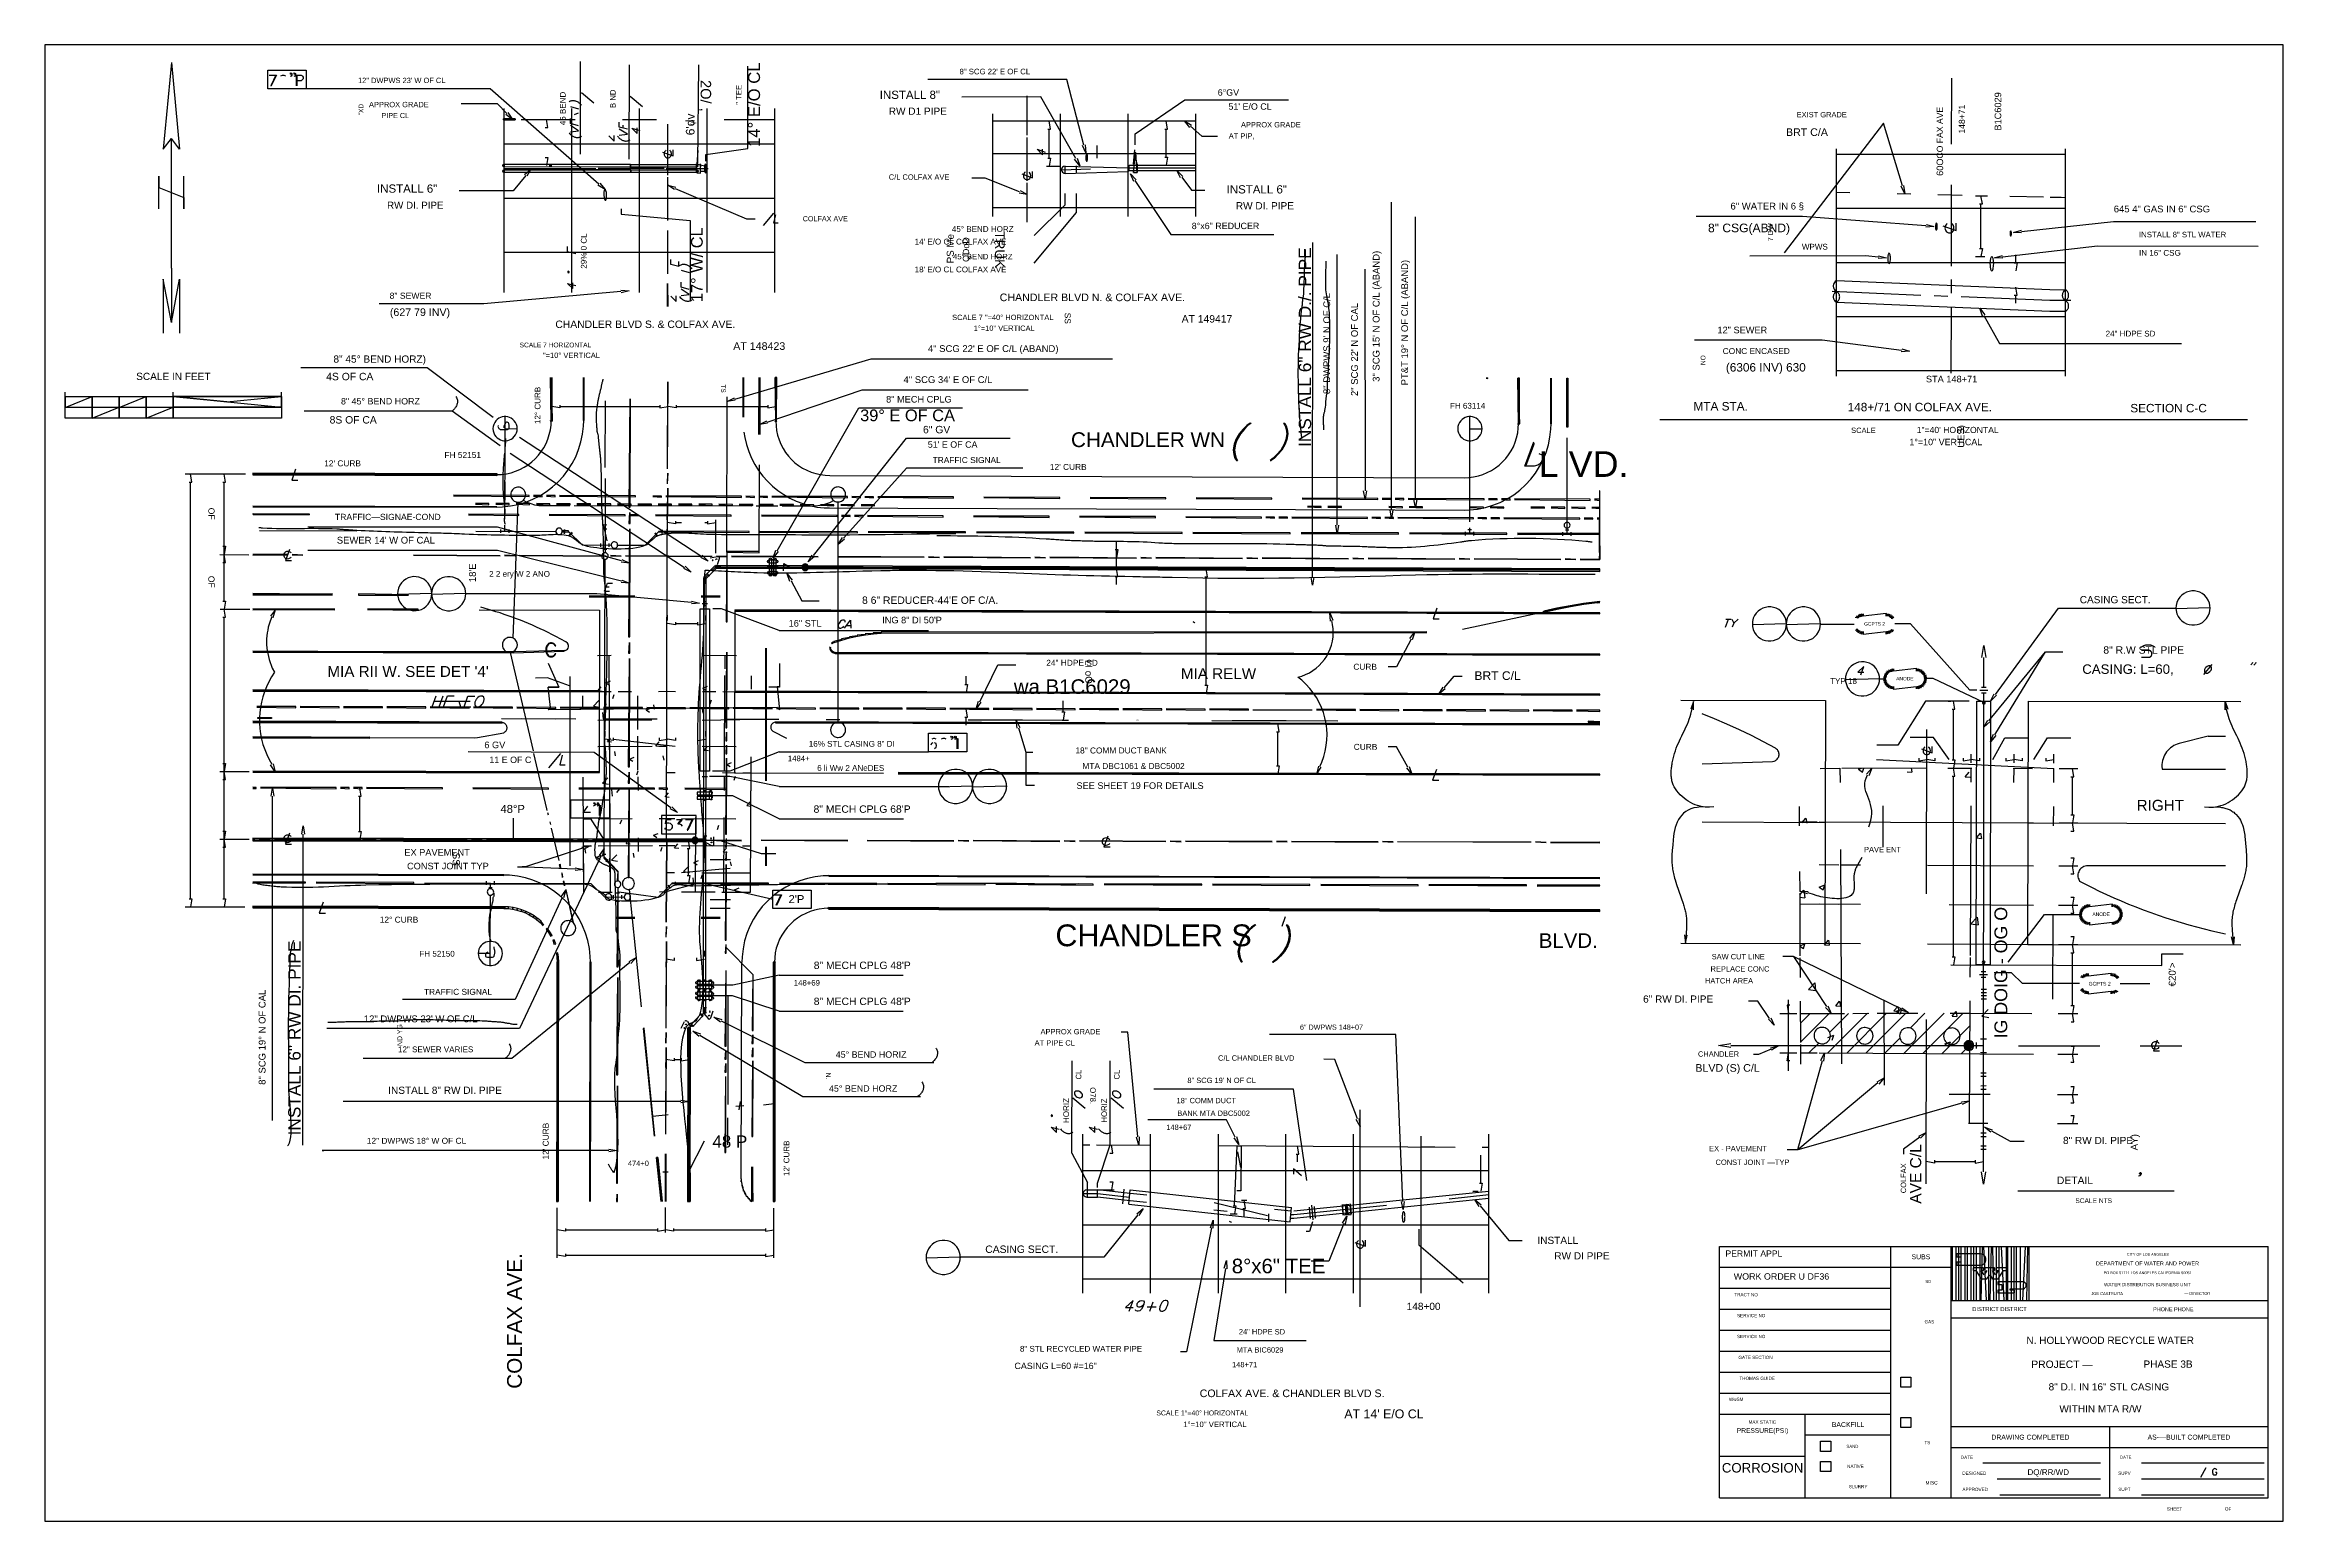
# Model space of a CAD drawing. Header units: feet. Extents: x 13 to 426, y 12 to 285.
import ezdxf
from ezdxf.enums import TextEntityAlignment as Align

# ---------------------------------------------------------------- set-up
doc = ezdxf.new("R2010")
doc.units = ezdxf.units.FT
for name, color, linetype in [('AGUA', 1, 'CONTINUOUS'), ('ALCANTARILLADO', 2, 'CONTINUOUS'), ('DRENAJE', 3, 'CONTINUOUS'), ('EJE_VIA', 7, 'CONTINUOUS'), ('GAS', 30, 'CONTINUOUS'), ('TEXTO', 7, 'CONTINUOUS')]:
    doc.layers.add(name, color=color, linetype=linetype)
doc.styles.add('CAD_TEXT', font='Arial')

msp = doc.modelspace()

# ---------------------------------------------------------------- linework, layer by layer
at = {"layer": 'AGUA'}
for p, q in [((343.67, 254.7), (385.98, 254.7)), ((246.87, 186.53), (246.92, 248.37)), ((251.4, 196.12), (251.4, 246.17)), ((148.33, 176.65), (175.92, 176.65)), ((360.33, 128), (360.38, 158.37)), ((360.37, 152.28), (360.37, 153.85)), ((357.47, 151.28), (357.6, 150.48)), ((60.28, 81.58), (60.33, 139.07)), ((322.08, 62.88), (423.45, 62.88)), ((364.87, 52.85), (423.45, 52.85)), ((364.87, 49.68), (423.45, 49.68)), ((364.87, 29.57), (423.45, 29.57))]:
    msp.add_line(p, q, dxfattribs=at)
for points in [[(114.98, 259.15), (94.9, 276.8), (60.88, 276.8)], [(203.12, 263.87), (196.65, 275.28), (182.08, 275.25)], [(101.47, 260.77), (99.17, 257.9), (89.17, 257.9)], [(214.03, 259.83), (220.68, 249.85), (239.7, 249.85)], [(245.52, 247.09), (245.52, 246.91), (245.52, 246.72), (245.51, 246.54), (245.51, 246.35), (245.5, 246.16), (245.49, 245.97), (245.48, 245.79), (245.47, 245.6), (245.46, 245.42), (245.45, 245.23), (245.44, 245.05), (245.43, 244.87), (245.41, 244.69), (245.4, 244.52), (245.39, 244.35), (245.37, 244.18), (245.36, 243.94), (245.34, 243.71), (245.33, 243.47), (245.32, 243.23), (245.31, 242.99), (245.31, 242.74), (245.3, 242.5), (245.3, 242.26), (245.29, 242.02), (245.28, 241.78), (245.28, 241.54), (245.27, 241.3), (245.26, 241.07), (245.25, 240.84), (245.24, 240.62), (245.23, 240.4), (245.22, 240.26), (245.22, 240.12), (245.21, 239.98), (245.21, 239.84), (245.2, 239.69), (245.2, 239.55), (245.19, 239.41), (245.19, 239.28), (245.18, 239.14), (245.18, 239), (245.17, 238.86), (245.16, 238.73), (245.14, 238.6), (245.13, 238.47), (245.11, 238.34), (245.08, 238.21), (245.05, 238.06), (245.02, 237.91), (245, 237.78), (244.98, 237.64), (244.97, 237.51), (244.95, 237.37), (244.95, 237.22), (244.94, 237.05), (244.93, 236.91), (244.92, 236.77), (244.9, 236.64), (244.87, 236.52), (244.85, 236.39), (244.83, 236.27), (244.81, 236.15), (244.8, 236.03), (244.78, 235.84), (244.77, 235.66), (244.75, 235.48), (244.72, 235.3), (244.7, 235.11), (244.68, 234.93), (244.66, 234.75), (244.65, 234.57), (244.63, 234.4), (244.62, 234.23), (244.6, 234.06), (244.58, 233.9), (244.56, 233.74), (244.54, 233.58), (244.52, 233.42), (244.51, 233.26), (244.49, 233.08), (244.48, 232.9), (244.47, 232.72), (244.46, 232.53), (244.45, 232.35), (244.45, 232.16), (244.44, 231.98), (244.43, 231.79), (244.42, 231.61), (244.41, 231.43), (244.4, 231.24), (244.4, 231.06), (244.39, 230.88), (244.38, 230.7), (244.37, 230.53), (244.36, 230.35), (244.3, 229.43), (244.25, 228.49), (244.22, 227.55), (244.19, 226.59), (244.17, 225.64), (244.16, 224.68), (244.16, 223.71), (244.17, 222.75), (244.19, 221.79), (244.21, 220.83), (244.24, 219.87), (244.28, 218.92), (244.33, 217.98), (244.38, 217.05), (244.44, 216.13), (244.51, 215.22), (244.52, 215.07), (244.54, 214.92), (244.56, 214.77), (244.58, 214.63), (244.6, 214.49), (244.62, 214.35), (244.63, 214.2), (244.65, 214.06), (244.66, 213.86), (244.67, 213.76), (244.68, 213.65), (244.68, 213.55), (244.69, 213.45), (244.7, 213.35), (244.71, 213.15), (244.73, 212.97), (244.75, 212.8), (244.78, 212.66), (244.81, 212.55), (244.84, 212.45), (244.88, 212.34), (244.92, 212.23)], [(249.31, 244.91), (249.3, 244.52), (249.3, 244.12), (249.29, 243.72), (249.27, 243.32), (249.26, 242.91), (249.24, 242.5), (249.23, 242.09), (249.22, 241.68), (249.22, 241.27), (249.22, 240.86), (249.23, 240.46), (249.25, 240.06), (249.28, 239.66), (249.33, 239.27), (249.38, 238.88), (249.45, 238.51), (249.47, 238.4), (249.49, 238.29), (249.5, 238.18), (249.52, 238.07), (249.54, 237.96), (249.55, 237.85), (249.57, 237.74), (249.6, 237.63), (249.63, 237.5), (249.67, 237.37), (249.7, 237.23), (249.73, 237.12), (249.83, 236.22), (249.9, 235.37), (249.95, 234.51), (249.98, 233.64), (250, 232.77), (250, 231.88), (250, 231), (249.98, 230.11), (249.95, 229.22), (249.92, 228.34), (249.87, 227.46), (249.82, 226.59), (249.77, 225.73), (249.72, 224.88), (249.66, 224.04), (249.6, 223.22), (249.59, 223.03), (249.58, 222.85), (249.58, 222.67), (249.58, 222.48), (249.58, 222.3), (249.58, 222.12), (249.58, 221.94), (249.58, 221.76), (249.58, 221.57), (249.57, 221.39), (249.57, 221.21), (249.55, 221.03), (249.54, 220.85), (249.52, 220.67), (249.49, 220.49), (249.45, 220.31), (249.43, 220.2), (249.4, 220.09), (249.38, 219.98), (249.37, 219.87), (249.35, 219.77), (249.33, 219.66), (249.32, 219.55), (249.31, 219.44), (249.3, 219.33), (249.29, 219.23), (249.28, 219.13), (249.27, 219.03), (249.26, 218.83), (249.25, 218.63), (249.24, 218.44), (249.22, 218.25), (249.2, 218.04), (249.18, 217.94), (249.16, 217.84), (249.14, 217.73), (249.12, 217.62), (249.11, 217.51), (249.09, 217.4), (249.08, 217.29), (249.06, 217.18), (249.04, 217.07), (249.02, 216.97), (248.97, 216.84), (248.92, 216.72), (248.89, 216.62), (248.85, 216.36), (248.84, 216.19), (248.83, 216.02), (248.82, 215.85), (248.82, 215.67), (248.82, 215.5), (248.82, 215.32), (248.83, 215.15), (248.83, 214.97), (248.84, 214.8), (248.85, 214.62), (248.85, 214.45), (248.86, 214.28), (248.86, 214.1), (248.87, 213.93), (248.87, 213.76)], [(374.35, 245.72), (391.88, 247.75), (421.58, 247.72)], [(115.72, 223.12), (115.69, 222.98), (115.66, 222.84), (115.63, 222.7), (115.6, 222.56), (115.56, 222.43), (115.53, 222.29), (115.5, 222.15), (115.47, 222.02), (115.44, 221.88), (115.41, 221.75), (115.38, 221.61), (115.35, 221.47), (115.32, 221.33), (115.28, 221.19), (115.25, 221.05), (115.22, 220.9), (115.18, 220.76), (115.14, 220.61), (115.11, 220.46), (115.07, 220.32), (115.04, 220.17), (115, 220.02), (114.97, 219.88), (114.94, 219.73), (114.9, 219.59), (114.87, 219.44), (114.84, 219.3), (114.81, 219.15), (114.78, 219.01), (114.76, 218.86), (114.73, 218.72), (114.71, 218.58), (114.68, 218.39), (114.65, 218.2), (114.62, 218), (114.59, 217.81), (114.56, 217.61), (114.54, 217.42), (114.52, 217.24), (114.51, 217.06), (114.5, 216.84), (114.49, 216.62), (114.48, 216.41), (114.48, 216.19), (114.48, 215.97), (114.49, 215.76), (114.49, 215.54), (114.5, 215.32), (114.51, 215.11), (114.52, 214.89), (114.53, 214.68), (114.55, 214.47), (114.56, 214.25), (114.58, 214.04), (114.59, 213.83), (114.61, 213.63), (114.63, 213.48), (114.66, 213.38), (114.69, 213.27), (114.72, 213.17), (114.75, 213.07), (114.78, 212.97), (114.8, 212.87), (114.83, 212.68), (114.84, 212.55), (114.86, 212.43), (114.87, 212.3), (114.88, 212.17), (114.89, 212.05), (114.9, 211.93), (114.92, 211.8), (114.93, 211.68), (114.94, 211.55), (114.95, 211.43), (114.96, 211.31), (114.97, 211.18), (114.99, 211.05), (115, 210.92), (115.01, 210.79), (115.03, 210.61), (115.06, 210.43), (115.08, 210.25), (115.1, 210.06), (115.12, 209.88), (115.14, 209.7), (115.17, 209.52), (115.19, 209.34), (115.21, 209.16), (115.23, 208.98), (115.25, 208.79), (115.26, 208.61), (115.28, 208.43), (115.29, 208.24), (115.31, 208.05), (115.31, 207.86), (115.34, 207.3), (115.35, 206.73), (115.37, 206.17), (115.38, 205.6), (115.39, 205.04), (115.4, 204.48), (115.41, 203.92), (115.41, 203.35), (115.42, 202.79), (115.43, 202.23), (115.44, 201.67), (115.45, 201.11), (115.46, 200.55), (115.48, 199.99), (115.49, 199.43), (115.52, 198.87), (115.53, 198.64), (115.54, 198.41), (115.55, 198.19), (115.57, 197.96), (115.58, 197.73), (115.6, 197.51), (115.61, 197.28), (115.63, 197.05), (115.64, 196.82), (115.66, 196.59), (115.67, 196.37), (115.68, 196.14), (115.69, 195.91), (115.7, 195.68), (115.71, 195.46), (115.72, 195.23), (115.73, 194.81), (115.74, 194.38), (115.75, 193.96), (115.76, 193.54), (115.77, 193.12), (115.78, 192.7), (115.79, 192.27), (115.79, 191.85), (115.8, 191.43), (115.81, 191.01), (115.81, 190.58), (115.81, 190.16), (115.82, 189.74), (115.82, 189.31), (115.82, 188.89), (115.82, 188.46), (115.82, 188.19), (115.83, 187.93), (115.84, 187.66), (115.86, 187.39), (115.87, 187.13), (115.89, 186.87), (115.91, 186.6), (115.93, 186.34), (115.96, 186.08), (115.98, 185.82), (116.01, 185.57), (116.03, 185.31), (116.06, 185.06), (116.08, 184.81), (116.1, 184.56), (116.12, 184.31), (116.14, 184.14), (116.15, 183.96), (116.17, 183.79), (116.18, 183.62), (116.2, 183.45), (116.21, 183.28), (116.22, 183.11), (116.24, 182.94), (116.25, 182.77), (116.26, 182.6), (116.28, 182.44), (116.29, 182.27), (116.3, 182.1), (116.31, 181.93), (116.32, 181.76), (116.33, 181.59), (116.39, 179.99), (116.44, 178.38), (116.46, 176.77), (116.47, 175.16), (116.46, 173.54), (116.44, 171.92), (116.41, 170.3), (116.37, 168.69), (116.33, 167.07), (116.28, 165.46), (116.23, 163.85), (116.18, 162.25), (116.13, 160.65), (116.09, 159.06), (116.05, 157.48), (116.02, 155.91), (116.02, 155.8), (116.02, 155.65), (116.03, 155.54), (116.06, 155.41), (116.08, 155.28), (116.11, 155.17), (116.12, 155.05), (116.13, 154.92), (116.14, 154.76), (116.15, 154.62), (116.16, 154.48), (116.18, 154.35), (116.2, 154.22), (116.21, 154.09), (116.22, 153.96), (116.23, 153.7), (116.24, 153.5), (116.24, 153.31), (116.25, 153.12), (116.25, 152.93), (116.26, 152.74), (116.27, 152.55), (116.28, 152.37), (116.28, 152.18), (116.29, 151.99), (116.3, 151.81), (116.3, 151.62), (116.31, 151.43), (116.32, 151.24), (116.32, 151.05), (116.33, 150.86), (116.33, 150.71), (116.33, 150.57), (116.32, 150.42), (116.32, 150.26), (116.31, 150.11), (116.3, 149.96), (116.28, 149.81), (116.27, 149.65), (116.25, 149.5), (116.24, 149.34), (116.22, 149.19), (116.2, 149.04), (116.18, 148.89), (116.16, 148.73), (116.14, 148.58), (116.12, 148.43), (116.1, 148.24), (116.09, 148.05), (116.08, 147.87), (116.08, 147.68), (116.07, 147.5), (116.06, 147.31), (116.05, 147.11), (116.02, 146.92), (115.99, 146.73), (115.96, 146.54), (115.92, 146.35), (115.88, 146.17), (115.83, 145.98), (115.79, 145.79), (115.75, 145.59), (115.72, 145.4), (115.7, 145.28), (115.68, 145.16), (115.66, 145.04), (115.64, 144.92), (115.62, 144.8), (115.6, 144.68), (115.59, 144.56), (115.57, 144.44), (115.55, 144.32), (115.53, 144.2), (115.52, 144.08), (115.5, 143.96), (115.48, 143.84), (115.46, 143.72), (115.44, 143.6), (115.42, 143.48), (115.4, 143.37), (115.37, 143.25), (115.34, 143.13), (115.32, 143.02), (115.29, 142.9), (115.26, 142.79), (115.24, 142.68), (115.22, 142.57), (115.18, 142.41), (115.14, 142.24), (115.1, 142.08), (115.06, 141.91), (115.02, 141.75), (114.98, 141.58), (114.94, 141.42), (114.91, 141.26), (114.88, 141.06), (114.85, 140.87), (114.83, 140.68), (114.8, 140.49), (114.78, 140.31), (114.76, 140.12), (114.73, 139.93), (114.71, 139.74), (114.69, 139.63), (114.68, 139.52), (114.66, 139.42), (114.65, 139.31), (114.64, 139.2), (114.63, 139.09), (114.62, 138.99), (114.61, 138.88), (114.6, 138.78), (114.59, 138.67), (114.58, 138.57), (114.57, 138.46), (114.56, 138.35), (114.54, 138.24), (114.53, 138.14), (114.51, 138.02), (114.48, 137.92), (114.43, 137.78), (114.38, 137.64), (114.34, 137.51), (114.3, 137.34), (114.28, 137.17), (114.26, 137.01), (114.24, 136.85), (114.23, 136.7), (114.22, 136.55), (114.21, 136.41), (114.2, 136.27), (114.2, 136.04), (114.21, 135.88), (114.21, 135.74), (114.22, 135.6), (114.22, 135.47), (114.23, 135.35), (114.25, 135.24), (114.26, 135.13), (114.29, 135.03), (114.35, 134.84), (114.43, 134.65), (114.54, 134.48), (114.62, 134.37), (114.73, 134.28), (114.85, 134.21), (114.96, 134.13), (115.07, 134.03), (115.19, 133.94), (115.3, 133.86), (115.42, 133.78), (115.54, 133.7), (115.65, 133.63), (115.76, 133.57), (115.88, 133.5), (116.01, 133.43), (116.13, 133.38), (116.26, 133.35), (116.38, 133.31), (116.52, 133.24), (116.63, 133.17), (116.75, 133.12), (116.88, 133.08), (117.01, 133.05), (117.13, 132.97), (117.24, 132.89), (117.35, 132.84), (117.46, 132.74), (117.57, 132.64), (117.67, 132.55), (117.8, 132.32), (117.85, 132.17), (117.89, 132), (117.92, 131.83), (117.94, 131.65), (117.95, 131.47), (117.96, 131.28), (117.96, 131.09), (117.96, 130.9), (117.95, 130.71), (117.95, 130.52), (117.94, 130.33), (117.94, 130.15), (117.94, 129.97), (117.94, 129.8), (117.94, 129.64), (117.97, 129.19), (117.99, 128.75), (118.01, 128.31), (118.02, 127.87), (118.04, 127.44), (118.06, 127), (118.07, 126.57), (118.08, 126.14), (118.1, 125.7), (118.11, 125.27), (118.12, 124.84), (118.12, 124.41), (118.13, 123.97), (118.14, 123.54), (118.14, 123.1), (118.15, 122.66), (118.15, 122.55), (118.14, 122.45), (118.14, 122.26), (118.13, 122.09), (118.13, 121.93), (118.12, 121.78), (118.12, 121.63), (118.13, 121.49), (118.15, 121.35), (118.17, 121.2), (118.21, 121.07), (118.25, 120.93), (118.3, 120.8), (118.34, 120.66), (118.38, 120.52), (118.42, 120.38), (118.45, 120.24), (118.46, 120.12), (118.48, 120), (118.49, 119.89), (118.5, 119.78), (118.51, 119.66), (118.53, 119.55), (118.54, 119.44), (118.55, 119.33), (118.56, 119.22), (118.57, 119.11), (118.58, 118.99), (118.6, 118.88), (118.61, 118.77), (118.62, 118.65), (118.63, 118.54), (118.65, 118.42), (118.66, 118.3), (118.68, 118.19), (118.69, 118.08), (118.71, 117.97), (118.72, 117.85), (118.74, 117.74), (118.75, 117.63), (118.77, 117.52), (118.78, 117.4), (118.79, 117.29), (118.81, 117.18), (118.82, 117.06), (118.83, 116.95), (118.84, 116.83), (118.84, 116.72), (118.85, 116.6), (118.86, 116.48), (118.86, 116.36), (118.86, 116.24), (118.86, 116.12), (118.86, 116), (118.86, 115.88), (118.86, 115.76), (118.86, 115.64), (118.86, 115.52), (118.86, 115.4), (118.85, 115.28), (118.85, 115.16), (118.85, 115.04), (118.85, 114.92), (118.85, 114.8), (118.85, 114.68), (118.8, 114.86), (118.75, 115.04), (118.7, 115.23), (118.65, 115.43), (118.59, 115.62), (118.54, 115.82), (118.49, 116.01), (118.45, 116.19)], [(96.4, 214.58), (96.35, 214.48), (96.33, 214.37), (96.37, 214.26), (96.41, 214.15), (96.52, 214.03), (96.63, 213.94), (96.73, 213.85), (96.86, 213.82), (96.99, 213.82), (97.09, 213.83), (97.22, 213.83), (97.36, 213.82), (97.52, 213.81), (97.69, 213.8), (97.85, 213.8), (98, 213.81), (98.12, 213.83), (98.25, 213.91), (98.34, 214.01), (98.41, 214.13), (98.43, 214.26), (98.43, 214.41), (98.42, 214.55), (98.39, 214.69), (98.36, 214.83), (98.33, 214.95), (98.26, 215.06), (98.14, 215.14), (98.03, 215.17), (97.91, 215.18), (97.8, 215.11), (97.73, 214.98), (97.67, 214.87), (97.61, 214.77), (97.55, 214.67), (97.48, 214.56), (97.43, 214.45), (97.41, 214.33), (97.41, 214.22), (97.41, 214.12)], [(97.75, 212.14), (97.75, 211.98), (97.74, 211.82), (97.73, 211.65), (97.72, 211.49), (97.71, 211.33), (97.7, 211.18), (97.68, 211.03), (97.66, 210.88), (97.65, 210.71), (97.64, 210.53), (97.64, 210.36), (97.64, 210.19), (97.64, 210.02), (97.63, 209.86), (97.61, 209.69), (97.58, 209.53), (97.55, 209.41), (97.53, 209.28), (97.51, 209.16), (97.5, 209.03), (97.48, 208.89), (97.47, 208.75), (97.46, 208.61), (97.45, 208.48), (97.45, 208.34), (97.44, 208.2), (97.43, 208.07), (97.41, 207.93), (97.4, 207.81), (97.39, 207.68), (97.38, 207.55), (97.37, 207.43), (97.36, 207.3), (97.35, 207.17), (97.34, 207.05), (97.33, 206.92), (97.3, 206.56), (97.28, 206.19), (97.26, 205.81), (97.25, 205.43), (97.24, 205.04), (97.23, 204.65), (97.23, 204.26), (97.23, 203.87), (97.24, 203.48), (97.25, 203.09), (97.27, 202.71), (97.29, 202.32), (97.31, 201.95), (97.34, 201.58), (97.38, 201.21), (97.41, 200.86), (97.43, 200.72), (97.45, 200.57), (97.46, 200.43), (97.48, 200.29), (97.49, 200.14), (97.5, 200.04), (97.51, 199.9), (97.52, 199.76), (97.53, 199.62), (97.55, 199.47), (97.56, 199.34), (97.57, 199.22), (97.58, 199.09), (97.6, 198.93), (97.6, 198.76), (97.6, 198.58), (97.59, 198.41), (97.58, 198.22), (97.56, 198.04), (97.54, 197.85), (97.53, 197.67), (97.52, 197.49), (97.51, 197.3), (97.51, 197.12), (97.51, 196.95), (97.53, 196.78), (97.56, 196.61), (97.6, 196.46), (97.66, 196.31)], [(52.18, 195.72), (52.32, 195.71), (52.44, 195.69), (52.56, 195.67), (52.67, 195.65), (52.81, 195.64), (53.71, 195.6), (54.56, 195.57), (55.42, 195.55), (56.27, 195.54), (57.13, 195.54), (57.99, 195.54), (58.86, 195.54), (59.72, 195.55), (60.58, 195.55), (61.44, 195.56), (62.3, 195.56), (63.16, 195.55), (64.02, 195.54), (64.88, 195.53), (65.73, 195.5), (66.59, 195.47), (66.73, 195.46), (66.87, 195.45), (67, 195.44), (67.13, 195.43), (67.26, 195.41), (67.4, 195.4), (67.54, 195.39), (67.68, 195.38), (67.84, 195.37), (68.01, 195.36), (68.17, 195.35), (68.33, 195.34), (68.49, 195.33), (68.66, 195.32), (68.82, 195.31), (68.98, 195.3), (69.14, 195.29), (69.31, 195.28), (69.47, 195.27), (69.63, 195.25), (69.8, 195.24), (69.96, 195.23), (70.13, 195.22), (70.29, 195.21), (71.05, 195.18), (71.8, 195.14), (72.56, 195.11), (73.32, 195.07), (74.08, 195.04), (74.85, 195.02), (75.61, 194.99), (76.37, 194.97), (77.13, 194.94), (77.89, 194.92), (78.65, 194.9), (79.41, 194.88), (80.17, 194.86), (80.92, 194.84), (81.67, 194.82), (82.42, 194.79), (82.91, 194.78), (83.39, 194.77), (83.88, 194.75), (84.36, 194.74), (84.85, 194.72), (85.33, 194.71), (85.82, 194.7), (86.3, 194.68), (86.79, 194.67), (87.27, 194.65), (87.76, 194.64), (88.24, 194.62), (88.72, 194.6), (89.21, 194.58), (89.69, 194.56), (90.17, 194.54), (90.99, 194.5), (91.81, 194.47), (92.63, 194.44), (93.45, 194.42), (94.27, 194.4), (95.09, 194.38), (95.92, 194.36), (96.74, 194.35), (97.56, 194.33), (98.38, 194.32), (99.21, 194.31), (100.03, 194.31), (100.85, 194.3), (101.67, 194.3), (102.49, 194.29), (103.31, 194.29), (103.67, 194.29), (104.05, 194.31), (104.44, 194.33), (104.85, 194.35), (105.26, 194.38), (105.68, 194.41), (106.1, 194.43), (106.53, 194.45), (106.95, 194.46), (107.36, 194.46), (107.77, 194.45), (108.17, 194.43), (108.56, 194.38), (108.93, 194.32), (109.29, 194.23), (109.62, 194.12), (109.78, 194.05), (109.93, 193.97), (110.08, 193.89), (110.23, 193.79), (110.37, 193.69), (110.51, 193.59), (110.64, 193.48), (110.78, 193.37), (110.9, 193.27), (111.03, 193.16), (111.15, 193.06), (111.27, 192.97), (111.39, 192.88), (111.51, 192.81), (111.62, 192.74), (111.73, 192.69), (111.87, 192.63), (111.98, 192.58), (112.1, 192.52), (112.24, 192.46), (112.35, 192.42), (112.46, 192.39), (112.57, 192.36), (112.68, 192.33), (112.79, 192.29), (112.91, 192.27), (113.42, 192.17), (113.99, 192.08), (114.63, 192), (115.31, 191.92), (116.04, 191.87), (116.79, 191.82), (117.55, 191.79), (118.33, 191.78), (119.1, 191.79), (119.85, 191.81), (120.59, 191.86), (121.29, 191.92), (121.94, 192.01), (122.54, 192.13), (123.07, 192.27), (123.52, 192.44), (123.63, 192.48), (123.74, 192.54), (123.86, 192.6), (124.01, 192.69), (124.15, 192.8), (124.28, 192.92), (124.41, 193.05), (124.54, 193.18), (124.67, 193.3), (124.81, 193.42), (124.95, 193.53), (125.07, 193.62), (125.19, 193.73), (125.3, 193.84), (125.4, 193.94), (125.51, 194.02), (125.7, 194.11), (125.84, 194.17), (125.97, 194.23), (126.1, 194.28), (126.22, 194.33), (126.34, 194.37), (126.46, 194.41), (126.59, 194.44), (126.71, 194.47), (126.84, 194.49), (126.97, 194.52), (127.12, 194.54), (127.27, 194.56), (127.44, 194.58), (127.62, 194.6), (127.82, 194.63), (128.35, 194.67), (128.89, 194.7), (129.43, 194.72), (129.97, 194.73), (130.51, 194.72), (131.06, 194.71), (131.6, 194.68), (132.15, 194.66), (132.69, 194.63), (133.24, 194.59), (133.78, 194.56), (134.33, 194.53), (134.87, 194.5), (135.41, 194.48), (135.95, 194.46), (136.49, 194.46), (137.63, 194.45), (138.78, 194.45), (139.92, 194.44), (141.06, 194.44), (142.21, 194.43), (143.35, 194.43), (144.49, 194.42), (145.63, 194.41), (146.77, 194.41), (147.91, 194.4), (149.06, 194.4), (150.2, 194.39), (151.34, 194.39), (152.48, 194.38), (153.63, 194.38), (154.77, 194.37), (156.41, 194.37), (158.05, 194.37), (159.68, 194.37), (161.32, 194.38), (162.96, 194.4), (164.59, 194.41), (166.23, 194.43), (167.87, 194.45), (169.5, 194.47), (171.14, 194.5), (172.78, 194.52), (174.41, 194.54), (176.05, 194.57), (177.69, 194.59), (179.32, 194.61), (180.96, 194.63)], [(177.42, 194.22), (178.69, 194.22), (179.96, 194.21), (181.23, 194.2), (182.5, 194.19), (183.77, 194.17), (185.03, 194.15), (186.3, 194.12), (187.56, 194.09), (188.82, 194.05), (190.09, 194.01), (191.35, 193.96), (192.61, 193.91), (193.87, 193.85), (195.13, 193.78), (196.39, 193.71), (197.65, 193.64), (197.94, 193.62), (198.23, 193.6), (198.52, 193.58), (198.81, 193.56), (199.11, 193.54), (199.4, 193.51), (199.69, 193.49), (199.98, 193.47), (200.28, 193.45), (200.57, 193.43), (200.86, 193.42), (201.15, 193.4), (201.44, 193.38), (201.73, 193.37), (202.02, 193.36), (202.31, 193.34), (202.59, 193.34), (202.87, 193.33), (203.16, 193.32), (203.44, 193.31), (203.72, 193.3), (204, 193.29), (204.28, 193.28), (204.57, 193.27), (204.85, 193.26), (205.13, 193.25), (205.41, 193.24), (205.69, 193.23), (205.97, 193.22), (206.26, 193.22), (206.54, 193.21), (206.82, 193.2), (207.55, 193.19), (208.28, 193.18), (209.01, 193.17), (209.74, 193.17), (210.47, 193.17), (211.2, 193.16), (211.93, 193.16), (212.66, 193.15), (213.38, 193.15), (214.11, 193.13), (214.83, 193.11), (215.56, 193.09), (216.28, 193.06), (217.01, 193.02), (217.73, 192.97), (218.46, 192.91), (218.8, 192.88), (219.15, 192.86), (219.49, 192.84), (219.84, 192.82), (220.18, 192.81), (220.53, 192.79), (220.88, 192.79), (221.22, 192.78), (221.57, 192.77), (221.91, 192.77), (222.26, 192.77), (222.61, 192.77), (222.95, 192.77), (223.3, 192.77), (223.65, 192.76), (223.99, 192.76), (225.19, 192.76), (226.39, 192.75), (227.6, 192.75), (228.8, 192.75), (230, 192.76), (231.2, 192.76), (232.4, 192.76), (233.6, 192.76), (234.8, 192.76), (236, 192.75), (237.2, 192.74), (238.4, 192.73), (239.6, 192.71), (240.8, 192.69), (242, 192.66), (243.2, 192.62), (243.49, 192.61), (243.79, 192.6), (244.08, 192.59), (244.37, 192.58), (244.66, 192.57), (244.95, 192.57), (245.24, 192.56), (245.53, 192.55), (245.82, 192.54), (246.11, 192.53), (246.4, 192.52), (246.69, 192.51), (246.98, 192.5), (247.28, 192.49), (247.57, 192.48), (247.86, 192.47), (247.99, 192.46), (248.12, 192.46), (248.25, 192.45), (248.38, 192.44), (248.5, 192.43), (248.63, 192.42), (248.75, 192.4), (248.88, 192.39), (249, 192.38), (249.13, 192.37), (249.25, 192.36), (249.38, 192.35), (249.51, 192.34), (249.64, 192.34), (249.77, 192.33), (249.9, 192.33), (250.33, 192.32), (250.77, 192.31), (251.21, 192.31), (251.65, 192.3), (252.09, 192.3), (252.53, 192.29), (252.97, 192.29), (253.41, 192.28), (253.85, 192.28), (254.29, 192.27), (254.72, 192.26), (255.16, 192.25), (255.59, 192.24), (256.03, 192.22), (256.46, 192.2), (256.88, 192.18), (257.14, 192.16), (257.39, 192.15), (257.65, 192.14), (257.9, 192.13), (258.16, 192.12), (258.41, 192.11), (258.66, 192.1), (258.92, 192.09), (259.17, 192.09), (259.43, 192.08), (259.68, 192.07), (259.94, 192.06), (260.19, 192.06), (260.45, 192.05), (260.7, 192.04), (260.96, 192.04), (261.8, 192.02), (262.64, 192.02), (263.48, 192.03), (264.31, 192.06), (265.14, 192.1), (265.97, 192.15), (266.79, 192.21), (267.62, 192.28), (268.44, 192.36), (269.26, 192.44), (270.08, 192.53), (270.91, 192.63), (271.73, 192.73), (272.55, 192.84), (273.38, 192.95), (274.2, 193.05), (274.33, 193.07), (274.46, 193.09), (274.58, 193.11), (274.71, 193.13), (274.84, 193.15), (274.96, 193.17), (275.09, 193.19), (275.21, 193.21), (275.34, 193.23), (275.47, 193.25), (275.6, 193.27), (275.72, 193.29), (275.85, 193.3), (275.98, 193.32), (276.11, 193.33), (276.24, 193.34), (277.53, 193.45), (278.83, 193.54), (280.15, 193.61), (281.47, 193.67), (282.79, 193.71), (284.13, 193.73), (285.46, 193.74), (286.8, 193.74), (288.13, 193.72), (289.47, 193.68), (290.8, 193.64), (292.13, 193.57), (293.44, 193.5), (294.76, 193.41), (296.06, 193.31), (297.34, 193.2), (297.49, 193.18), (297.64, 193.16), (297.78, 193.15), (297.93, 193.13), (298.07, 193.11), (298.22, 193.09), (298.37, 193.07), (298.51, 193.05)], [(131.42, 81.29), (131.32, 82.39), (131.2, 83.63), (131.05, 84.99), (130.89, 86.44), (130.73, 87.96), (130.58, 89.54), (130.43, 91.15), (130.31, 92.76), (130.22, 94.37), (130.17, 95.94), (130.16, 97.45), (130.21, 98.88), (130.33, 100.22), (130.51, 101.43), (130.78, 102.51), (131.13, 103.41), (131.22, 103.57), (131.33, 103.7), (131.46, 103.82), (131.6, 103.92), (131.74, 104.01), (131.9, 104.09), (132.06, 104.15), (132.22, 104.22), (132.37, 104.28), (132.53, 104.34), (132.67, 104.41), (132.8, 104.48), (132.92, 104.55), (133.03, 104.64), (133.11, 104.75), (133.17, 104.87), (133.24, 105.02), (133.31, 105.16), (133.39, 105.29), (133.47, 105.42), (133.55, 105.55), (133.63, 105.69), (133.7, 105.85), (133.75, 106.03), (133.94, 106.88), (134.08, 107.76), (134.17, 108.66), (134.22, 109.59), (134.24, 110.53), (134.22, 111.48), (134.18, 112.45), (134.13, 113.42), (134.06, 114.39), (133.98, 115.36), (133.89, 116.32), (133.81, 117.27), (133.74, 118.2), (133.67, 119.12), (133.63, 120.01), (133.6, 120.88), (133.6, 121.78), (133.62, 122.68), (133.65, 123.57), (133.7, 124.46), (133.76, 125.35), (133.82, 126.23), (133.9, 127.11), (133.97, 127.99), (134.05, 128.86), (134.13, 129.74), (134.21, 130.61), (134.28, 131.49), (134.35, 132.36), (134.4, 133.24), (134.45, 134.11), (134.48, 134.99), (134.49, 135.52), (134.49, 136.04), (134.48, 136.56), (134.47, 137.07), (134.45, 137.58), (134.43, 138.09), (134.4, 138.6), (134.36, 139.11), (134.33, 139.61), (134.29, 140.11), (134.25, 140.62), (134.2, 141.12), (134.16, 141.62), (134.12, 142.13), (134.08, 142.64), (134.04, 143.15), (134.01, 143.52), (133.98, 143.89), (133.96, 144.27), (133.93, 144.65), (133.9, 145.03), (133.87, 145.42), (133.85, 145.8), (133.82, 146.18), (133.79, 146.57), (133.77, 146.95), (133.74, 147.34), (133.71, 147.72), (133.69, 148.11), (133.66, 148.49), (133.63, 148.87), (133.6, 149.26), (133.58, 149.63), (133.55, 150), (133.53, 150.36), (133.51, 150.73), (133.48, 151.09), (133.46, 151.45), (133.44, 151.81), (133.42, 152.17), (133.41, 152.53), (133.39, 152.89), (133.37, 153.25), (133.36, 153.61), (133.35, 153.97), (133.33, 154.34), (133.32, 154.71), (133.31, 155.08), (133.29, 156.11), (133.28, 157.13), (133.28, 158.15), (133.29, 159.17), (133.31, 160.18), (133.34, 161.18), (133.38, 162.19), (133.42, 163.18), (133.48, 164.18), (133.54, 165.17), (133.6, 166.16), (133.68, 167.15), (133.76, 168.13), (133.85, 169.12), (133.94, 170.1), (134.04, 171.09), (134.13, 172.1), (134.21, 173.13), (134.27, 174.17), (134.33, 175.23), (134.37, 176.28), (134.4, 177.35), (134.43, 178.42), (134.45, 179.48), (134.46, 180.55), (134.48, 181.62), (134.49, 182.68), (134.51, 183.73), (134.53, 184.77), (134.55, 185.8), (134.58, 186.82), (134.62, 187.82), (135.24, 187.8), (135.85, 187.78), (136.46, 187.76), (137.07, 187.73), (137.67, 187.7), (138.27, 187.67), (138.87, 187.64), (139.46, 187.6), (140.06, 187.57), (140.65, 187.54), (141.24, 187.51), (141.84, 187.48), (142.43, 187.45), (143.03, 187.43), (143.63, 187.4), (144.23, 187.39), (145.46, 187.36), (146.69, 187.34), (147.91, 187.34), (149.13, 187.34), (150.35, 187.34), (151.57, 187.36), (152.78, 187.38), (154, 187.4), (155.22, 187.43), (156.43, 187.47), (157.65, 187.5), (158.86, 187.54), (160.08, 187.57), (161.29, 187.61), (162.51, 187.65), (163.73, 187.68), (165.41, 187.72), (167.1, 187.75), (168.78, 187.78), (170.47, 187.8), (172.16, 187.81), (173.85, 187.81), (175.54, 187.81), (177.23, 187.79), (178.92, 187.77), (180.6, 187.74), (182.29, 187.71), (183.97, 187.66), (185.65, 187.61), (187.32, 187.54), (188.99, 187.47), (190.66, 187.39), (192.1, 187.31), (193.53, 187.25), (194.97, 187.19), (196.4, 187.13), (197.84, 187.08), (199.27, 187.03), (200.7, 186.98), (202.14, 186.94), (203.57, 186.9), (205.01, 186.86), (206.44, 186.82), (207.88, 186.79), (209.32, 186.76), (210.76, 186.72), (212.2, 186.69), (213.65, 186.66), (214.11, 186.65), (214.56, 186.64), (215.02, 186.63), (215.48, 186.62), (215.93, 186.62), (216.38, 186.61), (216.84, 186.6), (217.29, 186.59), (217.74, 186.58), (218.2, 186.57), (218.65, 186.57), (219.11, 186.56), (219.56, 186.55), (220.02, 186.54), (220.47, 186.52), (220.93, 186.51), (223.74, 186.45), (226.56, 186.4), (229.38, 186.37), (232.2, 186.35), (235.02, 186.35), (237.84, 186.37), (240.65, 186.39), (243.47, 186.43), (246.28, 186.48), (249.1, 186.53), (251.91, 186.59), (254.71, 186.66), (257.52, 186.73), (260.32, 186.8), (263.11, 186.88), (265.9, 186.95), (267.97, 187), (270.04, 187.04), (272.11, 187.07), (274.18, 187.1), (276.25, 187.12), (278.33, 187.13), (280.4, 187.13), (282.48, 187.13), (284.55, 187.13), (286.63, 187.13), (288.71, 187.12), (290.78, 187.11), (292.86, 187.11), (294.93, 187.1), (297.01, 187.1), (299.08, 187.1)], [(372.92, 157.42), (382.27, 172.72), (385.5, 172.72)], [(358.95, 166.45), (359.4, 166.15), (359.17, 166.55)], [(359.12, 166), (358.95, 166.45), (359.4, 166.15)], [(359.17, 166.55), (359.67, 166.33), (359.37, 166.68)], [(359.4, 166.15), (359.17, 166.55), (359.67, 166.33)], [(359.37, 166.68), (359.9, 166.57), (359.55, 166.87)], [(359.67, 166.33), (359.37, 166.68), (359.9, 166.57)], [(359.55, 166.87), (360.08, 166.83), (359.68, 167.07)], [(359.9, 166.57), (359.55, 166.87), (360.08, 166.83)], [(360.08, 166.83), (359.68, 167.07), (360.23, 167.13)], [(368.18, 163.65), (360.12, 163.65), (355.03, 155.5), (351.13, 155.5)], [(148.32, 154.28), (139.18, 150.68), (135.98, 150.68)], [(115.35, 135), (100.3, 103.15), (64.73, 103.15)], [(51.13, 130.18), (51.24, 130.15), (51.34, 130.12), (51.46, 130.09), (51.59, 130.05), (51.71, 130), (51.83, 129.95), (51.95, 129.89), (52.09, 129.85), (52.39, 129.8), (52.64, 129.75), (52.9, 129.71), (53.15, 129.67), (53.41, 129.63), (53.67, 129.6), (53.93, 129.56), (54.19, 129.53), (54.45, 129.5), (54.71, 129.47), (54.97, 129.44), (55.23, 129.41), (55.49, 129.39), (55.75, 129.37), (56.01, 129.35), (56.26, 129.33), (57.25, 129.29), (58.23, 129.25), (59.21, 129.24), (60.2, 129.24), (61.18, 129.25), (62.16, 129.27), (63.15, 129.31), (64.13, 129.34), (65.11, 129.39), (66.09, 129.43), (67.07, 129.48), (68.04, 129.53), (69.02, 129.57), (69.99, 129.61), (70.96, 129.65), (71.93, 129.67), (74.3, 129.72), (76.67, 129.76), (79.03, 129.79), (81.4, 129.81), (83.77, 129.83), (86.14, 129.85), (88.52, 129.85), (90.89, 129.86), (93.26, 129.86), (95.63, 129.86), (98, 129.86), (100.36, 129.85), (102.73, 129.85), (105.1, 129.84), (107.47, 129.84), (109.83, 129.84), (110.04, 129.84), (110.25, 129.84), (110.46, 129.85), (110.68, 129.85), (110.91, 129.86), (111.13, 129.86), (111.35, 129.86), (111.57, 129.86), (111.79, 129.86), (112.01, 129.85), (112.22, 129.84), (112.43, 129.82), (112.63, 129.79), (112.83, 129.76), (113.02, 129.72), (113.2, 129.67), (113.31, 129.62), (113.41, 129.55), (113.54, 129.5), (113.68, 129.44), (113.82, 129.36), (113.95, 129.27), (114.08, 129.17), (114.2, 129.08), (114.32, 128.98), (114.44, 128.9), (114.55, 128.83), (114.66, 128.77), (114.77, 128.71), (114.88, 128.65), (114.99, 128.59), (115.1, 128.52), (115.21, 128.44), (115.32, 128.37), (115.44, 128.3), (115.57, 128.22), (115.71, 128.13), (115.81, 128.07), (115.9, 127.97), (116.03, 127.87), (116.16, 127.74), (116.26, 127.59), (116.31, 127.49), (116.41, 127.35), (116.52, 127.25), (116.63, 127.2), (116.74, 127.14), (116.85, 127.08), (117.38, 126.95), (117.93, 126.85), (118.54, 126.78), (119.19, 126.73), (119.88, 126.7), (120.59, 126.7), (121.32, 126.71), (122.06, 126.75), (122.79, 126.81), (123.5, 126.89), (124.19, 126.99), (124.84, 127.12), (125.44, 127.26), (125.98, 127.43), (126.45, 127.61), (126.84, 127.82), (126.97, 127.92), (127.08, 128.05), (127.2, 128.2), (127.31, 128.36), (127.43, 128.52), (127.56, 128.68), (127.7, 128.81), (127.85, 128.91), (127.96, 128.98), (128.06, 129.05), (128.18, 129.12), (128.3, 129.19), (128.42, 129.31), (128.54, 129.43), (128.65, 129.51), (128.79, 129.58), (128.99, 129.64), (129.12, 129.67), (129.3, 129.7), (129.49, 129.72), (129.68, 129.73), (129.88, 129.72), (130.08, 129.72), (130.28, 129.7), (130.49, 129.68), (130.7, 129.65), (130.91, 129.63), (131.12, 129.6), (131.33, 129.57), (131.53, 129.55), (131.74, 129.53), (131.93, 129.51), (132.13, 129.5), (132.32, 129.5), (134.06, 129.54), (135.8, 129.57), (137.55, 129.6), (139.29, 129.63), (141.03, 129.66), (142.77, 129.69), (144.52, 129.71), (146.26, 129.74), (148, 129.76), (149.74, 129.78), (151.49, 129.8), (153.23, 129.81), (154.97, 129.82), (156.71, 129.83), (158.45, 129.84), (160.2, 129.84), (162.33, 129.84), (164.46, 129.85), (166.59, 129.87), (168.72, 129.88), (170.85, 129.9), (172.99, 129.92), (175.12, 129.94), (177.25, 129.96), (179.38, 129.97), (181.51, 129.99), (183.64, 129.99), (185.78, 130), (187.91, 129.99), (190.04, 129.98), (192.17, 129.96), (194.31, 129.92), (194.89, 129.91), (195.48, 129.9), (196.07, 129.88), (196.66, 129.87), (197.26, 129.85), (197.85, 129.84), (198.45, 129.83), (199.05, 129.82), (199.64, 129.81), (200.23, 129.81), (200.82, 129.81), (201.4, 129.82), (201.98, 129.84), (202.54, 129.86), (203.1, 129.89), (203.66, 129.92)], [(95.05, 119.12), (95.04, 119.23), (95.03, 119.33), (95, 119.47), (94.96, 119.6), (94.92, 119.72), (94.9, 119.85), (94.88, 119.98), (94.85, 120.09), (94.83, 120.2), (94.8, 120.34), (94.78, 120.49), (94.76, 120.6), (94.75, 120.72), (94.74, 120.94), (94.73, 121.17), (94.72, 121.4), (94.72, 121.63), (94.72, 121.87), (94.72, 122.1), (94.72, 122.34), (94.72, 122.57), (94.73, 122.81), (94.75, 123.04), (94.76, 123.27), (94.78, 123.5), (94.8, 123.72), (94.83, 123.94), (94.86, 124.15), (94.9, 124.36), (94.93, 124.48), (94.96, 124.59), (94.99, 124.69), (95.02, 124.8), (95.04, 124.91), (95.06, 125.03), (95.08, 125.14), (95.12, 125.27), (95.16, 125.41), (95.19, 125.52), (95.21, 125.63), (95.22, 125.74), (95.23, 125.85), (95.25, 125.96), (95.26, 126.07), (95.28, 126.18), (95.31, 126.29), (95.34, 126.4), (95.38, 126.51), (95.41, 126.61), (95.45, 126.74), (95.47, 126.85), (95.48, 126.98), (95.48, 127.1), (95.48, 127.21), (95.48, 127.32), (95.5, 127.44), (95.57, 127.55), (95.61, 127.67), (95.63, 127.8), (95.63, 127.9), (95.63, 128.02), (95.63, 128.13)], [(58.56, 119.38), (58.5, 119.23), (58.44, 119.09), (58.4, 118.98), (58.35, 118.88), (58.31, 118.78), (58.28, 118.67), (58.25, 118.57), (58.23, 118.45), (58.21, 118.33), (58.19, 118.22), (58.17, 118.1), (58.16, 117.99), (58.13, 117.86), (58.11, 117.74), (58.08, 117.61), (58.05, 117.49), (58.03, 117.36), (58, 117.23), (57.97, 117.1), (57.95, 116.98), (57.93, 116.78), (57.92, 116.6), (57.91, 116.42), (57.9, 116.24), (57.9, 116.06), (57.89, 115.88), (57.89, 115.7), (57.88, 115.51), (57.88, 115.33), (57.88, 115.15), (57.87, 114.97), (57.87, 114.8), (57.87, 114.62), (57.86, 114.45), (57.85, 114.28), (57.85, 114.12), (57.78, 112.75), (57.73, 111.39), (57.68, 110.02), (57.65, 108.64), (57.63, 107.27), (57.61, 105.89), (57.6, 104.52), (57.6, 103.14), (57.6, 101.77), (57.61, 100.39), (57.62, 99.02), (57.62, 97.65), (57.63, 96.28), (57.64, 94.91), (57.65, 93.55), (57.65, 92.19), (57.66, 91.62), (57.69, 91.01), (57.74, 90.34), (57.8, 89.64), (57.86, 88.91), (57.92, 88.16), (57.98, 87.4), (58.03, 86.64), (58.07, 85.89), (58.09, 85.14), (58.09, 84.42), (58.05, 83.74), (57.99, 83.09), (57.88, 82.49), (57.74, 81.95), (57.54, 81.47), (57.44, 81.49)], [(94.46, 117.23), (94.35, 117.18), (94.22, 117.1), (94.1, 116.99), (94.05, 116.87), (94.03, 116.77), (94.03, 116.64), (94.03, 116.53), (94.03, 116.42), (94.19, 116.35), (94.4, 116.33), (94.51, 116.32), (94.64, 116.31), (94.76, 116.31), (94.89, 116.3), (95.01, 116.3), (95.13, 116.31), (95.25, 116.32), (95.35, 116.34), (95.52, 116.4), (95.63, 116.5), (95.66, 116.61), (95.7, 116.75), (95.73, 116.9), (95.76, 117.02), (95.78, 117.15), (95.8, 117.28), (95.79, 117.39), (95.78, 117.5), (95.75, 117.6), (95.72, 117.7), (95.68, 117.8), (95.65, 117.91), (95.63, 118.01), (95.63, 118.12), (95.63, 118.23)], [(118.79, 115.86), (118.79, 115.02), (118.8, 114.17), (118.81, 113.31), (118.82, 112.45), (118.83, 111.59), (118.84, 110.73), (118.85, 109.86), (118.86, 109), (118.86, 108.13), (118.85, 107.27), (118.83, 106.42), (118.81, 105.57), (118.77, 104.72), (118.72, 103.89), (118.65, 103.06), (118.57, 102.24), (118.55, 102.02), (118.53, 101.8), (118.51, 101.57), (118.5, 101.34), (118.49, 101.11), (118.48, 100.88), (118.47, 100.65), (118.46, 100.42), (118.45, 100.19), (118.44, 99.96), (118.43, 99.74), (118.42, 99.51), (118.41, 99.3), (118.4, 99.09), (118.38, 98.88), (118.37, 98.68), (118.36, 98.58), (118.34, 98.47), (118.33, 98.36), (118.32, 98.25), (118.3, 98.13), (118.29, 98.02), (118.27, 97.91), (118.26, 97.8), (118.24, 97.69), (118.23, 97.58), (118.21, 97.48), (118.2, 97.38), (118.17, 97.18), (118.15, 97), (118.13, 96.85), (118.11, 96.68), (118.08, 96.51), (118.04, 96.34), (118.01, 96.17), (117.98, 96.01), (117.96, 95.87), (117.95, 95.74), (117.87, 94.61), (117.86, 93.44), (117.88, 92.23), (117.94, 90.99), (118.02, 89.73), (118.12, 88.45), (118.22, 87.17), (118.31, 85.88), (118.4, 84.61), (118.45, 83.34), (118.47, 82.1), (118.45, 80.89), (118.38, 79.71), (118.24, 78.58), (118.03, 77.49), (117.73, 76.46), (117.66, 76.58), (117.55, 76.76), (117.48, 76.86), (117.41, 76.98), (117.33, 77.1), (117.25, 77.22), (117.18, 77.34), (117.1, 77.47), (117.02, 77.6), (116.94, 77.72), (116.87, 77.84), (116.8, 77.95), (116.74, 78.05)], [(331.32, 104.98), (329.12, 108.17), (327.42, 108.17)], [(64.9, 104.29), (65.16, 104.29), (65.42, 104.3), (65.68, 104.3), (65.94, 104.31), (66.2, 104.32), (66.46, 104.33), (66.71, 104.34), (66.97, 104.35), (67.23, 104.36), (67.48, 104.37), (67.74, 104.38), (68, 104.39), (68.26, 104.4), (68.51, 104.41), (68.77, 104.41), (69.03, 104.41), (69.37, 104.41), (69.7, 104.41), (70.03, 104.41), (70.37, 104.42), (70.7, 104.42), (71.04, 104.42), (71.37, 104.42), (71.7, 104.43), (72.04, 104.44), (72.37, 104.44), (72.7, 104.45), (73.04, 104.47), (73.37, 104.48), (73.7, 104.49), (74.03, 104.51), (74.37, 104.53), (74.66, 104.55), (74.96, 104.56), (75.25, 104.57), (75.55, 104.57), (75.85, 104.57), (76.14, 104.57), (76.44, 104.57), (76.74, 104.57), (77.03, 104.57), (77.33, 104.57), (77.62, 104.58), (77.92, 104.58), (78.21, 104.59), (78.51, 104.61), (78.8, 104.63), (79.1, 104.66), (79.23, 104.67), (79.35, 104.68), (79.48, 104.69), (79.61, 104.7), (79.74, 104.71), (79.87, 104.72), (80, 104.73), (80.13, 104.74), (80.25, 104.75), (80.38, 104.75), (80.51, 104.76), (80.64, 104.76), (80.77, 104.77), (80.9, 104.77), (81.03, 104.77), (81.16, 104.78), (81.56, 104.78), (81.96, 104.79), (82.37, 104.79), (82.77, 104.79), (83.18, 104.78), (83.58, 104.78), (83.98, 104.78), (84.39, 104.77), (84.79, 104.76), (85.19, 104.75), (85.6, 104.74), (86, 104.72), (86.4, 104.71), (86.79, 104.69), (87.19, 104.68), (87.59, 104.66), (88, 104.64), (88.42, 104.63), (88.84, 104.62), (89.26, 104.61), (89.68, 104.61), (90.1, 104.61), (90.52, 104.61), (90.94, 104.61), (91.35, 104.61), (91.77, 104.61), (92.19, 104.6), (92.61, 104.6), (93.02, 104.59), (93.43, 104.58), (93.85, 104.56), (94.26, 104.53), (94.44, 104.52), (94.62, 104.5), (94.81, 104.49), (95, 104.47), (95.18, 104.45), (95.36, 104.44), (95.54, 104.42), (95.71, 104.41), (95.82, 104.41), (95.92, 104.4), (96.02, 104.4), (96.22, 104.39), (96.41, 104.38), (96.61, 104.37), (96.8, 104.35), (97, 104.33), (97.19, 104.31), (97.33, 104.28), (97.44, 104.26), (97.56, 104.23), (97.67, 104.21), (97.78, 104.19), (97.89, 104.17), (98.07, 104.15), (98.24, 104.12), (98.41, 104.09), (98.57, 104.06), (98.74, 104.02), (98.9, 103.98), (99.06, 103.95), (99.23, 103.93), (99.36, 103.92), (99.5, 103.92), (99.64, 103.93), (99.78, 103.93), (99.91, 103.93)], [(263.55, 71.15), (262.25, 102.03), (238.9, 102.03)], [(130.15, 89.67), (79.3, 89.63), (67.75, 89.63)], [(372.32, 84.2), (375.78, 82.3), (378.37, 82.3)], [(116.83, 80.57), (63.87, 80.57), (64.15, 80.57)], [(228.2, 66.27), (223.58, 43.37), (222.43, 43.37)]]:
    msp.add_lwpolyline(points, dxfattribs=at)
at = {"layer": 'ALCANTARILLADO'}
msp.add_line((228.25, 160.05), (251.53, 160), dxfattribs=at)
for points in [[(119.07, 239.32), (93.7, 237.07), (74.37, 237.07)], [(355.68, 228.45), (341.05, 230.3), (317.42, 230.35)], [(140.13, 219.45), (165.32, 226.9), (209.88, 226.9)], [(119.15, 185.77), (96.25, 191.45), (61.18, 191.45)], [(90.63, 138), (74.63, 138.08), (90.63, 137.95)], [(120.72, 115.33), (98.88, 97.57), (71.45, 97.57)]]:
    msp.add_lwpolyline(points, dxfattribs=at)
at = {"layer": 'DRENAJE'}
msp.add_line((322.08, 59.02), (364.87, 59.02), dxfattribs=at)
for points in [[(370.87, 234.9), (373.77, 229.73), (407.4, 229.73)], [(185.35, 163.52), (188.73, 170.33), (192.05, 170.33)], [(230.75, 58.77), (228.6, 45.47), (245.67, 45.47)]]:
    msp.add_lwpolyline(points, dxfattribs=at)
at = {"layer": 'EJE_VIA'}
for p, q in [((111.57, 264.72), (111.62, 281.85)), ((426.22, 12.08), (426.22, 284.92)), ((59.1, 277.32), (59.1, 279.32)), ((120.57, 263.75), (120.62, 281.22)), ((133.28, 262.95), (133.43, 281.23)), ((142.48, 265.72), (142.48, 280.98)), ((364.95, 266.52), (364.97, 278.77)), ((97.48, 239.15), (97.48, 273.12)), ((109.75, 273.5), (111.25, 273.1)), ((110, 239.15), (110, 273.12)), ((111.78, 276.08), (114.07, 274.18)), ((120.77, 275.43), (123.05, 273.53)), ((122.5, 239.15), (122.5, 273.12)), ((135, 239.15), (135, 273.12)), ((147.5, 239.15), (147.5, 273.12)), ((194.13, 268.2), (194.13, 275.45)), ((223.25, 274.77), (242.43, 274.77)), ((100.62, 271.13), (110.62, 271.13)), ((110.47, 272.02), (111.25, 272.32)), ((119.37, 271.13), (125.62, 271.13)), ((119.45, 269.52), (119.45, 270.08)), ((121.05, 269.5), (122.55, 269.1)), ((127.72, 260.82), (127.72, 270.22)), ((138.13, 271.12), (147.5, 271.12)), ((187.77, 253.2), (187.77, 272.17)), ((187.77, 270.85), (225.3, 270.85)), ((198.2, 263.98), (198.2, 269.33)), ((200.28, 253.2), (200.28, 272.17)), ((212.78, 253.2), (212.78, 272.17)), ((219.83, 264.17), (219.83, 269.33)), ((220.33, 270.83), (220.83, 270.83)), ((225.3, 253.2), (225.3, 272.17)), ((36, 243.62), (36, 267.62)), ((97.48, 266.6), (147.5, 266.6)), ((133.17, 262.85), (133.33, 265.38)), ((187.77, 264.83), (225.3, 264.83)), ((194.12, 259.8), (194.13, 267.8)), ((195.97, 265.63), (197.47, 265.08)), ((207.08, 263.97), (207.08, 266.33)), ((213.75, 262.85), (214.03, 265.48)), ((213.75, 261.33), (214.17, 265.1)), ((214.45, 261.32), (214.2, 265)), ((343.67, 223.68), (343.67, 265.7)), ((385.98, 223.68), (385.98, 265.7)), ((33.7, 254.62), (33.7, 260.62)), ((38.3, 254.62), (38.3, 260.62)), ((97.48, 262.08), (114.45, 262.08)), ((105.8, 262.58), (106.28, 262.58)), ((120.87, 261.32), (120.83, 262.57)), ((127.42, 262.07), (135.2, 262.07)), ((133.05, 262.92), (134.52, 262.57)), ((133.05, 262.4), (133.05, 262.92)), ((133.05, 261.77), (133.07, 261.23)), ((133.07, 261.23), (133.75, 261.22)), ((133.73, 262.9), (133.75, 262.38)), ((133.75, 261.23), (133.75, 262.73)), ((133.75, 261.22), (133.75, 261.75)), ((133.75, 261.57), (134.55, 261.57)), ((197.7, 262.48), (200.12, 262.48)), ((200.45, 261.8), (205.82, 261.97)), ((201.12, 262.48), (212.97, 262.17)), ((201.12, 261.15), (201.12, 262.48)), ((201.12, 261.15), (212.8, 261.5)), ((203.15, 262.55), (203.2, 261.22)), ((212.97, 262.67), (225.3, 262.67)), ((212.97, 262.17), (225.3, 262.17)), ((212.97, 261.67), (225.3, 261.67)), ((213.75, 261.87), (213.77, 261.33)), ((213.77, 261.33), (214.45, 261.32)), ((214.2, 264.33), (214.22, 263.72)), ((214.43, 262.83), (214.23, 263.77)), ((343.67, 264.7), (385.98, 264.7)), ((97.48, 256.58), (147.5, 256.58)), ((127.7, 252.42), (127.72, 260.42)), ((194.12, 252.15), (194.12, 259.4)), ((203.22, 253.93), (203.22, 257.45)), ((343.67, 257.7), (346.15, 257.63)), ((354.9, 257.43), (357.4, 257.37)), ((364.92, 244.02), (364.93, 259.02)), ((369.37, 257.02), (371.55, 257.02)), ((375.67, 256.95), (381.92, 256.8)), ((131.87, 252.47), (131.88, 237.52)), ((145.4, 251.52), (147.3, 253.82)), ((187.77, 254.83), (225.3, 254.83)), ((195.43, 244.58), (203.22, 253.93)), ((265.85, 200.93), (265.85, 253.13)), ((370.37, 247.28), (370.37, 255.52)), ((127.7, 242.6), (127.7, 250.6)), ((97.48, 246.58), (147.5, 246.58)), ((129.77, 243.92), (129.77, 244.85)), ((343.67, 244.7), (385.98, 244.7)), ((369.37, 245.78), (371.05, 245.78)), ((376.78, 244.62), (376.78, 246.12)), ((109.2, 240.83), (110.7, 240.43)), ((130.18, 243.25), (131.68, 242.85)), ((364.9, 239.02), (364.92, 241.52)), ((342.9, 239.37), (359.23, 238.67)), ((361.73, 238.57), (364.23, 238.45)), ((364.88, 224.25), (364.9, 236.52)), ((376.78, 237.15), (376.78, 238.65)), ((343.67, 234.7), (385.98, 234.7)), ((343.67, 224.7), (385.98, 224.7)), ((16.35, 219.92), (16.35, 220.75)), ((21.35, 215.92), (21.35, 219.92)), ((26.35, 215.92), (26.35, 219.92)), ((31.35, 215.92), (31.35, 219.92)), ((36.35, 215.92), (36.35, 220.75)), ((56.35, 219.92), (56.35, 220.75)), ((138.62, 191.15), (138.7, 219.85)), ((284.78, 223.33), (285.07, 214.9)), ((284.78, 223.33), (284.92, 214.9)), ((290.88, 223.32), (290.97, 214.9)), ((290.88, 223.32), (290.92, 214.9)), ((16.35, 217.92), (56.35, 217.92)), ((97.65, 211.73), (97.67, 216.22)), ((107.8, 218.07), (126.28, 218.07)), ((116.15, 206.78), (116.18, 219.12)), ((129.28, 218.07), (146.18, 218.07)), ((275.93, 211.73), (275.95, 216.22)), ((311.02, 215.68), (419.62, 215.68)), ((97.62, 197.33), (97.65, 211.73)), ((100.33, 212.38), (134, 190.33)), ((275.9, 196.73), (275.92, 211.73)), ((286.07, 207.02), (287.72, 211.52)), ((286.35, 207.23), (287.85, 211.3)), ((293.9, 194.52), (293.92, 212.28)), ((98.6, 209.48), (130.82, 188.35)), ((144.62, 191.15), (144.65, 207.3)), ((38.52, 205.62), (49.72, 205.62)), ((39.52, 127.12), (39.52, 204.12)), ((45.75, 182.12), (45.75, 204.08)), ((97.63, 197.25), (97.65, 204.13)), ((157.65, 205.32), (274.88, 204.92)), ((99.17, 175.25), (100.07, 200.38)), ((110.45, 199.75), (143.25, 199.72)), ((144.05, 199.72), (148.05, 199.72)), ((157.63, 199.32), (170.22, 199.28)), ((159.18, 159.68), (159.2, 200.43)), ((170.22, 199.28), (262.05, 198.97)), ((262.05, 198.97), (274.87, 198.92)), ((52.28, 195.18), (70.28, 195.12)), ((92.28, 195.05), (107.03, 195)), ((96.87, 194.7), (96.87, 195.35)), ((96.87, 195.03), (98.38, 195.03)), ((97.62, 195.03), (97.62, 196.12)), ((98.38, 194.7), (98.38, 195.35)), ((109.37, 194.98), (111.88, 192.48)), ((115.82, 196.25), (116.45, 196.23)), ((115.82, 196.1), (116.45, 193.23)), ((115.82, 195.45), (116.45, 195.45)), ((123.55, 192.45), (126.05, 194.95)), ((126.7, 194.63), (126.72, 195.28)), ((127.63, 197.15), (127.63, 198.15)), ((129.13, 196.65), (130.25, 196.65)), ((134.58, 196.65), (135.08, 196.65)), ((136.58, 190.95), (136.58, 197.15)), ((275.13, 194.25), (275.13, 194.9)), ((275.13, 194.57), (276.65, 194.57)), ((275.57, 195.33), (276.22, 195.33)), ((275.9, 194.57), (275.9, 195.65)), ((276.65, 194.25), (276.65, 194.9)), ((293.13, 194.2), (293.13, 194.85)), ((293.13, 194.52), (294.65, 194.52)), ((293.57, 195.28), (294.22, 195.27)), ((294.65, 194.2), (294.65, 194.83)), ((44.93, 190.75), (50.32, 190.68)), ((111.88, 192.48), (117.25, 192.47)), ((115.37, 192.13), (115.37, 192.78)), ((115.8, 191.7), (116.45, 191.7)), ((116.12, 191.7), (116.12, 193.22)), ((116.88, 192.13), (116.88, 192.78)), ((118.45, 192.47), (123.55, 192.45)), ((127.48, 137.92), (127.62, 192.93)), ((135.58, 190.1), (136.92, 190.38)), ((210.62, 188.15), (210.62, 193.13)), ((115.97, 134.7), (116.12, 189.85)), ((134.93, 187.27), (135.43, 186.75)), ((135.73, 188.08), (136.25, 187.57)), ((136.88, 188.85), (137.25, 189.98)), ((137.43, 188.05), (137.43, 188.77)), ((149.15, 189.08), (150.35, 188.37)), ((210.62, 185.15), (210.62, 186.65)), ((227.08, 188.1), (228.2, 188.1)), ((227.2, 166.58), (227.2, 186.6)), ((113.2, 183.08), (121.65, 183.08)), ((113.2, 182.93), (121.65, 182.93)), ((116.05, 183.93), (116.98, 183.93)), ((116.33, 184.72), (116.9, 184.72)), ((133.9, 183.08), (137.4, 183.08)), ((133.9, 182.93), (137.4, 182.93)), ((134.3, 182.03), (134.87, 182.03)), ((45, 180.62), (50.5, 180.62)), ((45.75, 127.08), (45.75, 179.12)), ((127.65, 178.5), (127.65, 179.5)), ((129.15, 178), (133.23, 178)), ((134.1, 181.68), (135.07, 181.68)), ((134.3, 181.33), (134.87, 181.33)), ((134.73, 178.5), (134.73, 179.48)), ((274.57, 176.9), (289.58, 180.13)), ((323.17, 177.27), (323.7, 178.77)), ((323.2, 178.77), (324.2, 178.77)), ((324.67, 178.05), (325.5, 178.77)), ((340.65, 177.88), (346.95, 177.88)), ((160.78, 177.62), (161.5, 177.62)), ((98.58, 172.63), (102.85, 154.45)), ((114.75, 172.08), (117.25, 172.1)), ((116.83, 172.1), (117.07, 128.35)), ((134.15, 172.12), (140.4, 172.08)), ((138.3, 169.6), (138.3, 172.1)), ((145.83, 148.93), (145.83, 173.43)), ((145.98, 148.93), (145.98, 173.43)), ((348.17, 168.5), (348.72, 170)), ((370.88, 166.2), (370.88, 171.68)), ((411.53, 168.52), (413.08, 170.42)), ((105.6, 166.23), (107.58, 166.23)), ((109.7, 133.18), (109.7, 168.18)), ((114.82, 165.55), (115.42, 166.27)), ((114.82, 165.55), (115.57, 165.48)), ((116.25, 167.03), (117.12, 167.37)), ((116.25, 167.03), (116.87, 166.62)), ((126.02, 165.43), (127.58, 165.45)), ((127.55, 165.45), (129.12, 165.43)), ((134.22, 166.03), (135.08, 166.37)), ((134.22, 166.03), (134.83, 165.62)), ((138.2, 150.85), (138.28, 168.35)), ((143.2, 165.83), (143.2, 168.33)), ((182.83, 166.73), (182.83, 168.23)), ((351.67, 167.73), (352.57, 167.73)), ((370.15, 165.67), (371.62, 165.67)), ((370.47, 166.2), (371.3, 166.2)), ((84.17, 162.6), (84.9, 164.6)), ((84.55, 163.63), (91.22, 163.62)), ((85.5, 162.58), (86.23, 164.58)), ((86.27, 162.58), (91.32, 162.57)), ((89.12, 163.63), (89.4, 162.58)), ((100.63, 163.93), (100.8, 163.15)), ((111.95, 164.58), (111.97, 162.08)), ((113.98, 162.7), (114.97, 163.72)), ((113.98, 162.7), (115.1, 162.53)), ((114.77, 165.38), (117.27, 165.38)), ((115.67, 161.52), (115.8, 160.33)), ((116.12, 163.73), (116.27, 162.95)), ((117.58, 164.1), (117.83, 164.85)), ((118.52, 165.4), (121.02, 165.42)), ((122.12, 164.63), (122.15, 158.38)), ((123.7, 162), (124.58, 162.33)), ((123.72, 162), (124.33, 161.58)), ((125.08, 162.95), (125.23, 162.17)), ((134.05, 162.17), (134.2, 161.38)), ((134.12, 165.42), (136.62, 165.4)), ((135.53, 163.1), (135.8, 163.85)), ((137.87, 165.38), (143.18, 165.37)), ((200.78, 161.63), (200.78, 163.68)), ((225.65, 165.08), (228.2, 165.08)), ((364.33, 163.65), (364.77, 163.65)), ((365.27, 152.77), (365.27, 162.15)), ((370.47, 165.15), (371.3, 165.15)), ((370.82, 76.63), (370.88, 165.15)), ((379.02, 118.67), (379.13, 163.63)), ((379.13, 163.63), (418.38, 163.57)), ((92.53, 156.9), (97.4, 157.8)), ((97, 160.42), (107, 160.38)), ((100.75, 160.4), (110.75, 160.38)), ((114.78, 160.1), (124.78, 160.15)), ((115.75, 160.37), (125.75, 160.33)), ((116.15, 157.08), (116.15, 158.08)), ((119.5, 160.35), (122, 160.35)), ((134.1, 160.13), (144.5, 160.28)), ((134.73, 157.08), (134.73, 158.07)), ((138.25, 160.3), (148.25, 160.28)), ((157, 160.25), (159.5, 160.25)), ((182.83, 159.18), (182.83, 160.68)), ((183.25, 160.18), (193.25, 160.15)), ((187, 160.17), (200.75, 160.13)), ((200.57, 160.13), (201.78, 160.13)), ((232, 160.05), (242, 160.02)), ((240.42, 151.67), (240.42, 157.98)), ((240.92, 159.48), (241.42, 159.48)), ((105.77, 151.3), (107.98, 153.97)), ((114.8, 155.25), (124.82, 155.3)), ((116.55, 156.15), (117.15, 156.87)), ((116.55, 156.15), (117.3, 156.08)), ((116.92, 154.6), (116.92, 157.1)), ((117.65, 156.58), (129.08, 155.3)), ((117.85, 154.33), (118, 153.55)), ((120.67, 152.93), (121.53, 153.28)), ((122.18, 150.88), (122.17, 157.13)), ((125.52, 155.35), (126.12, 156.08)), ((125.52, 155.37), (126.27, 155.3)), ((126.07, 155.3), (127.62, 155.32)), ((126.82, 153.53), (126.97, 152.75)), ((127.52, 154.62), (127.53, 156.62)), ((134.08, 155.28), (140.33, 155.25)), ((134.48, 154.57), (135.08, 155.28)), ((134.48, 154.57), (135.23, 154.52)), ((143, 128.33), (143.13, 153.32)), ((148.32, 154.28), (175.92, 154.28)), ((180.23, 156.9), (181, 156.82)), ((181.22, 154.8), (181.22, 156.8)), ((368.58, 152.23), (368.58, 153.85)), ((376.47, 152.22), (376.47, 153.85)), ((383.83, 152.17), (383.83, 153.85)), ((412.35, 157.13), (415.58, 157.13)), ((44.93, 150.62), (50.37, 150.62)), ((112.03, 149.57), (112.15, 128.33)), ((115.65, 148.47), (116.62, 149.47)), ((120.67, 152.93), (121.28, 152.52)), ((122, 150), (122.25, 150.75)), ((122.2, 149.63), (122.22, 147.13)), ((127.52, 150.47), (129.07, 150.45)), ((134.07, 149.68), (135.05, 149.68)), ((137.82, 150.42), (140.32, 150.4)), ((138.18, 147.1), (138.18, 149.6)), ((138.63, 151.93), (139.5, 152.27)), ((138.63, 151.93), (139.25, 151.52)), ((139.97, 149), (140.22, 149.75)), ((141.57, 150.4), (143.12, 150.38)), ((143.1, 147.07), (143.1, 149.57)), ((239.43, 150.17), (239.92, 150.17)), ((318.82, 152.05), (331.85, 152.5)), ((340.68, 151.18), (344.28, 151.22)), ((344.3, 151.22), (344.32, 148.6)), ((344.68, 151.22), (360.22, 151.28)), ((347.75, 151.03), (348.27, 151.23)), ((347.75, 151.03), (348.5, 150.52)), ((348.5, 150.52), (348.73, 151.23)), ((351.08, 152.85), (383.83, 151.17)), ((356.72, 150.57), (357.6, 150.48)), ((364.27, 151.27), (364.77, 151.27)), ((364.77, 151.25), (368.67, 151.25)), ((365.27, 116.4), (365.27, 149.75)), ((367.47, 149.63), (368.2, 150.48)), ((367.47, 149.63), (368.37, 149.55)), ((368.58, 148.65), (368.58, 151.25)), ((376.3, 151.22), (379.9, 151.18)), ((376.45, 148.6), (376.47, 151.22)), ((383.83, 148.57), (383.83, 151.17)), ((384.83, 151.17), (388.25, 151.17)), ((387.25, 142.62), (387.25, 149.67)), ((69.8, 147.55), (70.3, 147.55)), ((70.8, 139.55), (70.8, 146.05)), ((115.65, 148.47), (116.77, 148.28)), ((117.32, 147.27), (117.45, 146.08)), ((118.28, 146.73), (118.88, 147.45)), ((127.25, 145.95), (127.58, 146.37)), ((127.55, 146.32), (127.85, 146.67)), ((127.55, 145.93), (128, 145.88)), ((142.33, 144.32), (143.08, 145.12)), ((148.32, 147.88), (179.63, 147.88)), ((99.18, 137.98), (99.18, 141.98)), ((105.52, 143.05), (105.62, 142.63)), ((105.92, 141.35), (106.03, 140.82)), ((112.1, 142.98), (112.95, 144.23)), ((112.1, 141.88), (113.63, 141.9)), ((113.37, 141.98), (115.98, 137.95)), ((114.2, 144.62), (114.95, 144.52)), ((114.88, 141.9), (121.13, 141.93)), ((115.13, 142.5), (115.13, 144.5)), ((118.95, 140.93), (119.2, 141.68)), ((126.13, 141.95), (127.67, 141.97)), ((127.3, 140.93), (127.4, 141.78)), ((127.4, 141.03), (127.48, 141.7)), ((127.48, 141.97), (129.02, 141.95)), ((129.58, 140.93), (130.25, 141.78)), ((130.27, 141.95), (140.27, 141.9)), ((132.83, 128.38), (132.9, 142.13)), ((132.97, 139.08), (132.97, 142.48)), ((136.92, 139.93), (137.17, 140.68)), ((138.08, 128.35), (138.15, 142.1)), ((142.33, 144.32), (143.08, 144.2)), ((148.33, 141.9), (171.25, 141.9)), ((318.82, 141.33), (341.58, 141.18)), ((336.78, 144.17), (336.8, 140.57)), ((336.8, 141.35), (340.08, 141.33)), ((337.27, 141.17), (338, 142.03)), ((338, 142.03), (338.17, 141.08)), ((340.48, 141.33), (380.08, 141.13)), ((352.22, 144.25), (352.25, 136.65)), ((368.42, 116.65), (368.55, 144.25)), ((379.08, 141.13), (415.58, 141.02)), ((383.78, 140.57), (383.8, 144.17)), ((384.82, 141.12), (388.25, 141.12)), ((44.92, 138.12), (50.38, 138.12)), ((71.3, 138.05), (71.77, 138.05)), ((106.18, 140.17), (107.58, 134.18)), ((112.1, 136.88), (113.63, 136.9)), ((114.88, 136.9), (124.88, 136.95)), ((120.02, 137.33), (120.62, 138.05)), ((120.02, 137.33), (120.77, 137.27)), ((122.25, 138.37), (122.27, 135.87)), ((125.08, 138.83), (125.97, 139.18)), ((125.08, 138.83), (125.72, 138.42)), ((126.13, 136.95), (127.67, 136.97)), ((126.42, 135.9), (126.67, 136.65)), ((126.57, 139.08), (132.97, 139.08)), ((127.48, 136.97), (129.02, 136.95)), ((128.98, 136.55), (129.58, 137.27)), ((128.98, 136.55), (129.73, 136.48)), ((130.03, 137.92), (137.43, 137.9)), ((130.27, 136.95), (140.27, 136.9)), ((133.72, 137.55), (133.72, 138.27)), ((134.2, 138.75), (134.92, 138.75)), ((134.2, 137.07), (134.92, 137.07)), ((134.55, 137.07), (134.55, 138.75)), ((134.77, 137.53), (135.8, 136.93)), ((136.25, 137.2), (136.25, 138.57)), ((141.52, 136.9), (143.03, 136.88)), ((145.83, 133.18), (145.83, 136.68)), ((145.98, 133.18), (145.98, 136.68)), ((369.55, 138.35), (370.27, 139.2)), ((369.55, 138.35), (370.45, 138.27)), ((370.27, 139.2), (370.45, 138.27)), ((112.12, 132.07), (112.12, 134.57)), ((112.37, 136.3), (112.5, 135.52)), ((114.58, 134.82), (115.45, 135.15)), ((114.58, 134.82), (115.2, 134.38)), ((115.65, 135.35), (116.3, 135.33)), ((116.28, 133.93), (116.73, 134.38)), ((117.03, 132.1), (117.03, 134.6)), ((117.3, 134.22), (118.28, 135.23)), ((117.3, 134.22), (118.42, 134.03)), ((121.33, 135.52), (121.47, 134.73)), ((130.23, 131.97), (139.23, 132.78)), ((130.65, 132.15), (131.62, 133.15)), ((131.53, 131.42), (131.53, 136.42)), ((132.55, 133.8), (133.42, 134.15)), ((132.55, 133.8), (133.17, 133.38)), ((135.53, 134.37), (139.28, 134.37)), ((137.95, 135.77), (138.55, 136.48)), ((137.95, 135.77), (138.7, 135.7)), ((139.27, 133.95), (139.4, 133.17)), ((340.48, 133.42), (344.08, 133.4)), ((344.38, 136.2), (344.58, 96.6)), ((344.48, 133.4), (348.08, 133.37)), ((360.48, 133.32), (380.08, 133.22)), ((384.75, 133.2), (388.25, 133.2)), ((94.2, 129.68), (94.2, 130.33)), ((94.63, 129.22), (95.28, 129.22)), ((94.95, 128.97), (94.97, 130)), ((95.72, 129.68), (95.72, 130.33)), ((113.52, 129.95), (116.03, 127.45)), ((114.92, 128.35), (117.42, 128.35)), ((118.67, 128.37), (125.95, 127.42)), ((120.57, 128.83), (122.83, 107.13)), ((125.95, 127.42), (128.47, 129.92)), ((126.17, 128.4), (127.68, 128.42)), ((127.45, 128.42), (133.02, 129.92)), ((127.47, 131.97), (128.98, 131.97)), ((127.7, 129.62), (128.15, 129.15)), ((129.12, 129.6), (129.12, 130.25)), ((130.23, 128.4), (136.48, 128.37)), ((130.65, 132.15), (131.75, 131.97)), ((132.32, 130.95), (132.45, 129.77)), ((133.88, 130.87), (134.13, 131.62)), ((133.98, 131.93), (143.02, 131.9)), ((134.55, 129.9), (147.13, 127.02)), ((137.73, 128.35), (143, 128.33)), ((140.02, 128.77), (140.88, 129.12)), ((140.02, 128.77), (140.63, 128.35)), ((336.83, 132.17), (336.87, 128.57)), ((336.87, 127.85), (337.65, 128.67)), ((337.65, 128.67), (337.82, 127.25)), ((340.45, 129.27), (341.5, 129.68)), ((340.45, 129.27), (341.2, 128.77)), ((341.2, 128.77), (341.5, 129.68)), ((38.52, 125.62), (49.58, 125.62)), ((94.93, 119.23), (94.95, 127.77)), ((116.03, 127.45), (119.67, 127.43)), ((117.7, 127.1), (117.7, 127.75)), ((118.13, 128.22), (118.78, 128.2)), ((118.13, 126.67), (118.78, 126.67)), ((119.22, 127.1), (119.22, 127.75)), ((135.53, 126.95), (139.28, 126.95)), ((135.53, 125.37), (139.23, 125.37)), ((336.87, 128.17), (336.92, 116.57)), ((336.87, 127.4), (337.82, 127.25)), ((336.87, 126.17), (348.08, 126.1)), ((340.48, 126.15), (344.08, 126.12)), ((364.48, 126.02), (380.08, 125.93)), ((383.62, 108.57), (383.7, 124.17)), ((384.7, 125.92), (388.25, 125.92)), ((118.15, 123.68), (121.65, 123.68)), ((118.15, 123.53), (121.65, 123.53)), ((133.9, 123.68), (137.4, 123.68)), ((133.9, 123.53), (137.4, 123.53)), ((241.25, 122.05), (241.88, 123.8)), ((368.5, 122.48), (369.67, 123.72)), ((368.5, 122.48), (369.83, 122.28)), ((369.67, 123.72), (369.83, 122.28)), ((94.92, 114.77), (94.93, 119.23)), ((134.53, 116.47), (134.53, 117.47)), ((138.43, 118.15), (143.42, 113.13)), ((314.9, 118.93), (341.42, 118.87)), ((335.7, 116.47), (341.83, 107.18)), ((336.92, 118.88), (348.08, 118.83)), ((336.92, 118.43), (337.85, 118.8)), ((336.92, 118.32), (337.55, 117.9)), ((336.92, 116.17), (336.95, 112.57)), ((337.55, 117.9), (337.85, 118.8)), ((341.43, 118.6), (342.17, 119.47)), ((341.43, 118.6), (342.33, 118.53)), ((342.17, 119.47), (342.33, 118.53)), ((360.48, 118.77), (383.67, 118.65)), ((368.38, 112.65), (368.42, 116.25)), ((379.02, 118.65), (418.38, 118.58)), ((384.67, 118.65), (388.25, 118.65)), ((387.25, 107.38), (387.25, 117.13)), ((127.42, 114.48), (127.42, 115.47)), ((141.3, 75.33), (141.42, 115.38)), ((148.32, 113), (171.22, 113)), ((364.77, 114.9), (403.78, 114.78)), ((370.12, 113.13), (371.58, 113.13)), ((370.42, 113.67), (371.27, 113.67)), ((370.42, 112.62), (371.27, 112.62)), ((138.85, 89.12), (138.9, 109.12)), ((334.78, 95.3), (334.78, 108.43)), ((336.97, 108.17), (337, 100.57)), ((338.48, 110.37), (339.65, 111.58)), ((338.48, 110.37), (339.82, 110.15)), ((339.65, 111.58), (339.82, 110.15)), ((343.52, 107.32), (344.23, 108.18)), ((344.23, 108.18), (344.42, 107.25)), ((352.4, 108.25), (352.48, 92.65)), ((368.25, 85.65), (368.37, 108.25)), ((370.38, 110.42), (371.37, 110.43)), ((370.38, 109.78), (371.37, 109.78)), ((370.38, 109.25), (371.37, 109.25)), ((370.38, 108.62), (371.37, 108.62)), ((396.08, 111.45), (401.55, 111.45)), ((130.17, 103.2), (130.82, 104.4)), ((131.35, 104.4), (131.97, 103.38)), ((132.02, 104.02), (132.53, 103.52)), ((133.68, 105.83), (134.2, 105.32)), ((134.17, 107.02), (134.88, 107.02)), ((134.35, 105.9), (135.15, 104.98)), ((135.65, 105.08), (136.1, 106.37)), ((148.32, 106.33), (171.22, 106.33)), ((333.2, 105.93), (336.32, 105.93)), ((336.98, 105.93), (345.17, 105.93)), ((337, 104.15), (338.78, 105.93)), ((337, 100.62), (342.32, 105.93)), ((342.07, 98.62), (349.4, 105.95)), ((342.42, 102.48), (345.87, 105.93)), ((343.52, 107.32), (344.42, 107.25)), ((345.58, 98.6), (352.93, 105.95)), ((346.67, 105.93), (349.67, 105.95)), ((349.1, 98.58), (356.47, 105.95)), ((351.17, 105.95), (358.67, 105.95)), ((354.28, 106.38), (355, 107.23)), ((354.28, 106.38), (355.17, 106.3)), ((354.7, 106.32), (355.75, 106.72)), ((354.7, 106.32), (355.45, 105.82)), ((355, 107.23), (355.17, 106.3)), ((355.45, 105.82), (355.75, 106.72)), ((356.13, 98.53), (363.55, 105.95)), ((357.28, 103.22), (360.02, 105.95)), ((359.65, 98.52), (367.08, 105.95)), ((360.25, 74.43), (360.3, 104.8)), ((363.18, 98.5), (368.35, 103.67)), ((364.67, 105.95), (368.35, 105.95)), ((365.03, 105.43), (365.77, 106.3)), ((365.03, 105.43), (365.93, 105.37)), ((365.77, 106.3), (365.93, 105.37)), ((368.35, 105.97), (379.78, 105.9)), ((370.5, 105.4), (371.67, 106.62)), ((370.5, 105.4), (371.83, 105.18)), ((384.6, 105.88), (388.28, 105.88)), ((131.32, 102.33), (132.03, 102.33)), ((324.12, 100), (370.83, 99.98)), ((332.3, 100), (347.3, 99.98)), ((337, 100.17), (337.03, 96.57)), ((338.55, 98.63), (340.38, 100.45)), ((342.1, 101.48), (343.15, 101.88)), ((342.85, 100.98), (343.15, 101.88)), ((349.8, 99.98), (352.3, 99.97)), ((352.62, 98.57), (355.4, 101.33)), ((354.8, 99.97), (369.8, 99.95)), ((363.67, 100.28), (364.72, 100.68)), ((363.67, 100.28), (364.4, 99.78)), ((364.4, 99.77), (364.72, 100.68)), ((366.7, 98.48), (368.33, 100.12)), ((369.57, 99.45), (369.57, 100.52)), ((370.28, 101.25), (371.37, 101.25)), ((377.3, 99.95), (392.3, 99.93)), ((399.8, 99.93), (407.47, 99.92)), ((127.37, 95.9), (127.37, 96.88)), ((128.87, 97.38), (130.17, 97.38)), ((131.67, 97.88), (131.67, 98.88)), ((202.38, 80.1), (202.42, 97.17)), ((209.45, 81.63), (209.47, 97.17)), ((333.23, 98.63), (336.35, 98.63)), ((333.78, 98.63), (334.28, 98.63)), ((337.02, 98.63), (340.08, 98.62)), ((340.48, 98.62), (380.08, 98.42)), ((352.48, 98.57), (356.08, 98.53)), ((370.28, 98.72), (371.37, 98.72)), ((384.57, 98.4), (388.28, 98.4)), ((364.48, 91.02), (372.08, 90.98)), ((370.32, 94.93), (371.3, 94.93)), ((370.32, 94.3), (371.3, 94.3)), ((370.33, 92.57), (371.3, 92.58)), ((370.33, 91.93), (371.3, 91.93)), ((124.95, 86.92), (127.82, 87.22)), ((140.32, 88.77), (141.8, 88.93)), ((140.93, 88.08), (141.17, 89.62)), ((145.42, 89.05), (147.35, 89.25)), ((202.57, 90.32), (204.87, 88.42)), ((209.63, 90.32), (211.92, 88.42)), ((255.67, 51.68), (255.68, 88.08)), ((384.53, 90.92), (388.25, 90.92)), ((138.83, 81.62), (138.83, 86.62)), ((198.53, 84.92), (200.03, 84.52)), ((204.43, 54.22), (204.43, 83.63)), ((205.6, 84.92), (207.1, 84.52)), ((216.93, 54.22), (216.93, 83.63)), ((229.45, 54.22), (229.45, 83.63)), ((241.95, 54.22), (241.95, 83.63)), ((254.45, 54.22), (254.45, 83.63)), ((266.95, 54.22), (266.95, 83.22)), ((279.45, 54.22), (279.45, 83.63)), ((368.05, 85.65), (371.65, 85.63)), ((370.33, 83.83), (371.3, 83.83)), ((370.33, 83.18), (371.3, 83.18)), ((384.5, 85.57), (388.25, 85.57)), ((131.62, 76.68), (134.53, 82.38)), ((202.38, 80.1), (205.3, 74.68)), ((204.43, 81.65), (205.68, 81.65)), ((206.93, 81.63), (216.95, 81.58)), ((229.45, 81.5), (273.2, 81.23)), ((232.45, 70.37), (232.92, 81.48)), ((232.92, 81.48), (233.67, 81.48)), ((233.02, 80.35), (233.57, 77.45)), ((244.07, 78.52), (244.07, 79.93)), ((266.95, 81.28), (269.45, 81.27)), ((277.97, 74.58), (277.97, 79.72)), ((278.2, 81.22), (279.45, 81.2)), ((278.47, 81.22), (279.47, 81.22)), ((370.32, 81.47), (371.3, 81.47)), ((370.32, 80.83), (371.3, 80.83)), ((370.82, 79.03), (370.82, 79.52)), ((126.82, 76.67), (127.82, 76.67)), ((204.43, 76.88), (279.45, 76.88)), ((205.28, 71.98), (205.3, 74.68)), ((361.75, 78.53), (369.32, 78.53)), ((399.7, 75.92), (399.95, 76.33)), ((204.48, 72.65), (207.15, 72.65)), ((205.15, 73.32), (210.18, 73.32)), ((205.15, 71.98), (207.15, 71.98)), ((207.15, 71.98), (207.15, 73.32)), ((207.15, 72.65), (213.05, 71.98)), ((211.78, 70.72), (212.05, 73.45)), ((212.92, 70.67), (213.18, 73.32)), ((212.92, 70.67), (242.7, 67.43)), ((213.18, 73.32), (242.97, 70.07)), ((228.67, 70.97), (238.53, 68.55)), ((233.7, 71.4), (234.7, 71.4)), ((243.4, 69.42), (279.45, 73.1)), ((243.4, 68.1), (279.45, 71.77)), ((243.4, 68.77), (260.53, 70.5)), ((246.67, 70.47), (246.92, 67.75)), ((252.35, 70.62), (252.53, 68.65)), ((252.48, 70.57), (253.65, 70.67)), ((253.78, 70.75), (253.97, 68.8)), ((272.08, 71.68), (279.45, 72.43)), ((276.47, 73.08), (277.47, 73.08)), ((377.18, 73.12), (406.08, 73.12)), ((107.3, 60.77), (107.3, 70)), ((127.3, 65.43), (127.3, 70.05)), ((147.3, 60.77), (147.3, 69.93)), ((147.3, 62.03), (147.3, 66.43)), ((204.43, 66.88), (279.45, 66.88)), ((228.6, 69.63), (231.08, 69.37)), ((231.63, 68.87), (232.95, 68.87)), ((234.2, 68.4), (234.2, 69.9)), ((238.77, 67.4), (238.77, 68.9)), ((239.85, 69.75), (242.9, 69.42)), ((242.7, 67.43), (242.97, 70.07)), ((242.77, 68.1), (243.4, 68.1)), ((242.83, 68.75), (243.38, 68.77)), ((246.22, 70.13), (246.4, 68)), ((247.17, 70.22), (247.37, 68.08)), ((252.67, 68.72), (253.97, 68.78)), ((252.8, 68.85), (253.68, 68.93)), ((108.8, 65.93), (125.8, 65.93)), ((128.8, 65.93), (145.8, 65.93)), ((322.08, 16.38), (322.08, 62.88)), ((353.7, 16.38), (353.7, 62.88)), ((365.1, 52.85), (365.1, 62.88)), ((365.78, 52.85), (365.78, 62.88)), ((366.25, 52.85), (366.25, 62.88)), ((366.72, 52.85), (366.72, 62.88)), ((367.42, 52.85), (367.42, 62.88)), ((367.88, 52.85), (367.88, 62.88)), ((368.58, 52.85), (368.58, 62.88)), ((369.05, 52.85), (369.05, 62.88)), ((369.52, 52.85), (369.52, 62.88)), ((370.2, 52.85), (370.2, 62.88)), ((370.43, 52.85), (370.67, 62.88)), ((371.37, 52.85), (370.9, 62.88)), ((371.83, 52.85), (371.83, 62.88)), ((372.07, 52.85), (372.3, 62.88)), ((372.77, 52.85), (372.53, 62.88)), ((373.23, 52.85), (373.23, 62.88)), ((373.7, 52.85), (373.7, 62.88)), ((374.63, 52.85), (374.17, 62.88)), ((375.08, 52.85), (375.08, 62.88)), ((375.32, 52.85), (375.32, 62.88)), ((376.02, 52.85), (376.02, 62.88)), ((376.48, 52.85), (376.48, 62.88)), ((376.95, 52.85), (376.95, 62.88)), ((377.65, 52.85), (377.65, 62.88)), ((378.12, 52.85), (378.58, 62.88)), ((378.82, 52.85), (379.05, 62.88)), ((379.28, 52.85), (379.28, 62.88)), ((423.45, 16.38), (423.45, 62.88)), ((108.8, 61.27), (145.8, 61.27)), ((204.43, 56.88), (279.45, 56.88)), ((322.08, 55.13), (353.7, 55.13)), ((213, 50.88), (213.73, 52.88)), ((216.27, 51.73), (217.98, 51.73)), ((216.82, 50.88), (217.43, 52.6)), ((322.08, 51.27), (353.7, 51.27)), ((322.08, 47.38), (353.7, 47.38)), ((322.08, 43.52), (353.7, 43.52)), ((322.08, 39.63), (353.7, 39.63)), ((322.08, 35.77), (353.7, 35.77)), ((322.08, 31.88), (353.7, 31.88)), ((337.88, 16.38), (337.88, 31.88)), ((394.15, 16.38), (394.15, 29.57)), ((337.88, 28.02), (353.7, 28.02)), ((364.87, 25.68), (423.45, 25.68)), ((322.08, 24.13), (337.88, 24.13)), ((370.72, 22.9), (392.48, 22.9)), ((400.03, 22.9), (422.7, 22.9)), ((410.97, 20.23), (411.97, 22.02)), ((373.38, 19.92), (392.48, 19.92)), ((373.83, 16.95), (392.48, 16.95)), ((400.03, 19.92), (422.7, 19.92)), ((400.03, 16.95), (422.7, 16.95)), ((322.08, 16.38), (423.45, 16.38)), ((12.6, 12.08), (426.22, 12.08))]:
    msp.add_line(p, q, dxfattribs=at)
for points in [[(426.22, 284.92), (12.6, 284.92), (12.6, 12.08)], [(36, 281.62), (34.5, 265.62), (36, 267.62)], [(36, 281.62), (37.5, 265.62), (36, 267.62)], [(53.8, 276.8), (53.8, 280.2), (60.88, 280.2), (60.88, 276.8), (53.8, 276.8)], [(54.07, 279.32), (55.4, 279.32), (54.45, 277.32)], [(54.07, 279.32), (55.3, 279.23)], [(55.3, 279.32), (54.35, 277.32), (54.45, 277.32)], [(57.12, 279.13), (56.82, 279.23), (56.45, 279.23), (56.15, 279.13)], [(58.25, 279.52), (58.15, 279.42), (57.97, 279.52), (58.07, 279.7), (58.25, 279.62), (58.25, 279.32), (58.15, 279.13), (57.97, 279.03)], [(58.92, 279.52), (58.82, 279.42), (58.63, 279.52), (58.73, 279.7), (58.92, 279.62), (58.92, 279.32), (58.82, 279.13), (58.63, 279.03)], [(59.1, 279.32), (59.95, 279.32), (60.12, 279.22), (60.25, 279.1), (60.33, 278.95), (60.35, 278.79), (60.33, 278.63), (60.25, 278.48), (60.13, 278.36), (59.95, 278.27), (59.18, 278.27)], [(59.18, 279.22), (59.18, 277.32)], [(97.97, 272.22), (96.28, 273.98), (89.52, 273.98)], [(109.47, 274.37), (109.62, 274.47), (109.75, 274.53), (109.88, 274.57), (110.02, 274.6), (110.15, 274.62), (110.29, 274.62), (110.42, 274.6), (110.56, 274.58), (110.69, 274.54), (110.82, 274.49), (110.95, 274.43), (111.08, 274.37), (111.2, 274.29), (111.31, 274.21), (111.42, 274.12), (111.52, 274.03), (111.75, 273.75)], [(214.08, 266.4), (214.08, 268.45), (223.25, 274.77)], [(97.48, 270.98), (97.35, 271.07), (97.35, 271.22), (97.48, 271.28)], [(97.48, 270.98), (97.48, 271.28), (99.37, 271.28), (99.37, 270.98), (97.48, 270.98)], [(98.15, 272.38), (99.02, 271.13), (97.8, 272.05)], [(99.37, 271.28), (99.5, 271.22), (99.5, 271.07), (99.37, 270.98)], [(105.05, 269.63), (105.55, 269.63), (105.3, 271.13)], [(111.25, 269.95), (109.75, 270.35), (109.75, 271.28)], [(109.75, 268.85), (111.25, 269.03), (109.75, 270)], [(120.25, 269.3), (118.75, 269.72), (118.75, 270.63)], [(118.75, 268.22), (120.25, 268.38), (118.75, 269.35)], [(121.05, 269.5), (122.05, 268.52), (122.05, 269.58)], [(197.95, 269.33), (198.45, 269.33), (198.2, 270.83)], [(219.58, 269.33), (220.08, 269.33), (219.83, 270.83)], [(224.17, 269.65), (223.2, 270.83), (224.48, 270.03)], [(224.33, 269.85), (226.38, 268.02), (229.3, 268.02)], [(355.85, 258.83), (352.38, 270.42), (334, 246.48)], [(109.47, 268.65), (109.62, 268.47), (109.71, 268.37), (109.82, 268.27), (109.93, 268.18), (110.04, 268.1), (110.16, 268.03), (110.28, 267.96), (110.41, 267.9), (110.53, 267.86), (110.67, 267.82), (110.8, 267.8), (110.94, 267.78), (111.07, 267.78), (111.21, 267.8), (111.35, 267.83), (111.48, 267.87), (111.62, 267.93), (111.75, 268.03)], [(116.8, 268.07), (117.8, 267.08), (117.8, 268.15)], [(118.45, 268), (118.6, 267.82), (118.7, 267.72), (118.81, 267.62), (118.92, 267.53), (119.03, 267.45), (119.15, 267.37), (119.27, 267.31), (119.39, 267.25), (119.52, 267.21), (119.65, 267.17), (119.78, 267.14), (119.91, 267.13), (120.05, 267.13), (120.19, 267.15), (120.32, 267.18), (120.46, 267.22), (120.6, 267.28), (120.75, 267.38)], [(126.72, 265.1), (128.72, 264.37), (128.72, 265.52)], [(127.38, 265.42), (127.27, 265.33), (127.13, 265.15), (127.08, 265.01), (127.05, 264.87), (127.05, 264.73), (127.07, 264.58), (127.11, 264.45), (127.18, 264.32), (127.27, 264.21), (127.38, 264.12), (127.57, 264.03), (127.88, 264.03), (128.05, 264.11), (128.18, 264.21), (128.28, 264.34), (128.34, 264.48), (128.38, 264.64), (128.38, 264.81), (128.36, 264.98), (128.32, 265.15), (128.18, 265.33), (128.07, 265.42)], [(134.73, 263.43), (134.73, 264.62), (142.48, 265.72)], [(195.97, 265.63), (196.97, 264.55), (196.97, 265.62)], [(204.82, 266.43), (204.95, 264.92), (204.33, 266.32)], [(33.7, 260.62), (33.7, 258.55), (38.3, 256.67)], [(97.48, 262.33), (97.3, 262.4), (97.23, 262.58), (97.3, 262.77), (97.48, 262.83)], [(97.48, 261.33), (97.3, 261.4), (97.23, 261.58), (97.3, 261.77), (97.48, 261.83)], [(120.83, 262.32), (120.83, 262.82), (97.48, 262.83), (97.48, 262.33)], [(120.83, 262.32), (97.48, 262.33), (97.48, 262.83), (120.83, 262.82), (120.83, 262.32)], [(120.87, 261.32), (120.87, 261.82), (97.48, 261.83), (97.48, 261.33)], [(120.87, 261.32), (97.48, 261.33), (97.48, 261.83), (120.87, 261.82), (120.87, 261.32)], [(101.27, 260.93), (102.4, 261.95), (101.65, 260.62)], [(105.05, 264.08), (105.55, 264.08), (105.3, 262.58)], [(127.02, 262.07), (120.62, 262.07), (114.85, 262.08)], [(120.83, 262.32), (120.83, 262.82), (133.05, 262.82), (133.05, 262.32), (120.83, 262.32)], [(120.87, 261.32), (120.87, 261.82), (133.07, 261.82), (133.07, 261.32), (120.87, 261.32)], [(133.05, 262.82), (133.23, 262.75), (133.3, 262.57), (133.23, 262.38), (133.05, 262.32)], [(133.07, 261.25), (133.05, 261.42), (133.05, 262.75)], [(133.07, 261.82), (133.25, 261.75), (133.32, 261.57), (133.25, 261.38), (133.07, 261.32)], [(134.57, 261.5), (134.63, 261.32), (134.75, 261.27), (134.82, 261.38), (134.86, 261.51), (134.88, 261.64), (134.89, 261.79), (134.9, 261.93), (134.9, 262.17), (134.88, 262.32), (134.87, 262.44), (134.85, 262.55), (134.81, 262.66), (134.77, 262.77), (134.65, 262.88), (134.56, 262.72), (134.52, 262.58), (134.5, 262.42), (134.49, 262.25), (134.49, 262.08), (134.5, 261.91), (134.52, 261.75), (134.53, 261.62), (134.57, 261.5)], [(134.58, 262.47), (134.56, 262.33), (134.56, 262.23), (134.55, 262.12), (134.55, 262), (134.56, 261.89), (134.58, 261.78), (134.6, 261.68), (134.67, 261.53), (134.77, 261.58), (134.81, 261.7), (134.83, 261.87), (134.84, 262.06), (134.82, 262.26), (134.8, 262.43), (134.76, 262.55), (134.65, 262.62), (134.58, 262.47)], [(193.12, 261.05), (195.12, 260.33), (195.12, 261.47)], [(193.78, 261.38), (193.65, 261.3), (193.51, 261), (193.46, 260.73), (193.47, 260.51), (193.53, 260.33), (193.64, 260.19), (193.78, 260.09), (193.94, 260.02), (194.12, 260), (194.29, 260.02), (194.46, 260.08), (194.6, 260.19), (194.7, 260.33), (194.77, 260.51), (194.78, 260.73), (194.72, 261), (194.58, 261.3), (194.47, 261.38)], [(197.95, 263.98), (198.45, 263.98), (198.2, 262.48)], [(201.12, 262.48), (200.92, 262.45), (200.81, 262.4), (200.63, 262.28), (200.51, 262.11), (200.46, 261.92), (200.46, 261.73), (200.52, 261.54), (200.64, 261.37), (200.81, 261.23), (200.92, 261.18), (201.12, 261.15)], [(203.35, 263.98), (203.87, 262.57), (202.9, 263.75)], [(205.3, 264.02), (205.3, 264.13), (205.28, 264.27), (205.27, 264.38), (205.25, 264.48), (205.2, 264.61), (205.08, 264.63), (205.02, 264.52), (204.98, 264.32), (204.97, 264.2), (204.97, 263.82), (204.98, 263.7), (205.02, 263.5), (205.08, 263.39), (205.19, 263.39), (205.24, 263.51), (205.27, 263.65), (205.28, 263.77), (205.3, 263.88), (205.3, 264.02)], [(212.8, 261.5), (212.97, 261.67), (212.97, 262.67)], [(213.83, 259.68), (213.2, 261.07), (214.25, 259.97)], [(214.43, 262.83), (214.45, 261.5), (214.45, 261.33)], [(219.58, 264.17), (220.08, 264.17), (219.83, 262.67)], [(222.48, 260.32), (221.8, 261.67), (222.88, 260.6)], [(33.7, 258.55), (38.3, 256.67), (38.3, 254.62)], [(115.15, 259.35), (116.12, 258.17), (114.82, 258.97)], [(115.95, 257.87), (115.93, 257.72), (115.92, 257.55), (115.9, 257.37), (115.9, 257.18), (115.95, 256.63), (115.98, 256.48), (116.02, 256.37), (116.12, 256.2), (116.25, 256.22), (116.33, 256.4), (116.37, 256.53), (116.38, 256.7), (116.39, 256.81), (116.4, 256.93), (116.4, 257.04), (116.4, 257.16), (116.4, 257.27), (116.39, 257.39), (116.38, 257.5), (116.37, 257.62), (116.3, 257.92), (116.22, 258.1), (116.07, 258.13), (115.98, 257.98), (115.95, 257.87)], [(128.98, 258.15), (127.72, 258.98), (129.18, 258.62)], [(129.08, 258.38), (142.25, 252.77), (143.87, 252.78)], [(192.73, 257.75), (186.35, 260.25), (183.87, 260.25)], [(192.82, 257.98), (194.13, 257.22), (192.63, 257.52)], [(201.07, 257.42), (201.07, 255.27), (195.43, 249.68)], [(222.68, 260.47), (224.47, 258.05), (226.97, 258.05)], [(356.08, 258.9), (356.28, 257.4), (355.62, 258.77)], [(362.4, 257.25), (364.88, 257.2), (366.92, 257.15)], [(370.12, 255.52), (370.62, 255.52), (370.37, 257.02)], [(383.17, 256.78), (385.2, 256.73), (385.98, 256.72)], [(119.08, 254.6), (119.08, 253.63), (131.87, 252.47)], [(147.65, 253.52), (147.25, 252.02), (148.1, 252.02)], [(360.2, 251.47), (337.4, 253.2), (317.77, 253.2)], [(360.22, 251.72), (361.68, 251.35), (360.17, 251.22)], [(362.13, 250.63), (362.23, 250.75), (362.27, 250.93), (362.28, 251.05), (362.3, 251.18), (362.3, 251.3), (362.3, 251.44), (362.29, 251.55), (362.27, 251.66), (362.25, 251.77), (362.23, 251.87), (362.1, 251.97), (362.03, 251.82), (362, 251.69), (361.98, 251.53), (361.97, 251.35), (361.98, 251.16), (361.99, 250.97), (362.03, 250.81), (362.07, 250.69), (362.19, 250.69), (362.24, 250.85), (362.26, 250.97), (362.26, 251.1), (362.26, 251.23), (362.25, 251.35), (362.23, 251.46), (362.18, 251.6), (362.08, 251.6), (362.02, 251.33), (362.02, 251.13), (362.02, 251.01), (362.02, 250.9), (362.05, 250.8), (362.08, 250.68)], [(363.32, 251.45), (365.77, 250.57), (365.77, 251.97)], [(364.12, 251.87), (363.97, 251.75), (363.82, 251.52), (363.75, 251.36), (363.72, 251.19), (363.71, 251.01), (363.74, 250.83), (363.79, 250.66), (363.87, 250.51), (363.98, 250.37), (364.12, 250.27), (364.35, 250.15), (364.73, 250.15), (364.84, 250.19), (365.03, 250.3), (365.17, 250.44), (365.27, 250.61), (365.33, 250.79), (365.35, 250.99), (365.35, 251.09), (365.34, 251.2), (365.33, 251.31), (365.3, 251.41), (365.27, 251.52), (365.12, 251.75), (364.97, 251.87)], [(375.87, 249.57), (375.93, 249.69), (375.94, 249.84), (375.95, 249.94), (375.94, 250.05), (375.91, 250.17), (375.81, 250.15), (375.79, 250.02), (375.78, 249.88), (375.79, 249.73), (375.82, 249.62), (375.93, 249.63), (375.96, 249.74), (375.98, 249.88), (375.99, 250.03), (375.98, 250.18), (375.97, 250.32), (375.95, 250.44), (375.88, 250.55), (375.79, 250.44), (375.76, 250.32), (375.74, 250.2), (375.73, 250.08), (375.74, 249.96), (375.75, 249.84), (375.78, 249.72), (375.82, 249.6)], [(377.88, 250.17), (376.37, 250.25), (377.83, 250.67)], [(377.87, 250.42), (394.85, 252.27), (421.17, 252.27)], [(110.7, 246.28), (109.2, 246.68), (109.2, 247.62)], [(129.77, 243.92), (128.27, 244.32), (128.27, 245.25)], [(129.9, 244.12), (130.03, 244.22), (130.17, 244.28), (130.3, 244.32), (130.44, 244.35), (130.58, 244.37), (130.71, 244.37), (130.85, 244.35), (130.98, 244.33), (131.12, 244.29), (131.24, 244.25), (131.37, 244.19), (131.49, 244.12), (131.61, 244.05), (131.73, 243.97), (131.83, 243.88), (131.94, 243.78), (132.03, 243.68), (132.18, 243.5)], [(351.42, 245.68), (349.02, 245.9), (327.68, 245.88)], [(351.45, 245.93), (352.92, 245.55), (351.4, 245.43)], [(353.38, 244.43), (353.53, 244.6), (353.57, 244.72), (353.6, 244.87), (353.63, 245.23), (353.63, 245.62), (353.62, 245.73), (353.61, 245.89), (353.6, 246), (353.58, 246.1), (353.54, 246.25), (353.48, 246.35), (353.33, 246.42), (353.25, 246.25), (353.22, 246.14), (353.19, 246.02), (353.17, 245.89), (353.15, 245.75), (353.14, 245.61), (353.14, 245.46), (353.14, 245.32), (353.15, 245.18), (353.16, 245.04), (353.18, 244.91), (353.2, 244.78), (353.23, 244.67), (353.3, 244.5)], [(370.12, 247.28), (370.62, 247.28), (370.37, 245.78)], [(372.38, 243.12), (372.5, 243.22), (372.57, 243.33), (372.62, 243.5), (372.65, 243.7), (372.68, 243.93), (372.7, 244.18), (372.72, 244.45), (372.7, 244.72), (372.68, 244.97), (372.62, 245.4), (372.57, 245.57), (372.5, 245.68), (372.38, 245.78), (372.25, 245.68), (372.18, 245.57), (372.13, 245.4), (372.07, 244.97), (372.05, 244.72), (372.03, 244.45), (372.04, 244.31), (372.05, 244.17), (372.06, 244.03), (372.07, 243.89), (372.09, 243.75), (372.11, 243.61), (372.14, 243.47), (372.18, 243.33), (372.25, 243.22), (372.38, 243.12)], [(374.38, 245.47), (372.85, 245.55), (374.32, 245.97)], [(376.53, 244.62), (377.03, 244.62), (376.78, 243.12)], [(36, 243.62), (36, 233.62), (34.5, 241.62)], [(36, 233.62), (34.5, 241.62), (34.5, 231.62)], [(36, 243.62), (36, 233.62), (37.5, 241.62)], [(36, 233.62), (37.5, 241.62), (37.5, 231.62)], [(109.2, 240.83), (110.2, 239.85), (110.2, 240.92)], [(109.33, 243.07), (109.22, 243.03), (109.22, 242.9), (109.33, 242.78), (109.47, 242.83), (109.47, 242.97), (109.33, 243.07)], [(127.65, 236.57), (127.65, 240.8), (127.75, 236.57)], [(131.68, 239.7), (130.18, 240.1), (130.18, 241.03)], [(343.67, 241.35), (343.45, 241.18), (343.29, 241.01), (343.17, 240.8), (343.13, 240.69), (343.1, 240.58), (343.08, 240.46), (343.08, 240.34), (343.08, 240.22), (343.1, 240.11), (343.13, 239.99), (343.17, 239.88), (343.22, 239.78), (343.36, 239.58), (343.67, 239.33), (343.45, 239.18), (343.29, 238.99), (343.22, 238.89), (343.17, 238.79), (343.13, 238.68), (343.1, 238.56), (343.08, 238.45), (343.08, 238.33), (343.08, 238.22), (343.1, 238.1), (343.13, 237.99), (343.17, 237.88), (343.22, 237.77), (343.29, 237.67), (343.45, 237.48), (343.67, 237.33), (343.88, 237.48), (344.05, 237.67), (344.11, 237.77), (344.16, 237.88), (344.2, 237.99), (344.23, 238.1), (344.25, 238.22), (344.26, 238.33), (344.25, 238.45), (344.23, 238.56), (344.2, 238.68), (344.16, 238.79), (344.11, 238.89), (344.05, 238.99), (343.88, 239.18), (343.67, 239.33)], [(343.67, 241.35), (383.07, 239.7), (385.98, 239.62)], [(376.53, 238.65), (377.03, 238.65), (376.78, 240.15)], [(119.05, 239.57), (120.57, 239.45), (119.08, 239.07)], [(128.27, 238.47), (129.27, 237.48), (129.27, 238.55)], [(129.9, 238.4), (130.03, 238.22), (130.23, 238.03), (130.34, 237.94), (130.45, 237.86), (130.57, 237.78), (130.7, 237.72), (130.83, 237.66), (130.96, 237.61), (131.09, 237.57), (131.23, 237.55), (131.36, 237.53), (131.5, 237.53), (131.63, 237.55), (131.77, 237.58), (131.9, 237.62), (132.03, 237.68), (132.18, 237.78)], [(130.18, 238.6), (131.68, 238.78), (130.18, 239.75)], [(343.67, 237.33), (383.07, 235.67), (385.98, 235.67)], [(387, 237.65), (383.07, 237.65), (366.73, 238.35)], [(370.65, 234.78), (370.13, 236.22), (371.08, 235.03)], [(385.98, 239.63), (385.75, 239.48), (385.59, 239.3), (385.53, 239.2), (385.48, 239.09), (385.44, 238.98), (385.41, 238.87), (385.4, 238.75), (385.39, 238.63), (385.39, 238.51), (385.41, 238.4), (385.44, 238.28), (385.48, 238.17), (385.53, 238.07), (385.59, 237.97), (385.75, 237.78), (385.98, 237.62)], [(385.98, 237.65), (386.18, 237.78), (386.35, 237.98), (386.42, 238.08), (386.47, 238.19), (386.51, 238.3), (386.54, 238.41), (386.56, 238.53), (386.56, 238.64), (386.56, 238.76), (386.54, 238.87), (386.51, 238.98), (386.47, 239.09), (386.42, 239.2), (386.35, 239.31), (386.18, 239.5), (385.98, 239.63)], [(385.98, 235.67), (386.18, 235.8), (386.35, 236), (386.42, 236.1), (386.47, 236.21), (386.52, 236.32), (386.55, 236.43), (386.57, 236.54), (386.57, 236.65), (386.57, 236.76), (386.55, 236.88), (386.52, 236.99), (386.48, 237.09), (386.42, 237.2), (386.36, 237.3), (386.18, 237.5), (385.98, 237.65)], [(355.72, 228.7), (357.18, 228.27), (355.65, 228.2)], [(95.45, 216.07), (83.28, 225.22), (59.92, 225.22)], [(106.03, 215.47), (106.18, 215.47), (106.05, 223.43)], [(106.05, 223.43), (106.33, 215.47), (106.2, 223.43)], [(106.05, 223.43), (106.18, 215.47), (106.33, 215.47)], [(106.2, 223.43), (106.33, 215.47), (106.35, 223.43)], [(112.13, 215.47), (112.15, 223.43)], [(112.15, 223.43), (112.23, 215.47), (112.2, 223.43)], [(112.15, 223.43), (112.18, 215.47)], [(112.2, 223.43), (112.23, 215.47), (112.25, 223.43)], [(141.63, 216.08), (141.65, 223.42)], [(141.65, 223.42), (141.68, 216.08)], [(141.73, 216.08), (141.7, 223.42)], [(141.73, 216.08), (141.75, 223.42)], [(144.57, 212.9), (144.6, 223.42)], [(144.6, 223.42), (144.67, 212.9)], [(144.77, 212.9), (144.7, 223.42)], [(144.77, 212.9), (144.8, 223.42)], [(147.53, 215.35), (147.68, 215.35), (147.55, 223.42)], [(147.83, 215.35), (147.7, 223.42), (147.55, 223.42)], [(147.55, 223.42), (147.68, 215.35), (147.83, 215.35)], [(147.83, 215.35), (147.85, 223.42), (147.7, 223.42)], [(16.35, 215.92), (16.35, 219.92), (56.35, 219.92), (56.35, 215.92), (16.35, 215.92)], [(16.35, 219.92), (16.35, 217.88), (21.35, 219.92)], [(16.35, 217.88), (21.35, 219.92), (21.35, 217.88)], [(26.35, 219.92), (26.35, 217.88), (31.35, 219.92)], [(26.35, 217.88), (31.35, 219.92), (31.35, 217.88)], [(36.35, 219.92), (56.35, 217.92), (36.35, 217.92)], [(56.35, 217.92), (56.35, 219.92), (36.35, 219.92)], [(46.27, 218.92), (36.35, 219.92), (36.35, 217.95)], [(46.27, 218.92), (56.35, 219.92), (56.35, 217.92)], [(88.57, 219.9), (88.68, 219.73), (88.76, 219.58), (88.81, 219.42), (88.84, 219.26), (88.86, 219.1), (88.86, 218.94), (88.85, 218.78), (88.82, 218.63), (88.77, 218.47), (88.72, 218.32), (88.65, 218.18), (88.57, 218.03), (88.48, 217.89), (88.39, 217.76), (88.28, 217.63), (88.17, 217.51), (88.05, 217.4), (87.85, 217.23)], [(120.72, 219.5), (120.55, 199.48), (120.75, 199.48), (120.82, 219.5)], [(127.67, 206.58), (127.75, 222.6), (127.62, 206.58)], [(140.2, 219.22), (138.68, 219.02), (140.05, 219.68)], [(278.95, 223.33), (279.27, 223.33), (279, 223.35)], [(278.95, 223.35), (279.23, 223.23), (279.27, 223.35)], [(284.77, 214.9), (284.92, 214.9), (284.78, 223.33)], [(285.07, 214.9), (284.93, 223.33), (284.78, 223.33)], [(284.78, 223.33), (284.92, 214.9), (285.07, 214.9)], [(285.07, 214.9), (285.08, 223.33), (284.93, 223.33)], [(290.87, 214.9), (290.88, 223.32)], [(290.88, 223.32), (290.92, 214.9)], [(290.97, 214.9), (290.93, 223.32)], [(290.97, 214.9), (290.98, 223.32)], [(293.83, 214.28), (293.83, 223.32), (294.03, 223.32), (294.03, 214.28), (293.83, 214.28)], [(21.35, 217.95), (21.35, 215.92), (26.35, 217.95)], [(21.35, 215.92), (26.35, 217.95), (26.35, 215.92)], [(31.35, 217.95), (31.35, 215.92), (36.35, 217.95)], [(31.35, 215.92), (36.35, 217.95), (36.35, 215.92)], [(96.73, 210.82), (87.85, 217.23), (60.52, 217.23)], [(97.67, 213.98), (99.9, 213.97), (99.87, 214.37), (99.77, 214.73), (99.59, 215.11), (99.36, 215.43), (99.1, 215.7), (98.81, 215.9), (98.49, 216.06), (98.16, 216.16), (97.82, 216.21), (97.47, 216.21), (97.13, 216.15), (96.8, 216.04), (96.49, 215.89), (96.21, 215.68), (95.95, 215.42), (95.74, 215.12), (95.57, 214.77), (95.45, 214.37), (95.42, 213.98), (95.45, 213.6), (95.56, 213.2), (95.73, 212.84), (95.94, 212.53), (96.2, 212.28), (96.48, 212.07), (96.79, 211.91), (97.11, 211.8), (97.45, 211.74), (97.8, 211.74), (98.14, 211.79), (98.47, 211.89), (98.79, 212.04), (99.08, 212.25), (99.35, 212.51), (99.58, 212.83), (99.77, 213.2), (99.87, 213.58), (99.9, 213.97)], [(96.15, 205.5), (96.98, 205.53), (97.89, 205.65), (98.76, 205.84), (99.6, 206.11), (100.41, 206.44), (101.18, 206.84), (101.91, 207.31), (102.6, 207.83), (103.23, 208.41), (103.81, 209.05), (104.34, 209.73), (104.81, 210.45), (105.22, 211.22), (105.56, 212.03), (105.83, 212.87), (106.03, 213.75), (106.15, 214.65), (106.18, 215.47)], [(96.15, 199.5), (97.15, 199.53), (98.64, 199.69), (100.08, 199.98), (101.47, 200.4), (102.81, 200.93), (104.08, 201.58), (105.29, 202.34), (106.41, 203.2), (107.46, 204.15), (108.42, 205.2), (109.28, 206.32), (110.05, 207.52), (110.7, 208.79), (111.25, 210.13), (111.68, 211.52), (111.98, 212.96), (112.15, 214.45), (112.18, 215.47)], [(106.33, 215.47), (106.25, 215.33), (106.1, 215.33), (106.03, 215.47)], [(107.8, 218.32), (107.8, 217.82), (106.3, 218.07)], [(126.28, 218.32), (126.28, 217.82), (127.78, 218.07)], [(129.28, 218.32), (129.28, 217.82), (127.78, 218.07)], [(146.17, 214.97), (144.67, 214.72), (146.02, 215.43)], [(146.18, 218.32), (146.18, 217.82), (147.68, 218.07)], [(147.83, 215.35), (147.75, 215.22), (147.6, 215.22), (147.53, 215.35)], [(147.68, 215.35), (147.72, 214.53), (147.83, 213.63), (148.01, 212.76), (148.28, 211.92), (148.61, 211.11), (149.01, 210.34), (149.48, 209.6), (150, 208.92), (150.58, 208.28), (151.22, 207.69), (151.9, 207.16), (152.63, 206.69), (153.4, 206.29), (154.21, 205.95), (155.05, 205.68), (155.92, 205.48), (156.82, 205.37), (157.65, 205.32)], [(147.92, 191.42), (163.03, 217.82), (182.18, 217.82)], [(275.93, 213.97), (278.18, 213.97), (278.15, 214.35), (278.05, 214.73), (277.87, 215.11), (277.64, 215.42), (277.38, 215.69), (277.08, 215.9), (276.77, 216.05), (276.43, 216.15), (276.09, 216.2), (275.75, 216.2), (275.41, 216.15), (275.08, 216.04), (274.77, 215.88), (274.49, 215.68), (274.23, 215.42), (274.02, 215.12), (273.85, 214.77), (273.73, 214.37), (273.7, 213.98), (273.73, 213.58), (273.85, 213.18), (274.01, 212.83), (274.22, 212.52), (274.48, 212.27), (274.76, 212.06), (275.07, 211.9), (275.4, 211.8), (275.74, 211.74), (276.09, 211.74), (276.43, 211.79), (276.77, 211.89), (277.08, 212.04), (277.38, 212.25), (277.64, 212.51), (277.87, 212.83), (278.05, 213.2), (278.15, 213.57), (278.18, 213.97)], [(141.8, 213.33), (141.97, 212.35), (142.27, 211.03), (142.68, 209.76), (143.19, 208.53), (143.8, 207.37), (144.49, 206.26), (145.27, 205.22), (146.13, 204.25), (147.07, 203.35), (148.07, 202.53), (149.14, 201.79), (150.27, 201.14), (151.45, 200.58), (152.68, 200.12), (153.96, 199.76), (155.27, 199.5), (156.62, 199.35), (157.63, 199.32)], [(154.62, 190.53), (171.82, 212.22), (190.97, 212.22)], [(235.3, 214.98), (234.72, 214.55), (234.05, 213.9), (233.3, 213.05), (232.7, 211.98), (232.38, 211.13), (232.2, 210.05), (232.32, 209.2), (232.52, 208.55), (232.78, 208.12), (233, 208.12)], [(235.3, 214.98), (235.52, 214.98), (234.92, 214.55), (234.27, 213.9), (233.52, 213.05), (232.92, 211.98), (232.6, 211.12), (232.42, 210.05), (232.53, 209.2), (232.73, 208.55), (233, 208.12)], [(241.52, 214.97), (241.78, 214.53), (241.97, 213.88), (242.08, 213.03), (241.92, 211.97), (241.6, 211.1), (240.98, 210.03), (240.25, 209.18), (239.58, 208.53), (239, 208.12), (239.22, 208.12)], [(241.52, 214.97), (241.72, 214.97), (242, 214.53), (242.18, 213.88), (242.3, 213.03), (242.13, 211.97), (241.82, 211.1), (241.2, 210.03), (240.47, 209.18), (239.8, 208.53), (239.22, 208.12)], [(274.87, 198.92), (275.87, 198.95), (277.35, 199.1), (278.8, 199.39), (280.19, 199.81), (281.53, 200.34), (282.81, 201), (284.02, 201.76), (285.15, 202.62), (286.2, 203.58), (287.17, 204.63), (288.03, 205.76), (288.8, 206.96), (289.46, 208.24), (290, 209.57), (290.43, 210.97), (290.72, 212.41), (290.88, 213.9), (290.92, 214.9)], [(274.88, 204.92), (275.72, 204.95), (276.62, 205.06), (277.49, 205.26), (278.34, 205.52), (279.15, 205.86), (279.92, 206.26), (280.65, 206.73), (281.34, 207.25), (281.97, 207.84), (282.56, 208.47), (283.08, 209.15), (283.55, 209.88), (283.96, 210.65), (284.3, 211.46), (284.57, 212.31), (284.76, 213.18), (284.88, 214.08), (284.92, 214.9)], [(285.07, 214.9), (284.98, 214.77), (284.83, 214.77), (284.77, 214.9)], [(288.65, 209.37), (289.2, 209.15), (289.35, 208.93), (289.4, 208.5), (289.17, 207.87), (288.8, 207.43), (288.5, 207.22), (287.78, 207.02), (286.07, 207.02)], [(39.27, 204.12), (39.77, 204.12), (39.52, 205.62)], [(45.5, 204.08), (46, 204.08), (45.75, 205.58)], [(96.15, 205.65), (51.03, 205.75), (51.03, 205.6)], [(51.03, 205.45), (96.15, 205.35), (96.15, 205.65), (51.03, 205.75)], [(96.15, 205.65), (51.03, 205.6), (51.03, 205.45)], [(51.03, 205.45), (96.15, 205.5), (96.15, 205.65)], [(96.15, 205.35), (96.15, 205.5), (51.03, 205.45)], [(58.95, 206.47), (58.23, 204.47), (59.37, 204.47)], [(96.15, 205.65), (96.28, 205.57), (96.28, 205.42), (96.15, 205.35)], [(101.47, 201.78), (101.43, 202.08), (101.33, 202.38), (101.2, 202.59), (101.05, 202.76), (100.88, 202.9), (100.7, 203.01), (100.51, 203.09), (100.32, 203.14), (100.12, 203.16), (99.92, 203.15), (99.72, 203.12), (99.54, 203.05), (99.36, 202.96), (99.19, 202.84), (99.04, 202.69), (98.92, 202.51), (98.81, 202.31), (98.73, 202.08), (98.7, 201.78), (98.73, 201.47), (98.81, 201.24), (98.91, 201.05), (99.04, 200.87), (99.18, 200.73), (99.35, 200.61), (99.52, 200.51), (99.71, 200.44), (99.91, 200.41), (100.11, 200.4), (100.31, 200.41), (100.5, 200.46), (100.69, 200.54), (100.88, 200.65), (101.05, 200.79), (101.2, 200.96), (101.33, 201.17), (101.43, 201.47), (101.47, 201.78)], [(116.15, 204.78), (116.12, 192.47), (116.12, 191.05)], [(127.62, 192.93), (127.7, 202.98), (127.57, 192.93)], [(127.65, 203.78), (127.7, 205.78), (127.6, 203.78)], [(127.65, 203.78), (127.7, 205.78), (127.6, 203.78)], [(160.58, 201.82), (160.55, 202.12), (160.45, 202.42), (160.33, 202.62), (160.18, 202.79), (160.02, 202.94), (159.84, 203.05), (159.65, 203.13), (159.45, 203.18), (159.25, 203.2), (159.04, 203.19), (158.84, 203.15), (158.65, 203.09), (158.47, 202.99), (158.3, 202.87), (158.15, 202.72), (158.02, 202.55), (157.92, 202.35), (157.85, 202.12), (157.82, 201.82), (157.85, 201.52), (157.92, 201.29), (158.02, 201.08), (158.15, 200.91), (158.3, 200.76), (158.47, 200.64), (158.65, 200.54), (158.84, 200.48), (159.04, 200.44), (159.25, 200.43), (159.45, 200.46), (159.65, 200.51), (159.84, 200.59), (160.02, 200.7), (160.18, 200.84), (160.33, 201.01), (160.45, 201.22), (160.55, 201.52), (160.58, 201.82)], [(160.2, 193.72), (171.92, 206.72), (193.3, 206.72)], [(96.15, 199.55), (51.03, 199.65)], [(51.03, 199.55), (96.15, 199.45), (51.03, 199.65)], [(96.15, 199.55), (51.03, 199.6)], [(51.03, 199.55), (96.15, 199.5)], [(96.15, 199.45), (51.03, 199.55)], [(88.13, 201.57), (102.13, 201.42), (102.13, 201.62), (88.13, 201.67)], [(92.18, 200.05), (94.68, 199.93), (94.68, 200.13), (92.18, 200.15)], [(95.93, 200.03), (98.43, 199.93), (98.43, 200.13), (95.93, 200.13)], [(99.68, 200.02), (102.18, 199.92), (102.18, 200.12), (99.68, 200.12)], [(101.02, 200.75), (101.68, 200.4), (102.4, 200.12), (103.12, 199.9), (103.87, 199.75), (109.65, 199.75)], [(102.93, 201.52), (104.53, 201.4), (104.53, 201.6), (102.93, 201.62)], [(102.93, 201.52), (104.53, 201.4), (104.53, 201.6), (102.93, 201.62)], [(103.43, 200.02), (105.93, 199.9), (105.93, 200.1), (103.43, 200.12)], [(105.33, 201.5), (106.93, 201.4), (106.93, 201.6), (105.33, 201.6)], [(105.33, 201.5), (106.93, 201.4), (106.93, 201.6), (105.33, 201.6)], [(107.18, 200), (109.68, 199.88), (109.68, 200.08), (107.18, 200.1)], [(107.73, 201.5), (121.73, 201.35), (121.73, 201.55), (107.73, 201.6)], [(110.93, 199.98), (113.43, 199.88), (113.43, 200.08), (110.93, 200.08)], [(114.68, 199.97), (117.18, 199.87), (117.18, 200.07), (114.68, 200.07)], [(118.43, 199.97), (120.93, 199.85), (120.93, 200.05), (118.43, 200.07)], [(122.18, 199.95), (124.68, 199.83), (124.68, 200.03), (122.18, 200.05)], [(124.93, 201.43), (126.53, 201.33), (126.53, 201.53), (124.93, 201.53)], [(124.93, 201.43), (126.53, 201.33), (126.53, 201.53), (124.93, 201.53)], [(125.93, 199.93), (128.43, 199.82), (128.43, 200.02), (125.93, 200.03)], [(127.33, 201.43), (141.33, 201.28), (141.33, 201.48), (127.33, 201.53)], [(129.68, 199.92), (132.18, 199.82), (132.18, 200.02), (129.68, 200.02)], [(133.43, 199.9), (135.93, 199.8), (135.93, 200), (133.43, 200)], [(137.18, 199.9), (139.68, 199.78), (139.68, 199.98), (137.18, 200)], [(140.93, 199.88), (143.43, 199.77), (143.43, 199.97), (140.93, 199.98)], [(142.13, 201.38), (143.73, 201.27), (143.73, 201.47), (142.13, 201.48)], [(142.13, 201.38), (143.73, 201.27), (143.73, 201.47), (142.13, 201.48)], [(144.53, 201.37), (146.13, 201.27), (146.13, 201.47), (144.53, 201.47)], [(144.53, 201.37), (146.13, 201.27), (146.13, 201.47), (144.53, 201.47)], [(144.68, 199.87), (147.18, 199.77), (147.18, 199.97), (144.68, 199.97)], [(146.93, 201.37), (160.93, 201.22), (160.93, 201.42), (146.93, 201.47)], [(148.43, 199.85), (150.93, 199.75), (150.93, 199.95), (148.43, 199.95)], [(148.85, 199.72), (154.65, 199.72), (155.42, 199.77), (156.18, 199.88), (156.92, 200.08), (157.65, 200.35), (158.33, 200.7)], [(152.18, 199.85), (154.68, 199.73), (154.68, 199.93), (152.18, 199.95)], [(155.93, 199.83), (158.43, 199.72), (158.43, 199.92), (155.93, 199.93)], [(159.68, 199.82), (162.18, 199.7), (162.18, 199.9), (159.68, 199.92)], [(161.73, 201.32), (163.33, 201.2), (163.33, 201.4), (161.73, 201.42)], [(161.73, 201.32), (163.33, 201.2), (163.33, 201.4), (161.73, 201.42)], [(163.43, 199.8), (165.93, 199.7), (165.93, 199.9), (163.43, 199.9)], [(164.13, 201.3), (165.73, 201.2), (165.73, 201.4), (164.13, 201.4)], [(164.13, 201.3), (165.73, 201.2), (165.73, 201.4), (164.13, 201.4)], [(166.53, 201.3), (180.53, 201.15), (180.53, 201.35), (166.53, 201.4)], [(186.13, 201.23), (200.15, 201.08), (200.15, 201.28), (186.13, 201.33)], [(205.75, 201.15), (219.75, 201.02), (219.75, 201.22), (205.75, 201.25)], [(225.35, 201.08), (239.35, 200.93), (239.35, 201.13), (225.35, 201.18)], [(244.95, 201.02), (258.95, 200.87), (258.95, 201.07), (244.95, 201.12)], [(245.95, 199.52), (248.45, 199.42), (248.45, 199.62), (245.95, 199.62)], [(249.7, 199.5), (252.2, 199.4), (252.2, 199.6), (249.7, 199.6)], [(256.8, 202.48), (256.55, 200.98), (256.3, 202.48)], [(259.75, 200.97), (261.35, 200.87), (261.35, 201.07), (259.75, 201.07)], [(259.75, 200.97), (261.35, 200.87), (261.35, 201.07), (259.75, 201.07)], [(260.95, 199.47), (263.45, 199.35), (263.45, 199.55), (260.95, 199.57)], [(261.67, 198.95), (261.42, 197.45), (261.17, 198.95)], [(262.15, 200.97), (263.75, 200.85), (263.75, 201.05), (262.15, 201.07)], [(262.15, 200.97), (263.75, 200.85), (263.75, 201.05), (262.15, 201.07)], [(264.55, 200.95), (278.55, 200.8), (278.55, 201), (264.55, 201.05)], [(264.7, 199.45), (267.2, 199.35), (267.2, 199.55), (264.7, 199.55)], [(266.1, 200.93), (265.85, 199.43), (265.6, 200.93)], [(275.95, 199.42), (278.45, 199.3), (278.45, 199.5), (275.95, 199.52)], [(279.35, 200.9), (280.95, 200.8), (280.95, 201), (279.35, 201)], [(279.35, 200.9), (280.95, 200.8), (280.95, 201), (279.35, 201)], [(279.7, 199.4), (282.2, 199.3), (282.2, 199.5), (279.7, 199.5)], [(281.75, 200.9), (283.35, 200.78), (283.35, 200.98), (281.75, 201)], [(281.75, 200.9), (283.35, 200.78), (283.35, 200.98), (281.75, 201)], [(284.15, 200.88), (298.15, 200.73), (298.15, 200.93), (284.15, 200.98)], [(287.2, 199.37), (289.7, 199.27), (289.7, 199.47), (287.2, 199.47)], [(290.95, 199.37), (293.45, 199.25), (293.45, 199.45), (290.95, 199.47)], [(294.7, 199.35), (297.2, 199.23), (297.2, 199.43), (294.7, 199.45)], [(298.45, 199.33), (299.95, 199.23), (299.95, 199.43), (298.45, 199.43)], [(298.45, 199.33), (299.95, 199.23), (299.95, 199.43), (298.45, 199.43)], [(298.95, 200.83), (299.95, 200.73), (299.95, 200.93), (298.95, 200.93)], [(298.95, 200.83), (299.95, 200.73), (299.95, 200.93), (298.95, 200.93)], [(299.9, 192.33), (299.95, 202.5), (299.85, 202.5), (299.85, 192.33)], [(51.1, 198.3), (51.1, 198.1), (61.45, 198.05), (61.45, 198.25)], [(51.1, 198.3), (61.45, 198.25), (61.45, 198.05), (51.1, 198.1), (51.1, 198.3)], [(119.17, 189.53), (96.25, 195.8), (61.18, 195.8)], [(90.88, 198.05), (100.22, 197.92), (100.22, 198.12), (90.88, 198.15)], [(105.82, 198), (119.82, 197.85), (119.82, 198.05), (105.82, 198.1)], [(107.6, 194.4), (107.8, 194.42), (107.97, 194.5), (108.1, 194.62), (108.19, 194.76), (108.23, 194.92), (108.23, 195.07), (108.19, 195.22), (108.11, 195.36), (107.99, 195.48), (107.83, 195.57), (107.65, 195.6), (107.47, 195.57), (107.3, 195.5), (107.15, 195.37), (107.07, 195.2), (107.03, 195.02), (107.05, 194.83), (107.13, 194.67), (107.27, 194.52), (107.42, 194.43), (107.6, 194.4)], [(108.23, 195), (109.37, 194.88), (109.37, 195.08), (108.23, 195.1)], [(108.23, 195), (109.37, 194.88), (109.37, 195.08), (108.23, 195.1)], [(108.6, 195.32), (108.5, 194.67), (108.7, 194.67), (108.7, 195.32)], [(108.6, 195.32), (108.5, 194.67), (108.7, 194.67), (108.7, 195.32)], [(110.05, 194.77), (109.52, 194.37), (109.65, 194.23), (110.12, 194.7)], [(110.05, 194.77), (109.52, 194.37), (109.65, 194.23), (110.12, 194.7)], [(120.65, 195.48), (120.48, 175.48), (120.68, 175.48), (120.75, 195.48)], [(120.65, 198.48), (120.55, 196.48), (120.75, 196.48), (120.75, 198.48)], [(120.62, 197.95), (122.22, 197.85), (122.22, 198.05), (120.62, 198.05)], [(120.62, 197.95), (122.22, 197.85), (122.22, 198.05), (120.62, 198.05)], [(125.3, 194.65), (125.68, 194.12), (125.82, 194.25), (125.37, 194.72)], [(125.3, 194.65), (125.68, 194.12), (125.82, 194.25), (125.37, 194.72)], [(125.42, 197.93), (139.42, 197.78), (139.42, 197.98), (125.42, 198.03)], [(126.05, 194.93), (142.75, 194.78), (142.75, 194.98), (126.05, 195.03)], [(129.13, 196.9), (129.13, 196.4), (127.63, 196.65)], [(135.08, 196.9), (135.08, 196.4), (136.58, 196.65)], [(144.75, 194.88), (162.75, 194.73), (162.75, 194.93), (144.75, 194.98)], [(145.02, 197.87), (159.02, 197.72), (159.02, 197.92), (145.02, 197.97)], [(159.82, 197.82), (161.42, 197.72), (161.42, 197.92), (159.82, 197.92)], [(159.82, 197.82), (161.42, 197.72), (161.42, 197.92), (159.82, 197.92)], [(162.22, 197.8), (163.82, 197.7), (163.82, 197.9), (162.22, 197.9)], [(162.22, 197.8), (163.82, 197.7), (163.82, 197.9), (162.22, 197.9)], [(164.62, 197.8), (178.62, 197.65), (178.62, 197.85), (164.62, 197.9)], [(164.75, 194.83), (182.75, 194.7), (182.75, 194.9), (164.75, 194.93)], [(184.22, 197.73), (198.22, 197.58), (198.22, 197.78), (184.22, 197.83)], [(184.75, 194.78), (202.75, 194.65), (202.75, 194.85), (184.75, 194.88)], [(203.82, 197.67), (217.82, 197.52), (217.82, 197.72), (203.82, 197.77)], [(204.75, 194.73), (222.75, 194.6), (222.75, 194.8), (204.75, 194.83)], [(223.42, 197.6), (237.42, 197.45), (237.42, 197.65), (223.42, 197.7)], [(224.75, 194.68), (242.75, 194.55), (242.75, 194.75), (224.75, 194.78)], [(238.22, 197.55), (239.82, 197.43), (239.82, 197.63), (238.22, 197.65)], [(238.22, 197.55), (239.82, 197.43), (239.82, 197.63), (238.22, 197.65)], [(240.62, 197.53), (242.22, 197.43), (242.22, 197.63), (240.62, 197.63)], [(240.62, 197.53), (242.22, 197.43), (242.22, 197.63), (240.62, 197.63)], [(243.02, 197.53), (257.02, 197.38), (257.02, 197.58), (243.02, 197.63)], [(244.75, 194.63), (262.75, 194.5), (262.75, 194.7), (244.75, 194.73)], [(251.65, 196.12), (251.4, 194.62), (251.15, 196.12)], [(257.82, 197.48), (259.42, 197.37), (259.42, 197.57), (257.82, 197.58)], [(257.82, 197.48), (259.42, 197.37), (259.42, 197.57), (257.82, 197.58)], [(260.22, 197.47), (261.82, 197.37), (261.82, 197.57), (260.22, 197.57)], [(260.22, 197.47), (261.82, 197.37), (261.82, 197.57), (260.22, 197.57)], [(262.62, 197.47), (276.62, 197.32), (276.62, 197.52), (262.62, 197.57)], [(264.75, 194.58), (282.75, 194.45), (282.75, 194.65), (264.75, 194.68)], [(277.42, 197.42), (279.02, 197.3), (279.02, 197.5), (277.42, 197.52)], [(277.42, 197.42), (279.02, 197.3), (279.02, 197.5), (277.42, 197.52)], [(279.82, 197.4), (281.42, 197.3), (281.42, 197.5), (279.82, 197.5)], [(279.82, 197.4), (281.42, 197.3), (281.42, 197.5), (279.82, 197.5)], [(282.22, 197.4), (296.22, 197.25), (296.22, 197.45), (282.22, 197.5)], [(284.75, 194.55), (299.95, 194.6), (284.75, 194.65)], [(284.75, 194.45), (299.95, 194.6), (284.75, 194.55)], [(284.75, 194.45), (299.95, 194.5)], [(299.95, 194.4), (284.75, 194.45)], [(294.43, 196.13), (294.42, 196.3), (294.33, 196.45), (294.22, 196.58), (294.07, 196.65), (293.9, 196.68), (293.73, 196.65), (293.58, 196.58), (293.47, 196.45), (293.38, 196.3), (293.37, 196.13), (293.38, 195.97), (293.46, 195.83), (293.56, 195.72), (293.68, 195.65), (293.82, 195.61), (293.96, 195.61), (294.1, 195.64), (294.22, 195.71), (294.33, 195.82), (294.42, 195.97), (294.43, 196.13)], [(297.02, 197.33), (298.62, 197.23), (298.62, 197.43), (297.02, 197.43)], [(297.02, 197.33), (298.62, 197.23), (298.62, 197.43), (297.02, 197.43)], [(299.42, 197.33), (299.95, 197.23), (299.95, 197.43), (299.42, 197.43)], [(299.42, 197.33), (299.95, 197.23), (299.95, 197.43), (299.42, 197.43)], [(45.5, 192.25), (46, 192.25), (45.75, 190.75)], [(45.5, 189.25), (46, 189.25), (45.75, 190.75)], [(57.5, 190.72), (51.03, 190.73)], [(57.5, 190.72), (51.03, 190.68)], [(51.03, 190.63), (57.5, 190.67)], [(57.5, 190.62), (51.03, 190.63)], [(58.13, 190.95), (58.05, 191.07), (57.85, 191.2), (57.71, 191.25), (57.57, 191.28), (57.43, 191.29), (57.29, 191.27), (57.16, 191.22), (57.04, 191.15), (56.93, 191.06), (56.83, 190.95), (56.75, 190.77), (56.75, 190.45), (56.82, 190.28), (56.93, 190.15), (57.05, 190.06), (57.19, 189.99), (57.35, 189.96), (57.51, 189.95), (57.68, 189.97), (57.85, 190.02), (58.05, 190.15), (58.13, 190.27)], [(57.8, 191.62), (57.08, 189.62), (58.22, 189.62)], [(58.3, 190.67), (60.3, 190.6), (58.3, 190.72)], [(58.3, 190.67), (60.3, 190.6), (58.3, 190.72)], [(80.72, 190.58), (96.72, 190.48), (80.72, 190.63)], [(97.52, 190.53), (99.52, 190.47), (97.52, 190.58)], [(97.52, 190.53), (99.52, 190.47), (97.52, 190.58)], [(100.32, 190.52), (116.32, 190.42), (100.32, 190.57)], [(116.1, 189.85), (116.28, 189.87), (116.45, 189.95), (116.58, 190.08), (116.67, 190.22), (116.71, 190.37), (116.72, 190.53), (116.68, 190.67), (116.6, 190.81), (116.48, 190.92), (116.32, 191.02), (116.13, 191.05), (115.95, 191.03), (115.8, 190.96), (115.67, 190.85), (115.58, 190.71), (115.53, 190.56), (115.51, 190.41), (115.54, 190.25), (115.62, 190.11), (115.75, 189.98), (115.92, 189.88), (116.1, 189.85)], [(117.12, 190.47), (119.12, 190.4), (117.12, 190.52)], [(117.12, 190.47), (119.12, 190.4), (117.12, 190.52)], [(117.83, 191.87), (118.02, 191.88), (118.2, 191.97), (118.32, 192.09), (118.4, 192.23), (118.45, 192.38), (118.45, 192.54), (118.41, 192.69), (118.34, 192.83), (118.22, 192.94), (118.07, 193.03), (117.88, 193.07), (117.7, 193.05), (117.55, 192.98), (117.42, 192.88), (117.33, 192.75), (117.27, 192.6), (117.26, 192.45), (117.29, 192.29), (117.36, 192.14), (117.48, 192), (117.65, 191.9), (117.83, 191.87)], [(119.92, 190.45), (135.92, 190.35), (119.92, 190.5)], [(134.1, 190.6), (135.17, 189.52), (133.82, 190.2)], [(136.72, 190.38), (138.72, 190.33), (136.72, 190.43)], [(136.72, 190.38), (138.72, 190.33), (136.72, 190.43)], [(137.25, 189.98), (137.27, 190.12), (137.23, 190.23), (137.03, 190.37), (136.92, 190.38)], [(138.62, 191.15), (138.48, 178.27), (138.68, 178.27), (138.72, 191.15)], [(138.62, 191.15), (144.62, 191.05), (144.62, 191.25), (138.62, 191.25)], [(139.52, 190.38), (155.52, 190.28), (139.52, 190.43)], [(148.13, 191.28), (147.17, 190.12), (147.7, 191.53)], [(154.8, 190.37), (153.68, 189.35), (154.42, 190.68)], [(159.12, 190.32), (175.12, 190.22), (159.12, 190.37)], [(160.38, 193.55), (159.18, 192.6), (160, 193.88)], [(175.92, 190.25), (177.92, 190.2), (175.92, 190.3)], [(175.92, 190.25), (177.92, 190.2), (175.92, 190.3)], [(178.72, 190.25), (194.72, 190.13), (178.72, 190.3)], [(210.37, 191.63), (210.87, 191.63), (210.62, 190.13)], [(299.95, 192.33), (299.83, 189.83)], [(299.95, 192.33), (299.93, 189.83), (299.85, 192.33)], [(84.1, 183.48), (84.07, 183.93), (83.97, 184.37), (83.74, 184.93), (83.43, 185.42), (83.07, 185.82), (82.66, 186.14), (82.2, 186.38), (81.72, 186.54), (81.23, 186.62), (80.72, 186.63), (80.22, 186.55), (79.74, 186.4), (79.29, 186.18), (78.87, 185.87), (78.5, 185.5), (78.2, 185.05), (77.97, 184.53), (77.82, 183.93), (77.78, 183.48), (77.82, 183.03), (77.97, 182.44), (78.2, 181.92), (78.5, 181.47), (78.87, 181.1), (79.28, 180.79), (79.74, 180.57), (80.22, 180.42), (80.72, 180.34), (81.23, 180.35), (81.73, 180.43), (82.21, 180.59), (82.66, 180.83), (83.07, 181.15), (83.44, 181.55), (83.74, 182.03), (83.97, 182.6), (84.07, 183.03), (84.1, 183.48)], [(90.38, 183.48), (90.35, 183.93), (90.25, 184.37), (90.02, 184.93), (89.72, 185.41), (89.36, 185.82), (88.94, 186.14), (88.49, 186.38), (88.01, 186.54), (87.51, 186.62), (87, 186.62), (86.5, 186.55), (86.02, 186.4), (85.57, 186.17), (85.15, 185.87), (84.78, 185.5), (84.48, 185.05), (84.25, 184.53), (84.1, 183.93), (84.07, 183.48), (84.1, 183.03), (84.25, 182.44), (84.48, 181.92), (84.79, 181.47), (85.16, 181.09), (85.57, 180.79), (86.02, 180.56), (86.51, 180.41), (87, 180.34), (87.51, 180.34), (88, 180.42), (88.48, 180.59), (88.94, 180.83), (89.35, 181.15), (89.72, 181.55), (90.02, 182.03), (90.25, 182.6), (90.35, 183.03), (90.38, 183.48)], [(119.23, 189.77), (120.62, 189.13), (119.1, 189.28)], [(130.95, 188.55), (132.03, 187.47), (130.67, 188.15)], [(134.53, 106.17), (134.78, 106.17), (134.83, 186.42), (134.33, 186.42), (134.28, 106.17)], [(134.53, 106.17), (134.78, 106.17), (134.83, 186.42), (134.33, 186.42), (134.28, 106.17), (134.53, 106.17)], [(134.58, 186.42), (134.77, 186.23), (136.77, 188.23), (136.4, 188.6), (134.4, 186.6)], [(135.18, 187.02), (134.58, 186.42), (134.58, 185.58)], [(136.12, 189.7), (135.9, 189.68), (135.97, 189.53), (136.12, 189.7)], [(137.43, 188.42), (136.58, 188.42), (136, 187.82)], [(136.4, 188.6), (136.58, 188.67), (136.58, 188.42)], [(136.75, 189.75), (136.58, 189.9), (136.77, 189.93), (136.75, 189.75)], [(136.58, 188.42), (299.95, 188.1), (136.58, 188.67)], [(136.58, 188.42), (136.58, 188.17), (299.95, 187.6), (299.95, 188.1), (136.58, 188.67), (136.58, 188.42)], [(136.58, 188.17), (299.95, 188.1), (136.58, 188.42)], [(136.58, 188.17), (299.95, 187.85), (299.95, 188.1)], [(299.95, 187.6), (299.95, 187.85), (136.58, 188.17)], [(146.42, 189.18), (146.23, 189.25), (146.17, 189.43), (146.23, 189.62), (146.42, 189.68)], [(146.42, 188.13), (146.23, 188.2), (146.17, 188.38), (146.23, 188.57), (146.42, 188.63)], [(146.42, 187.08), (146.23, 187.15), (146.17, 187.33), (146.23, 187.52), (146.42, 187.58)], [(147.82, 189.43), (147.82, 189.68), (146.42, 189.68), (146.42, 189.18), (147.82, 189.18)], [(147.82, 188.38), (147.82, 188.63), (146.42, 188.63), (146.42, 188.13), (147.82, 188.13)], [(147.82, 187.33), (147.82, 187.58), (146.42, 187.58), (146.42, 187.08), (147.82, 187.08)], [(146.47, 189.78), (146.53, 189.97), (146.72, 190.03), (146.9, 189.97), (146.97, 189.78)], [(146.72, 189.78), (146.47, 189.78), (146.47, 186.98), (146.97, 186.98), (146.97, 189.78)], [(146.97, 186.98), (146.9, 186.8), (146.72, 186.73), (146.53, 186.8), (146.47, 186.98)], [(147.27, 189.78), (147.33, 189.97), (147.52, 190.03), (147.7, 189.97), (147.77, 189.78)], [(147.52, 189.78), (147.27, 189.78), (147.27, 186.98), (147.77, 186.98), (147.77, 189.78)], [(147.77, 186.98), (147.7, 186.8), (147.52, 186.73), (147.33, 186.8), (147.27, 186.98)], [(147.82, 189.68), (148, 189.62), (148.07, 189.43), (148, 189.25), (147.82, 189.18)], [(147.82, 188.63), (148, 188.57), (148.07, 188.38), (148, 188.2), (147.82, 188.13)], [(147.82, 187.58), (148, 187.52), (148.07, 187.33), (148, 187.15), (147.82, 187.08)], [(149.12, 187.68), (149.15, 189.08), (150.35, 188.37)], [(150.28, 185.73), (149.8, 187.18), (150.73, 185.97)], [(152.53, 188.55), (152.5, 188.37), (153.1, 188.37)], [(152.5, 188.37), (152.53, 188.17), (153.1, 188.37)], [(152.62, 188.72), (152.53, 188.55), (153.1, 188.37)], [(152.53, 188.17), (152.62, 188), (153.1, 188.37)], [(152.75, 188.85), (152.62, 188.72), (153.1, 188.37)], [(152.62, 188), (152.75, 187.87), (153.1, 188.37)], [(152.92, 188.93), (152.75, 188.85), (153.1, 188.37)], [(152.75, 187.87), (152.92, 187.78), (153.1, 188.37)], [(153.1, 188.97), (152.92, 188.93), (153.1, 188.37)], [(152.92, 187.78), (153.1, 187.77), (153.1, 188.37)], [(153.28, 188.93), (153.1, 188.97), (153.1, 188.37)], [(153.45, 188.85), (153.28, 188.93), (153.1, 188.37)], [(153.58, 188.72), (153.45, 188.85), (153.1, 188.37)], [(153.67, 188.55), (153.58, 188.72), (153.1, 188.37)], [(153.7, 188.37), (153.67, 188.55), (153.1, 188.37)], [(153.1, 187.77), (153.28, 187.78), (153.1, 188.37)], [(153.28, 187.78), (153.45, 187.87), (153.1, 188.37)], [(153.45, 187.87), (153.58, 188), (153.1, 188.37)], [(153.58, 188), (153.67, 188.17), (153.1, 188.37)], [(153.67, 188.17), (153.7, 188.37), (153.1, 188.37)], [(195.52, 190.18), (197.52, 190.13), (195.52, 190.23)], [(195.52, 190.18), (197.52, 190.13), (195.52, 190.23)], [(198.32, 190.18), (214.32, 190.07), (198.32, 190.23)], [(210.37, 186.65), (210.87, 186.65), (210.62, 188.15)], [(215.12, 190.12), (217.12, 190.07), (215.12, 190.17)], [(215.12, 190.12), (217.12, 190.07), (215.12, 190.17)], [(217.92, 190.12), (233.92, 190), (217.92, 190.17)], [(226.95, 186.6), (227.45, 186.6), (227.2, 188.1)], [(234.72, 190.05), (236.72, 190), (234.72, 190.1)], [(234.72, 190.05), (236.72, 190), (234.72, 190.1)], [(237.52, 190.05), (253.52, 189.93), (237.52, 190.1)], [(247.12, 186.53), (246.87, 185.03), (246.62, 186.53)], [(254.32, 189.98), (256.32, 189.93), (254.32, 190.03)], [(254.32, 189.98), (256.32, 189.93), (254.32, 190.03)], [(257.12, 189.98), (273.12, 189.87), (257.12, 190.03)], [(273.92, 189.92), (275.92, 189.87), (273.92, 189.97)], [(273.92, 189.92), (275.92, 189.87), (273.92, 189.97)], [(276.72, 189.9), (292.72, 189.8), (276.72, 189.95)], [(293.52, 189.85), (295.52, 189.8), (293.52, 189.9)], [(293.52, 189.85), (295.52, 189.8), (293.52, 189.9)], [(296.32, 189.83), (299.95, 189.78), (296.32, 189.88)], [(296.32, 189.83), (299.95, 189.78), (296.32, 189.88)], [(45.5, 182.12), (46, 182.12), (45.75, 180.62)], [(51.03, 183.5), (65.75, 183.45)], [(65.75, 183.35), (51.03, 183.5)], [(65.75, 183.45), (51.03, 183.3), (65.75, 183.35)], [(65.75, 183.45), (51.03, 183.4)], [(65.75, 183.35), (51.03, 183.3), (65.75, 183.25)], [(51.03, 183.3), (65.75, 183.25)], [(79.8, 183.3), (70.6, 183.43), (70.6, 183.23), (79.8, 183.2)], [(77.78, 183.58), (77.78, 183.4), (84.07, 183.57)], [(77.78, 183.4), (84.07, 183.57), (84.07, 183.4)], [(84.07, 183.57), (84.07, 183.4), (90.35, 183.57)], [(84.07, 183.4), (90.35, 183.57), (90.35, 183.38)], [(132.1, 181.87), (114.6, 183.48), (90.38, 183.48)], [(116.05, 183.93), (116.6, 185.43), (117.52, 185.43)], [(119.22, 186), (120.62, 185.4), (119.1, 185.52)], [(132.12, 182.12), (133.6, 181.73), (132.08, 181.62)], [(150.5, 185.85), (152.47, 182.15), (155.7, 182.15)], [(299.47, 181.8), (299.43, 182), (296.95, 181.67), (296.98, 181.47)], [(299.47, 181.8), (296.98, 181.47), (296.95, 181.67), (299.43, 182), (299.47, 181.8)], [(299.43, 182), (299.93, 182.05)], [(299.95, 181.95), (299.43, 182), (299.47, 181.8), (299.95, 181.85)], [(299.93, 182.05), (299.45, 181.9), (299.47, 181.8)], [(299.93, 182.05), (299.47, 181.8), (299.95, 181.95)], [(412.72, 180.83), (412.68, 181.28), (412.58, 181.73), (412.35, 182.3), (412.04, 182.78), (411.68, 183.18), (411.26, 183.5), (410.81, 183.74), (410.32, 183.9), (409.83, 183.98), (409.32, 183.98), (408.82, 183.9), (408.34, 183.75), (407.89, 183.52), (407.47, 183.22), (407.11, 182.85), (406.81, 182.4), (406.58, 181.88), (406.43, 181.28), (406.4, 180.83), (406.43, 180.38), (406.58, 179.79), (406.81, 179.27), (407.12, 178.82), (407.48, 178.45), (407.9, 178.15), (408.35, 177.92), (408.83, 177.77), (409.33, 177.7), (409.83, 177.7), (410.33, 177.78), (410.82, 177.94), (411.27, 178.18), (411.68, 178.5), (412.05, 178.9), (412.35, 179.38), (412.58, 179.95), (412.68, 180.38), (412.72, 180.83)], [(45.5, 179.12), (46, 179.12), (45.75, 180.62)], [(66.2, 180.63), (51.03, 180.67)], [(66.2, 180.63), (51.03, 180.57)], [(51.03, 180.47), (66.2, 180.53)], [(66.2, 180.43), (51.03, 180.47)], [(54.53, 179.23), (54.22, 178.4), (54.05, 177.86), (53.9, 177.31), (53.79, 176.77), (53.7, 176.22), (53.63, 175.67), (53.59, 175.12), (53.58, 174.57), (53.59, 174.03), (53.63, 173.48), (53.7, 172.94), (53.79, 172.4), (53.91, 171.86), (54.05, 171.32), (54.22, 170.79), (54.41, 170.26), (54.63, 169.73), (55.05, 168.95)], [(54.78, 179.1), (55.25, 180.55), (54.33, 179.33)], [(72.22, 180.53), (81.57, 180.42), (81.57, 180.62), (72.22, 180.63)], [(92.87, 180.5), (115.08, 180.45), (115.02, 150.45)], [(108.9, 174.57), (107.03, 175.58), (106.32, 175.95), (105.61, 176.3), (104.89, 176.65), (104.16, 176.99), (103.43, 177.32), (102.7, 177.65), (101.97, 177.96), (101.23, 178.26), (100.49, 178.56), (99.74, 178.85), (98.99, 179.13), (98.24, 179.4), (97.48, 179.66), (96.72, 179.92), (95.96, 180.16), (95.2, 180.4), (93.15, 180.98)], [(129.15, 178.25), (129.15, 177.75), (127.65, 178)], [(133.23, 178.25), (133.23, 177.75), (134.73, 178)], [(135.42, 150.68), (133.7, 150.68), (133.73, 180.68), (135.45, 180.68), (135.42, 150.68)], [(148.33, 176.65), (137.62, 180.68), (136.02, 180.68)], [(140.08, 180.38), (140.02, 150.4), (167.55, 150.33)], [(140.08, 180.38), (299.95, 179.93), (140.08, 180.48)], [(140.08, 180.38), (299.95, 179.73), (299.95, 179.93), (140.08, 180.48)], [(140.08, 180.28), (299.95, 179.93), (140.08, 180.38)], [(140.08, 180.28), (299.95, 179.83)], [(299.95, 179.73), (140.08, 180.28)], [(160.52, 178.25), (160.5, 178.4), (160.42, 178.53), (160.3, 178.62), (160, 178.62), (159.83, 178.53), (159.65, 178.4), (159.52, 178.25), (159.37, 178.03), (159.23, 177.68), (159.22, 177.51), (159.24, 177.36), (159.3, 177.24), (159.42, 177.13), (159.54, 177.1), (159.68, 177.1), (159.83, 177.15), (160.12, 177.32), (160.23, 177.47)], [(160.38, 177.12), (161.5, 178.62), (161.53, 177.12)], [(224.73, 178.35), (224.88, 178.3), (225.02, 178.17), (225.1, 178.07)], [(244.12, 168.05), (244.85, 168.27), (245.58, 168.53), (246.27, 168.87), (246.92, 169.26), (247.52, 169.7), (248.09, 170.2), (248.6, 170.74), (249.06, 171.33), (249.48, 171.95), (249.83, 172.61), (250.13, 173.29), (250.37, 174), (250.54, 174.73), (250.65, 175.48), (250.69, 176.23), (250.66, 177), (250.55, 177.77), (250.4, 178.5)], [(250.15, 178.43), (250.03, 179.95), (250.63, 178.57)], [(269.83, 180.83), (269.12, 178.83), (270.25, 178.83)], [(292.05, 180.58), (292.02, 180.78), (289.57, 180.23), (289.6, 180.03)], [(292.05, 180.58), (289.6, 180.03), (289.57, 180.23), (292.02, 180.78), (292.05, 180.58)], [(294.52, 181.05), (294.48, 181.25), (292.02, 180.78), (292.05, 180.58)], [(294.52, 181.05), (292.05, 180.58), (292.02, 180.78), (294.48, 181.25), (294.52, 181.05)], [(296.98, 181.47), (296.95, 181.67), (294.48, 181.25), (294.52, 181.05)], [(296.98, 181.47), (294.52, 181.05), (294.48, 181.25), (296.95, 181.67), (296.98, 181.47)], [(299.95, 181.85), (299.47, 181.8), (299.95, 181.95)], [(324.35, 178.77), (324.67, 178.05), (324.38, 177.27)], [(334.43, 177.88), (334.4, 178.33), (334.3, 178.78), (334.07, 179.35), (333.77, 179.83), (333.41, 180.23), (332.99, 180.55), (332.54, 180.79), (332.05, 180.95), (331.55, 181.03), (331.05, 181.03), (330.55, 180.96), (330.07, 180.81), (329.61, 180.58), (329.2, 180.28), (328.83, 179.9), (328.53, 179.45), (328.3, 178.93), (328.15, 178.33), (328.12, 177.88), (328.15, 177.45), (328.3, 176.85), (328.53, 176.33), (328.83, 175.88), (329.2, 175.5), (329.61, 175.2), (330.07, 174.97), (330.55, 174.82), (331.05, 174.75), (331.55, 174.75), (332.05, 174.83), (332.54, 174.99), (332.99, 175.23), (333.41, 175.55), (333.77, 175.95), (334.07, 176.43), (334.3, 177), (334.4, 177.45), (334.43, 177.88)], [(328.12, 177.98), (328.12, 177.8), (334.4, 177.98)], [(328.12, 177.8), (334.4, 177.98), (334.4, 177.8)], [(340.72, 177.88), (340.68, 178.33), (340.58, 178.78), (340.35, 179.35), (340.05, 179.83), (339.68, 180.23), (339.27, 180.55), (338.81, 180.79), (338.33, 180.95), (337.83, 181.03), (337.33, 181.03), (336.83, 180.96), (336.35, 180.81), (335.89, 180.58), (335.48, 180.28), (335.12, 179.9), (334.81, 179.45), (334.58, 178.93), (334.43, 178.33), (334.4, 177.88), (334.43, 177.43), (334.58, 176.84), (334.82, 176.32), (335.12, 175.87), (335.49, 175.5), (335.9, 175.2), (336.36, 174.97), (336.84, 174.82), (337.34, 174.75), (337.84, 174.75), (338.34, 174.83), (338.82, 174.99), (339.27, 175.23), (339.69, 175.55), (340.05, 175.95), (340.35, 176.44), (340.58, 177), (340.68, 177.43), (340.72, 177.88)], [(334.4, 177.98), (334.4, 177.8), (340.68, 177.98)], [(334.4, 177.8), (340.68, 177.98), (340.68, 177.8)], [(347.38, 179.33), (347.68, 178.97), (347.15, 179.1)], [(347.65, 179.52), (347.88, 179.12), (347.38, 179.33)], [(347.88, 179.12), (347.38, 179.33), (347.68, 178.97)], [(347.95, 179.67), (348.1, 179.22), (347.65, 179.52)], [(348.1, 179.22), (347.65, 179.52), (347.88, 179.12)], [(348.25, 179.75), (348.35, 179.28), (347.95, 179.67)], [(348.35, 179.28), (347.95, 179.67), (348.1, 179.22)], [(348.58, 179.78), (348.58, 179.32), (348.25, 179.75)], [(348.58, 179.32), (348.25, 179.75), (348.35, 179.28)], [(352.83, 179.33), (352.82, 179.8), (348.58, 179.32)], [(352.82, 179.8), (348.58, 179.32), (348.58, 179.78)], [(353.15, 179.78), (353.07, 179.32), (352.82, 179.8)], [(353.07, 179.32), (352.82, 179.8), (352.83, 179.33)], [(353.32, 179.25), (353.15, 179.78), (353.07, 179.32)], [(353.47, 179.7), (353.32, 179.25), (353.15, 179.78)], [(353.53, 179.15), (353.47, 179.7), (353.32, 179.25)], [(353.77, 179.57), (353.53, 179.15), (353.47, 179.7)], [(353.73, 179.02), (353.77, 179.57), (353.53, 179.15)], [(354.03, 179.37), (353.73, 179.02), (353.77, 179.57)], [(353.92, 178.83), (354.03, 179.37), (353.73, 179.02)], [(354.27, 179.15), (353.92, 178.83), (354.03, 179.37)], [(369.63, 165.67), (368.32, 165.67), (357.33, 177.92), (354.48, 177.92)], [(373.03, 164.87), (384.68, 180.83), (406.4, 180.83)], [(406.4, 180.93), (406.4, 180.75), (412.68, 180.92)], [(406.4, 180.75), (412.68, 180.92), (412.68, 180.75)], [(99.92, 174.02), (99.88, 174.32), (99.78, 174.62), (99.66, 174.82), (99.52, 174.99), (99.35, 175.14), (99.18, 175.25), (98.99, 175.33), (98.79, 175.38), (98.59, 175.4), (98.39, 175.39), (98.19, 175.36), (98, 175.29), (97.81, 175.2), (97.65, 175.08), (97.5, 174.93), (97.37, 174.75), (97.26, 174.55), (97.18, 174.32), (97.15, 174.02), (97.18, 173.7), (97.26, 173.47), (97.37, 173.27), (97.5, 173.1), (97.66, 172.95), (97.83, 172.83), (98.01, 172.74), (98.2, 172.67), (98.4, 172.64), (98.6, 172.63), (98.8, 172.66), (98.99, 172.71), (99.18, 172.79), (99.36, 172.9), (99.52, 173.04), (99.66, 173.21), (99.78, 173.42), (99.88, 173.7), (99.92, 174.02)], [(107.02, 173.77), (106.9, 174.02), (106.65, 174.25), (106.46, 174.37), (106.26, 174.42), (106.06, 174.41), (105.87, 174.36), (105.69, 174.26), (105.54, 174.12), (105.41, 173.95), (105.32, 173.77), (105.2, 173.4), (105.2, 172.8), (105.23, 172.67), (105.27, 172.54), (105.32, 172.42), (105.38, 172.31), (105.45, 172.2), (105.61, 172.02), (105.8, 171.88), (105.91, 171.84), (106.02, 171.81), (106.14, 171.79), (106.26, 171.8), (106.39, 171.83), (106.52, 171.88), (106.65, 171.95), (106.9, 172.2), (107.02, 172.43)], [(107.02, 173.77), (106.9, 173.77), (106.78, 174.02), (106.65, 174.13), (106.42, 174.25), (105.93, 174.25), (105.68, 174.13), (105.45, 173.77), (105.32, 173.4), (105.32, 172.8), (105.35, 172.67), (105.39, 172.55), (105.44, 172.44), (105.49, 172.33), (105.62, 172.15), (105.77, 172.01), (105.95, 171.93), (106.16, 171.91), (106.27, 171.92), (106.39, 171.95), (106.52, 172), (106.65, 172.07), (106.78, 172.2), (106.9, 172.43), (107.02, 172.43)], [(108.57, 172.97), (108.78, 173), (108.9, 173.05), (109, 173.11), (109.17, 173.25), (109.29, 173.44), (109.35, 173.64), (109.37, 173.75), (109.37, 173.85), (109.36, 173.96), (109.33, 174.06), (109.29, 174.17), (109.17, 174.35), (108.9, 174.57)], [(120.58, 174.48), (120.48, 172.48), (120.68, 172.48), (120.68, 174.48)], [(158.22, 174.47), (157.97, 174.4), (158.1, 174.23), (158.28, 174.38)], [(158.22, 174.47), (157.97, 174.4), (158.1, 174.23), (158.28, 174.38)], [(158.43, 174.57), (158.17, 174.55), (158.27, 174.38), (158.48, 174.48)], [(158.43, 174.57), (158.17, 174.55), (158.27, 174.38), (158.48, 174.48)], [(159.85, 175.02), (158.4, 174.67), (158.47, 174.47), (159.88, 174.92)], [(161.28, 175.4), (159.82, 175.12), (159.88, 174.92), (161.32, 175.3)], [(162.75, 175.72), (161.27, 175.5), (161.3, 175.3), (162.77, 175.62)], [(164.22, 175.97), (162.73, 175.82), (162.77, 175.62), (164.23, 175.87)], [(165.68, 176.15), (164.2, 176.07), (164.23, 175.87), (165.7, 176.05)], [(167.17, 176.27), (165.68, 176.25), (165.68, 176.05), (167.17, 176.17)], [(267.95, 176.43), (167.17, 176.37), (167.17, 176.17), (267.95, 176.33)], [(267.95, 176.43), (167.17, 176.37), (167.17, 176.17), (267.95, 176.33)], [(265.05, 175.1), (262.35, 169.98), (260.85, 169.98)], [(264.82, 175.22), (265.73, 176.43), (265.27, 174.98)], [(347.17, 176.68), (347.52, 176.98), (347.4, 176.45)], [(347.52, 176.98), (347.4, 176.45), (347.7, 176.82)], [(347.4, 176.45), (347.7, 176.82), (347.67, 176.27)], [(347.7, 176.82), (347.67, 176.27), (347.9, 176.67)], [(347.67, 176.27), (347.9, 176.67), (347.97, 176.12)], [(347.9, 176.67), (347.97, 176.12), (348.12, 176.57)], [(347.97, 176.12), (348.12, 176.57), (348.28, 176.03)], [(348.12, 176.57), (348.28, 176.03), (348.37, 176.5)], [(348.28, 176.03), (348.37, 176.5), (348.62, 176.02)], [(348.37, 176.5), (348.62, 176.02), (348.6, 176.48)], [(348.6, 176.48), (348.62, 176.02), (352.85, 176.52)], [(348.62, 176.02), (352.85, 176.52), (352.85, 176.03)], [(352.85, 176.52), (353.17, 176.07), (353.08, 176.53)], [(352.85, 176.03), (352.85, 176.52), (353.17, 176.07)], [(353.08, 176.53), (353.48, 176.15), (353.33, 176.6)], [(353.17, 176.07), (353.08, 176.53), (353.48, 176.15)], [(353.33, 176.6), (353.78, 176.3), (353.55, 176.7)], [(353.48, 176.15), (353.33, 176.6), (353.78, 176.3)], [(353.55, 176.7), (354.05, 176.48), (353.75, 176.85)], [(353.78, 176.3), (353.55, 176.7), (354.05, 176.48)], [(354.05, 176.48), (353.75, 176.85), (354.28, 176.72)], [(370.5, 171.68), (370.88, 173.93), (371.25, 171.68)], [(51.03, 172.85), (99.2, 172.73)], [(99.2, 172.63), (51.03, 172.85)], [(99.2, 172.73), (51.03, 172.75)], [(99.2, 172.73), (51.03, 172.65), (99.2, 172.63)], [(99.2, 172.63), (51.03, 172.65), (99.2, 172.53)], [(51.03, 172.65), (99.2, 172.53)], [(108.57, 172.97), (99.2, 172.73), (99.2, 172.53), (108.57, 172.87)], [(105.62, 170.62), (107.58, 166.23), (105.6, 166.23)], [(120.58, 171.48), (120.42, 151.48), (120.62, 151.48), (120.68, 171.48)], [(138.58, 172.67), (138.43, 158.67), (138.63, 158.67), (138.68, 172.67)], [(148.37, 170.58), (148.37, 166.18), (146.38, 166.18)], [(157.72, 173.68), (157.6, 173.45), (157.8, 173.45), (157.82, 173.68)], [(157.72, 173.68), (157.6, 173.45), (157.8, 173.45), (157.82, 173.68)], [(157.7, 173.45), (157.67, 173.18), (157.87, 173.25), (157.8, 173.48)], [(157.7, 173.45), (157.67, 173.18), (157.87, 173.25), (157.8, 173.48)], [(157.77, 173.22), (157.78, 172.95), (157.95, 173.05), (157.85, 173.27)], [(157.87, 173), (157.93, 172.73), (158.1, 172.87), (157.95, 173.07)], [(158.02, 172.8), (158.13, 172.57), (158.27, 172.73), (158.08, 172.88)], [(158.02, 172.8), (158.13, 172.57), (158.27, 172.73), (158.08, 172.88)], [(158.2, 172.65), (158.37, 172.47), (158.47, 172.63), (158.25, 172.73)], [(158.2, 172.65), (158.37, 172.47), (158.47, 172.63), (158.25, 172.73)], [(158.42, 172.55), (158.63, 172.4), (158.67, 172.6), (158.43, 172.65)], [(158.42, 172.55), (158.63, 172.4), (158.67, 172.6), (158.43, 172.65)], [(158.65, 172.5), (299.95, 172.3), (158.65, 172.6)], [(158.65, 172.5), (299.95, 172.1), (299.95, 172.3), (158.65, 172.6)], [(158.65, 172.4), (299.95, 172.3), (158.65, 172.5)], [(158.65, 172.4), (299.95, 172.2)], [(299.95, 172.1), (158.65, 172.4)], [(351.63, 167.73), (351.6, 168.18), (351.5, 168.62), (351.27, 169.18), (350.97, 169.67), (350.61, 170.07), (350.19, 170.39), (349.74, 170.63), (349.26, 170.79), (348.76, 170.87), (348.26, 170.87), (347.76, 170.8), (347.28, 170.65), (346.82, 170.42), (346.41, 170.12), (346.04, 169.74), (345.74, 169.3), (345.5, 168.78), (345.35, 168.18), (345.32, 167.73), (345.35, 167.28), (345.5, 166.69), (345.73, 166.17), (346.04, 165.72), (346.4, 165.34), (346.82, 165.04), (347.27, 164.81), (347.75, 164.66), (348.25, 164.59), (348.75, 164.59), (349.25, 164.67), (349.73, 164.83), (350.18, 165.06), (350.6, 165.38), (350.96, 165.78), (351.27, 166.27), (351.5, 166.83), (351.6, 167.28), (351.63, 167.73)], [(348.72, 170), (347.63, 169), (348.72, 169)], [(353.88, 169.6), (353.97, 169.13), (353.57, 169.5)], [(354.2, 169.62), (354.2, 169.15), (353.88, 169.6)], [(354.2, 169.15), (353.88, 169.6), (353.97, 169.13)], [(358.45, 169.18), (358.45, 169.65), (354.2, 169.15)], [(358.45, 169.65), (354.2, 169.15), (354.2, 169.62)], [(358.77, 169.62), (358.68, 169.17), (358.45, 169.65)], [(358.68, 169.17), (358.45, 169.65), (358.45, 169.18)], [(358.93, 169.1), (358.77, 169.62), (358.68, 169.17)], [(359.08, 169.53), (358.93, 169.1), (358.77, 169.62)], [(371.83, 159.97), (382.27, 172.72), (385.5, 172.72)], [(412.4, 170.13), (412.18, 170.03), (411.92, 169.85), (411.82, 169.73), (411.73, 169.6), (411.67, 169.45), (411.64, 169.3), (411.64, 169.15), (411.68, 169.01), (411.77, 168.89), (411.92, 168.8), (412.2, 168.8), (412.43, 168.9), (412.68, 169.08), (412.88, 169.37), (412.97, 169.55), (412.97, 169.85), (412.85, 170.03), (412.7, 170.13), (412.4, 170.13)], [(420.55, 170.77), (420.48, 170.58), (420.32, 170.38), (420.2, 170.3)], [(421.13, 170.77), (421.07, 170.58), (420.9, 170.38), (420.77, 170.3)], [(115.05, 165.55), (51.03, 165.7)], [(51.03, 165.5), (115.05, 165.35), (115.05, 165.55), (51.03, 165.7)], [(115.05, 165.55), (51.03, 165.6)], [(51.03, 165.5), (115.05, 165.45)], [(115.05, 165.35), (51.03, 165.5)], [(55.05, 168.95), (54.5, 168.1), (54, 167.21), (53.57, 166.29), (53.19, 165.36), (52.88, 164.41), (52.64, 163.45), (52.45, 162.48), (52.33, 161.5), (52.27, 160.52), (52.27, 159.53), (52.34, 158.55), (52.47, 157.56), (52.66, 156.59), (52.92, 155.63), (53.24, 154.67), (53.62, 153.74), (54.07, 152.82), (54.57, 151.95)], [(109.55, 166.45), (105.47, 167.93), (103.25, 167.9)], [(105.62, 162.03), (106.05, 162.47), (105.62, 166.23)], [(106.05, 162.47), (105.62, 166.23), (106.05, 166.23)], [(140.05, 165.38), (299.95, 164.93), (140.05, 165.48)], [(140.05, 165.38), (299.95, 164.73), (299.95, 164.93), (140.05, 165.48)], [(147.93, 166.25), (148.37, 162.03), (147.92, 162.47)], [(148.37, 166.25), (147.93, 166.25), (148.37, 162.03)], [(182.58, 166.73), (183.08, 166.73), (182.83, 165.23)], [(226.95, 166.58), (227.45, 166.58), (227.2, 165.08)], [(248.18, 151.52), (248.57, 152.37), (248.93, 153.37), (249.2, 154.39), (249.4, 155.42), (249.51, 156.45), (249.54, 157.48), (249.49, 158.51), (249.36, 159.52), (249.15, 160.53), (248.87, 161.51), (248.51, 162.47), (248.08, 163.4), (247.58, 164.3), (247, 165.17), (246.35, 165.99), (245.64, 166.76), (244.85, 167.48), (244.12, 168.05)], [(271.35, 165.9), (270.17, 164.93), (270.97, 166.22)], [(271.15, 166.07), (273.03, 168.23), (274.53, 168.23)], [(345.32, 167.82), (345.32, 167.65), (351.6, 167.82)], [(345.32, 167.65), (351.6, 167.82), (351.6, 167.63)], [(352.37, 168.05), (352.82, 167.98), (352.33, 167.73)], [(352.82, 167.98), (352.33, 167.73), (352.8, 167.73)], [(352.33, 167.73), (352.8, 167.73), (352.37, 167.4)], [(352.45, 168.37), (352.88, 168.22), (352.37, 168.05)], [(352.88, 168.22), (352.37, 168.05), (352.82, 167.98)], [(352.8, 167.73), (352.37, 167.4), (352.83, 167.48)], [(352.37, 167.4), (352.83, 167.48), (352.45, 167.08)], [(352.58, 168.67), (352.98, 168.43), (352.45, 168.37)], [(352.98, 168.43), (352.45, 168.37), (352.88, 168.22)], [(352.83, 167.48), (352.45, 167.08), (352.9, 167.25)], [(352.45, 167.08), (352.9, 167.25), (352.6, 166.78)], [(352.77, 168.93), (353.13, 168.63), (352.58, 168.67)], [(353.13, 168.63), (352.58, 168.67), (352.98, 168.43)], [(352.9, 167.25), (352.6, 166.78), (353, 167.03)], [(352.6, 166.78), (353, 167.03), (352.78, 166.52)], [(353, 169.18), (353.3, 168.82), (352.77, 168.93)], [(352.78, 166.52), (353.13, 166.83), (353.02, 166.28)], [(353.27, 169.37), (353.5, 168.97), (353, 169.18)], [(353.5, 168.97), (353, 169.18), (353.3, 168.82)], [(353.13, 166.83), (353.02, 166.28), (353.32, 166.65)], [(353.02, 166.28), (353.32, 166.65), (353.28, 166.1)], [(353.57, 169.5), (353.73, 169.07), (353.27, 169.37)], [(353.73, 169.07), (353.27, 169.37), (353.5, 168.97)], [(353.32, 166.65), (353.28, 166.1), (353.52, 166.52)], [(353.28, 166.1), (353.52, 166.52), (353.58, 165.97)], [(353.52, 166.52), (353.58, 165.97), (353.75, 166.42)], [(353.97, 169.13), (353.57, 169.5), (353.73, 169.07)], [(353.58, 165.97), (353.75, 166.42), (353.9, 165.88)], [(353.75, 166.42), (353.9, 165.88), (353.98, 166.35)], [(353.9, 165.88), (353.98, 166.35), (354.23, 165.85)], [(353.98, 166.35), (354.23, 165.85), (354.23, 166.33)], [(354.23, 166.33), (354.23, 165.85), (358.47, 166.35)], [(354.23, 165.85), (358.47, 166.35), (358.47, 165.88)], [(358.47, 166.35), (358.8, 165.92), (358.7, 166.38)], [(358.47, 165.88), (358.47, 166.35), (358.8, 165.92)], [(358.7, 166.38), (359.12, 166), (358.95, 166.45)], [(358.8, 165.92), (358.7, 166.38), (359.12, 166)], [(359.15, 169), (359.08, 169.53), (358.93, 169.1)], [(359.38, 169.4), (359.15, 169), (359.08, 169.53)], [(359.35, 168.85), (359.38, 169.4), (359.15, 169)], [(359.65, 169.22), (359.35, 168.85), (359.38, 169.4)], [(359.53, 168.68), (359.65, 169.22), (359.35, 168.85)], [(359.88, 168.98), (359.53, 168.68), (359.65, 169.22)], [(359.67, 168.48), (359.88, 168.98), (359.53, 168.68)], [(360.08, 168.72), (359.67, 168.48), (359.88, 168.98)], [(359.78, 168.25), (360.08, 168.72), (359.67, 168.48)], [(359.68, 167.07), (360.23, 167.13), (359.78, 167.3)], [(360.22, 168.42), (359.78, 168.25), (360.08, 168.72)], [(359.85, 168.02), (360.22, 168.42), (359.78, 168.25)], [(359.78, 167.3), (360.32, 167.45), (359.85, 167.53)], [(360.23, 167.13), (359.78, 167.3), (360.32, 167.45)], [(360.3, 168.1), (359.85, 168.02), (360.22, 168.42)], [(359.87, 167.78), (360.3, 168.1), (359.85, 168.02)], [(360.32, 167.45), (359.85, 167.53), (360.33, 167.78)], [(359.85, 167.53), (360.33, 167.78), (359.87, 167.78)], [(360.33, 167.78), (359.87, 167.78), (360.3, 168.1)], [(370.88, 163.35), (361.53, 167.78), (360.1, 167.78)], [(51.8, 162.53), (59, 162.42), (59, 162.62), (51.8, 162.63)], [(59.8, 162.52), (67, 162.4), (67, 162.6), (59.8, 162.62)], [(67.8, 162.48), (75, 162.37), (75, 162.57), (67.8, 162.58)], [(75.8, 162.47), (83, 162.35), (83, 162.55), (75.8, 162.57)], [(83.8, 162.45), (91, 162.33), (91, 162.53), (83.8, 162.55)], [(86.27, 162.58), (87, 164.58), (88.23, 164.58)], [(90.07, 162.57), (90.8, 164.57), (92.05, 164.57)], [(91.8, 162.43), (99.02, 162.3), (99.02, 162.5), (91.8, 162.53)], [(93.1, 164.57), (92.87, 164.47), (92.6, 164.28), (92.46, 164.11), (92.39, 164.01), (92.32, 163.9), (92.25, 163.78), (92.19, 163.66), (92.13, 163.53), (92.09, 163.41), (92.06, 163.28), (92.04, 163.15), (92.04, 163.03), (92.06, 162.92), (92.1, 162.81), (92.25, 162.64), (92.37, 162.57), (92.73, 162.57), (92.97, 162.67), (93.16, 162.79), (93.35, 162.98), (93.44, 163.09), (93.52, 163.21), (93.59, 163.34), (93.66, 163.47), (93.71, 163.61), (93.75, 163.74), (93.78, 163.88), (93.79, 164.01), (93.78, 164.14), (93.75, 164.26), (93.71, 164.37), (93.47, 164.57), (93.1, 164.57)], [(99.82, 162.4), (107.02, 162.28), (107.02, 162.48), (99.82, 162.5)], [(148.37, 162.03), (147.92, 162.47), (105.62, 162.03)], [(147.92, 162.47), (105.62, 162.03), (106.05, 162.47)], [(107.82, 162.38), (115.02, 162.27), (115.02, 162.47), (107.82, 162.48)], [(115.82, 162.37), (123.02, 162.25), (123.02, 162.45), (115.82, 162.47)], [(123.82, 162.33), (131.02, 162.22), (131.02, 162.42), (123.82, 162.43)], [(131.82, 162.32), (139.02, 162.2), (139.02, 162.4), (131.82, 162.42)], [(139.82, 162.3), (147.02, 162.18), (147.02, 162.38), (139.82, 162.4)], [(140.05, 165.28), (299.95, 164.93), (140.05, 165.38)], [(140.05, 165.28), (299.95, 164.83)], [(299.95, 164.73), (140.05, 165.28)], [(147.82, 162.28), (155.02, 162.15), (155.02, 162.35), (147.82, 162.38)], [(155.82, 162.25), (163.02, 162.13), (163.02, 162.33), (155.82, 162.35)], [(163.82, 162.23), (171.02, 162.12), (171.02, 162.32), (163.82, 162.33)], [(171.82, 162.22), (179.02, 162.1), (179.02, 162.3), (171.82, 162.32)], [(179.82, 162.18), (187.02, 162.07), (187.02, 162.27), (179.82, 162.28)], [(182.58, 160.68), (183.08, 160.68), (182.83, 162.18)], [(185.58, 163.42), (184.7, 162.18), (185.13, 163.63)], [(187.82, 162.17), (195.02, 162.05), (195.02, 162.25), (187.82, 162.27)], [(195.82, 162.15), (203.02, 162.03), (203.02, 162.23), (195.82, 162.25)], [(200.53, 161.63), (201.03, 161.63), (200.78, 160.13)], [(203.82, 162.13), (211.02, 162), (211.02, 162.2), (203.82, 162.23)], [(211.82, 162.1), (219.02, 161.98), (219.02, 162.18), (211.82, 162.2)], [(219.82, 162.08), (227.02, 161.97), (227.02, 162.17), (219.82, 162.18)], [(227.82, 162.07), (235.02, 161.95), (235.02, 162.15), (227.82, 162.17)], [(235.82, 162.05), (242.83, 162.02), (246.8, 162.02)], [(247.6, 162), (254.8, 161.88), (254.8, 162.08), (247.6, 162.1)], [(255.6, 161.98), (262.8, 161.85), (262.8, 162.05), (255.6, 162.08)], [(263.6, 161.95), (270.8, 161.83), (270.8, 162.03), (263.6, 162.05)], [(271.6, 161.92), (278.8, 161.8), (278.8, 162), (271.6, 162.02)], [(279.6, 161.9), (286.8, 161.77), (286.8, 161.97), (279.6, 162)], [(287.6, 161.87), (294.8, 161.75), (294.8, 161.95), (287.6, 161.97)], [(295.6, 161.83), (299.95, 161.73), (299.95, 161.93), (295.6, 161.93)], [(321.02, 144.1), (320.23, 144.05), (319.83, 144.05), (319.38, 144.06), (318.92, 144.12), (318.46, 144.2), (318.01, 144.33), (317.56, 144.48), (317.12, 144.67), (316.7, 144.89), (316.28, 145.13), (315.88, 145.39), (315.5, 145.68), (315.13, 146), (314.79, 146.33), (314.47, 146.67), (314.18, 147.04), (313.92, 147.41), (313.68, 147.8), (313.52, 148.17), (313.37, 148.53), (313.27, 148.9), (313.22, 149.12), (313.19, 149.34), (313.16, 149.56), (313.15, 149.79), (313.13, 150.01), (313.13, 150.23), (313.13, 150.45), (313.14, 150.68), (313.15, 150.9), (313.17, 151.12), (313.19, 151.35), (313.22, 151.57), (313.25, 151.79), (313.29, 152.01), (313.33, 152.23), (313.37, 152.45), (313.53, 153.22), (313.75, 153.98), (313.9, 154.47), (314.07, 154.94), (314.25, 155.4), (314.45, 155.86), (314.65, 156.31), (314.86, 156.75), (315.07, 157.2), (315.28, 157.63), (315.5, 158.07), (315.71, 158.51), (315.91, 158.95), (316.11, 159.4), (316.3, 159.85), (316.47, 160.31), (316.63, 160.77), (316.77, 161.25), (316.95, 162.02), (317.1, 162.78), (317.22, 163.57)], [(314.9, 163.8), (341.63, 163.75), (341.53, 118.75)], [(317.25, 162.05), (317.22, 163.57), (316.75, 162.12)], [(365.02, 162.15), (365.52, 162.15), (365.27, 163.65)], [(372.05, 114.9), (369.47, 114.9), (369.58, 163.65), (372.15, 163.65), (372.05, 114.9)], [(371.15, 163.35), (371.12, 163.48), (371.02, 163.58), (370.88, 163.62), (370.75, 163.58), (370.65, 163.48), (370.62, 163.35), (370.65, 163.22), (370.75, 163.12), (370.88, 163.08), (371.02, 163.12), (371.12, 163.22), (371.15, 163.35)], [(373.23, 164.72), (372.15, 163.65), (372.83, 165)], [(411.68, 144.1), (412.48, 144.05), (412.88, 144.05), (413.34, 144.06), (413.8, 144.11), (414.25, 144.2), (414.71, 144.33), (415.15, 144.48), (415.59, 144.67), (416.02, 144.89), (416.43, 145.13), (416.83, 145.4), (417.22, 145.69), (417.58, 146), (417.93, 146.33), (418.24, 146.68), (418.54, 147.04), (418.8, 147.42), (419.03, 147.8), (419.2, 148.17), (419.33, 148.53), (419.43, 148.9), (419.48, 149.09), (419.51, 149.3), (419.54, 149.51), (419.55, 149.74), (419.57, 149.97), (419.57, 150.2), (419.57, 150.44), (419.56, 150.69), (419.55, 150.93), (419.53, 151.16), (419.51, 151.4), (419.48, 151.63), (419.46, 151.85), (419.42, 152.06), (419.39, 152.26), (419.35, 152.45), (419.17, 153.22), (418.97, 153.98), (418.82, 154.46), (418.65, 154.92), (418.47, 155.39), (418.27, 155.84), (418.07, 156.3), (417.86, 156.75), (417.64, 157.2), (417.42, 157.64), (417.21, 158.09), (416.99, 158.53), (416.79, 158.98), (416.59, 159.43), (416.41, 159.88), (416.24, 160.33), (416.08, 160.79), (415.95, 161.25), (415.75, 162.02), (415.62, 162.78), (415.48, 163.57)], [(415.47, 162.05), (415.48, 163.57), (415.97, 162.12)], [(97.1, 159.77), (51.03, 159.9)], [(51.03, 159.7), (97.1, 159.57), (97.1, 159.77), (51.03, 159.9)], [(97.1, 159.77), (51.03, 159.8)], [(51.03, 159.7), (97.1, 159.67)], [(97.1, 159.57), (51.03, 159.7)], [(51.98, 160.43), (51.98, 160.63), (54.48, 160.63), (54.48, 160.43), (51.98, 160.43)], [(97.4, 157.8), (97.63, 157.93), (97.74, 158.03), (97.83, 158.13), (97.9, 158.24), (97.96, 158.36), (97.99, 158.48), (98.01, 158.61), (98.02, 158.73), (98, 158.86), (97.97, 158.98), (97.93, 159.1), (97.87, 159.21), (97.79, 159.32), (97.6, 159.49), (97.48, 159.56), (97.35, 159.62), (97.1, 159.67)], [(138.53, 157.87), (138.43, 156.27), (138.63, 156.27), (138.63, 157.87)], [(138.53, 157.87), (138.43, 156.27), (138.63, 156.27), (138.63, 157.87)], [(147.63, 159.72), (147.4, 159.68), (147.27, 159.64), (147.15, 159.58), (147.04, 159.5), (146.88, 159.31), (146.82, 159.2), (146.77, 159.08), (146.75, 158.96), (146.73, 158.83), (146.74, 158.7), (146.76, 158.58), (146.8, 158.46), (146.86, 158.35), (146.94, 158.24), (147.15, 158.07), (149.67, 156.78)], [(147.63, 159.82), (299.95, 159.43)], [(299.95, 159.33), (147.63, 159.82), (147.63, 159.62), (299.95, 159.23)], [(299.95, 159.43), (147.63, 159.72), (147.63, 159.62)], [(299.95, 159.33), (147.63, 159.62), (299.95, 159.23)], [(299.95, 159.43), (147.63, 159.62), (299.95, 159.33)], [(160.57, 158.3), (160.53, 158.62), (160.43, 158.9), (160.31, 159.1), (160.17, 159.28), (160.01, 159.42), (159.83, 159.53), (159.64, 159.61), (159.44, 159.66), (159.24, 159.68), (159.03, 159.68), (158.83, 159.64), (158.64, 159.57), (158.46, 159.48), (158.29, 159.36), (158.14, 159.22), (158.01, 159.04), (157.91, 158.84), (157.83, 158.62), (157.8, 158.3), (157.83, 158), (157.9, 157.77), (158, 157.57), (158.13, 157.39), (158.28, 157.25), (158.45, 157.12), (158.63, 157.03), (158.82, 156.96), (159.03, 156.93), (159.23, 156.92), (159.43, 156.94), (159.63, 156.99), (159.82, 157.07), (160, 157.18), (160.17, 157.32), (160.31, 157.5), (160.43, 157.7), (160.53, 158), (160.57, 158.3)], [(175.92, 154.28), (175.92, 157.68), (183, 157.68), (183, 154.28), (175.92, 154.28)], [(180.33, 157), (180.13, 156.9), (180.03, 157), (180.13, 157.18), (180.33, 157.1), (180.33, 156.82), (180.23, 156.62), (180.03, 156.52)], [(181, 157), (180.8, 156.9), (180.7, 157), (180.8, 157.18), (181, 157.1), (181, 156.82), (180.9, 156.62), (180.7, 156.52)], [(192.28, 158.63), (192.08, 160.13), (192.77, 158.78)], [(192.52, 158.7), (193.9, 154.17), (195.2, 154.17)], [(240.17, 157.98), (240.67, 157.98), (240.42, 159.48)], [(299.95, 159.83), (297.78, 159.93), (297.78, 159.73), (299.95, 159.73)], [(332.37, 154.92), (330.18, 156.12), (327.95, 157.25), (325.72, 158.35), (323.43, 159.37), (321.13, 160.35), (318.82, 161.27)], [(372.02, 159.82), (370.88, 158.82), (371.63, 160.13)], [(373.13, 157.28), (372.13, 156.13), (372.7, 157.55)], [(51.03, 157.03), (72.65, 157)], [(72.65, 156.9), (51.03, 157.03)], [(72.65, 157), (51.03, 156.83), (72.65, 156.9)], [(72.65, 157), (51.03, 156.93)], [(72.65, 156.9), (51.03, 156.83), (72.65, 156.8)], [(51.03, 156.83), (72.65, 156.8)], [(72.65, 156.9), (92.07, 156.85), (92.53, 156.9)], [(128.3, 143.9), (114.12, 154.13), (90.82, 154.23)], [(105.42, 143.43), (105.37, 143.7), (102.97, 153.93)], [(108.22, 153.63), (107.75, 151.88), (108.75, 151.88)], [(117.65, 156.83), (117.65, 156.33), (116.15, 156.58)], [(126.15, 156.83), (126.15, 156.33), (127.65, 156.58)], [(129.15, 156.83), (129.15, 156.33), (127.65, 156.58)], [(133.23, 156.83), (133.23, 156.33), (134.73, 156.58)], [(138.53, 153.07), (138.38, 139.07), (138.58, 139.07), (138.63, 153.07)], [(138.53, 155.47), (138.43, 153.87), (138.63, 153.87), (138.63, 155.47)], [(138.53, 155.47), (138.43, 153.87), (138.63, 153.87), (138.63, 155.47)], [(176.7, 155.95), (176.42, 155.77), (176.33, 155.48)], [(177.28, 156.62), (177, 156.72), (176.8, 156.72), (176.52, 156.62)], [(177, 154.9), (177.28, 155.1), (177.37, 155.38), (177.28, 155.77), (177, 155.95)], [(179.18, 156.62), (178.9, 156.72), (178.52, 156.72), (178.23, 156.62)], [(181.3, 156.7), (181.3, 154.8)], [(193.9, 154.17), (193.9, 148.08), (195.47, 148.08)], [(264.47, 151.42), (262.35, 155.18), (260.85, 155.18)], [(331.85, 152.5), (332.13, 152.55), (332.31, 152.62), (332.47, 152.71), (332.61, 152.81), (332.73, 152.93), (332.84, 153.06), (332.92, 153.21), (332.99, 153.36), (333.04, 153.52), (333.06, 153.68), (333.06, 153.85), (333.04, 154.01), (333, 154.18), (332.94, 154.34), (332.85, 154.49), (332.74, 154.63), (332.6, 154.77), (332.37, 154.92)], [(364.48, 152.85), (361.62, 156.9), (357.3, 156.9)], [(358.87, 153.1), (358.87, 152.6), (360.37, 152.85)], [(359.35, 154.83), (361.35, 154.1), (361.35, 155.23)], [(360.02, 155.15), (359.88, 155.07), (359.75, 154.76), (359.69, 154.5), (359.7, 154.28), (359.76, 154.1), (359.87, 153.95), (360.01, 153.85), (360.18, 153.79), (360.35, 153.77), (360.52, 153.79), (360.69, 153.85), (360.83, 153.95), (360.94, 154.1), (361, 154.28), (361.01, 154.5), (360.95, 154.76), (360.82, 155.07), (360.68, 155.15)], [(361.87, 153.1), (361.87, 152.6), (360.37, 152.85)], [(367.08, 153.1), (367.08, 152.6), (368.58, 152.85)], [(370.08, 153.1), (370.08, 152.6), (368.58, 152.85)], [(372.53, 152.85), (374.77, 156.87), (379.1, 156.87)], [(374.97, 153.1), (374.97, 152.6), (376.47, 152.85)], [(377.97, 153.1), (377.97, 152.6), (376.47, 152.85)], [(380.15, 152.85), (382.65, 156.83), (386.97, 156.83)], [(382.33, 153.1), (382.33, 152.6), (383.83, 152.85)], [(412.35, 157.13), (406.98, 155.8), (406.64, 155.7), (406.31, 155.56), (405.99, 155.4), (405.69, 155.21), (405.41, 155), (405.14, 154.76), (404.9, 154.51), (404.67, 154.23), (404.47, 153.94), (404.29, 153.64), (404.13, 153.32), (404.01, 152.98), (403.91, 152.64), (403.83, 152.29), (403.79, 151.94), (403.78, 151.58), (403.82, 151.07), (415.58, 151.07)], [(45.5, 152.12), (46, 152.12), (45.75, 150.62)], [(45.5, 149.12), (46, 149.12), (45.75, 150.62)], [(115.02, 150.55), (51.03, 150.7)], [(51.03, 150.5), (115.02, 150.35), (115.02, 150.55), (51.03, 150.7)], [(115.02, 150.55), (51.03, 150.6)], [(51.03, 150.5), (115.02, 150.45)], [(115.02, 150.35), (51.03, 150.5)], [(54.8, 152.05), (55.18, 150.58), (54.33, 151.85)], [(120.52, 150.48), (120.42, 148.48), (120.62, 148.48), (120.62, 150.48)], [(148.32, 147.88), (139.18, 149.68), (135.43, 149.68)], [(170.27, 150.32), (299.95, 150.13), (170.27, 150.42)], [(170.27, 150.32), (299.95, 149.93), (299.95, 150.13), (170.27, 150.42)], [(170.27, 150.22), (299.95, 150.13), (170.27, 150.32)], [(170.27, 150.22), (299.95, 150.03)], [(299.95, 149.93), (170.27, 150.22)], [(184.05, 147.88), (184.02, 148.33), (183.92, 148.77), (183.69, 149.33), (183.38, 149.82), (183.02, 150.22), (182.6, 150.54), (182.15, 150.78), (181.67, 150.94), (181.17, 151.02), (180.67, 151.02), (180.17, 150.95), (179.69, 150.8), (179.23, 150.57), (178.82, 150.27), (178.45, 149.89), (178.15, 149.45), (177.91, 148.93), (177.77, 148.33), (177.73, 147.88), (177.77, 147.43), (177.91, 146.84), (178.14, 146.32), (178.45, 145.87), (178.81, 145.49), (179.22, 145.19), (179.68, 144.96), (180.16, 144.81), (180.66, 144.73), (181.16, 144.74), (181.66, 144.82), (182.14, 144.98), (182.6, 145.21), (183.01, 145.53), (183.38, 145.93), (183.68, 146.42), (183.92, 146.98), (184.02, 147.43), (184.05, 147.88)], [(190.33, 147.88), (190.3, 148.33), (190.2, 148.77), (189.97, 149.33), (189.67, 149.81), (189.3, 150.21), (188.89, 150.53), (188.43, 150.77), (187.95, 150.93), (187.45, 151.01), (186.94, 151.02), (186.45, 150.94), (185.96, 150.79), (185.51, 150.57), (185.09, 150.27), (184.73, 149.89), (184.43, 149.44), (184.2, 148.92), (184.05, 148.33), (184.02, 147.88), (184.05, 147.43), (184.2, 146.84), (184.43, 146.32), (184.73, 145.87), (185.09, 145.49), (185.5, 145.19), (185.96, 144.96), (186.44, 144.81), (186.94, 144.74), (187.44, 144.74), (187.94, 144.82), (188.42, 144.98), (188.87, 145.22), (189.29, 145.53), (189.66, 145.93), (189.96, 146.42), (190.2, 146.98), (190.3, 147.43), (190.33, 147.88)], [(240.17, 151.67), (240.67, 151.67), (240.42, 150.17)], [(247.97, 151.62), (247.58, 150.15), (248.42, 151.42)], [(264.68, 151.55), (265.2, 150.12), (264.25, 151.3)], [(269.77, 151), (269.05, 149), (270.18, 149)], [(349.62, 140.37), (349.8, 140.97), (350.03, 141.63), (350.16, 142.27), (350.2, 142.87), (350.18, 143.44), (350.09, 143.99), (349.96, 144.51), (349.8, 145.02), (349.62, 145.52), (349.44, 146.01), (349.26, 146.49), (349.11, 146.96), (348.99, 147.44), (348.92, 147.92), (348.92, 148.41), (348.99, 148.9), (349.15, 149.42), (349.4, 149.98)], [(349.22, 150.12), (350.23, 151.23), (349.63, 149.85)], [(365.02, 152.77), (365.52, 152.77), (365.27, 151.27)], [(365.02, 149.75), (365.52, 149.75), (365.27, 151.25)], [(387, 149.67), (387.5, 149.67), (387.25, 151.17)], [(51.67, 147.68), (51.03, 147.7)], [(51.03, 147.5), (51.67, 147.48), (51.67, 147.68), (51.03, 147.7)], [(51.67, 147.68), (51.03, 147.62)], [(51.03, 147.53), (51.67, 147.68)], [(51.03, 147.52), (51.67, 147.58)], [(51.67, 147.58), (51.03, 147.52)], [(51.67, 147.48), (51.03, 147.5)], [(52.47, 147.58), (66.47, 147.45), (66.47, 147.65), (52.47, 147.68)], [(54.42, 146.07), (54.67, 147.57), (54.92, 146.07)], [(67.27, 147.55), (68.87, 147.45), (68.87, 147.65), (67.27, 147.65)], [(67.27, 147.55), (68.87, 147.45), (68.87, 147.65), (67.27, 147.65)], [(69.67, 147.55), (71.27, 147.45), (71.27, 147.65), (69.67, 147.65)], [(69.67, 147.55), (71.27, 147.45), (71.27, 147.65), (69.67, 147.65)], [(70.55, 146.05), (71.05, 146.05), (70.8, 147.55)], [(72.07, 147.55), (86.07, 147.42), (86.07, 147.62), (72.07, 147.65)], [(91.67, 147.5), (105.67, 147.37), (105.67, 147.57), (91.67, 147.6)], [(109.83, 141.98), (109.83, 145.38), (116.92, 145.38), (116.92, 141.98), (109.83, 141.98)], [(111.27, 147.45), (125.27, 147.33), (125.27, 147.53), (111.27, 147.55)], [(114.28, 144.7), (114.1, 144.62), (114, 144.8), (114.2, 144.9), (114.28, 144.52), (114.2, 144.32), (114, 144.23)], [(114.95, 144.7), (114.77, 144.62), (114.67, 144.8), (114.87, 144.9), (114.95, 144.52), (114.87, 144.32), (114.67, 144.23)], [(120.52, 147.48), (120.37, 131.03), (120.57, 131.03), (120.62, 147.48)], [(126.07, 147.42), (127.67, 147.32), (127.67, 147.52), (126.07, 147.52)], [(126.07, 147.42), (127.67, 147.32), (127.67, 147.52), (126.07, 147.52)], [(130.87, 147.42), (138.5, 147.3), (138.5, 147.5), (130.87, 147.52)], [(135.97, 146.58), (135.97, 146.83), (133.17, 146.83), (133.17, 146.33), (135.97, 146.33)], [(135.97, 145.78), (135.97, 146.03), (133.17, 146.03), (133.17, 145.53), (135.97, 145.53)], [(134.32, 146.88), (134.38, 147.07), (134.57, 147.13), (134.67, 147.12), (134.8, 146.98)], [(134.57, 145.48), (134.82, 145.48), (134.82, 146.88), (134.32, 146.88), (134.32, 145.48)], [(134.82, 145.48), (134.75, 145.3), (134.57, 145.23), (134.47, 145.25), (134.33, 145.38)], [(135.37, 146.88), (135.43, 147.07), (135.62, 147.13), (135.72, 147.12), (135.85, 146.98)], [(135.62, 145.48), (135.87, 145.48), (135.87, 146.88), (135.37, 146.88), (135.37, 145.48)], [(148.33, 141.9), (139.73, 146.15), (136, 146.15)], [(177.73, 147.97), (177.73, 147.78), (184.02, 147.97)], [(177.73, 147.78), (184.02, 147.97), (184.02, 147.78)], [(184.02, 147.97), (184.02, 147.78), (190.3, 147.97)], [(184.02, 147.78), (190.3, 147.97), (190.3, 147.78)], [(112.1, 143.08), (113.43, 143.08)], [(115.22, 144.42), (115.22, 142.5)], [(132.97, 142.48), (126.57, 142.48), (126.57, 139.08)], [(127.4, 141.03), (127.68, 141.12), (127.94, 141.11), (128.15, 141.07), (128.31, 140.98), (128.43, 140.86), (128.5, 140.72), (128.54, 140.57), (128.53, 140.41), (128.5, 140.25), (128.43, 140.1), (128.33, 139.97), (128.21, 139.86), (128.07, 139.79), (127.9, 139.76), (127.71, 139.77), (127.51, 139.85), (127.3, 139.98), (127.2, 140.17), (127.3, 140.17)], [(127.4, 141.78), (128.35, 141.78), (127.48, 141.7)], [(128.45, 144.1), (129.52, 143.03), (128.17, 143.7)], [(129.3, 141.78), (130.35, 141.78), (129.68, 140.93)], [(129.3, 141.78), (130.25, 141.7)], [(129.58, 140.93), (129.87, 140.93), (130.15, 140.83), (130.35, 140.55)], [(131.02, 141.78), (132.35, 141.78), (131.4, 139.78)], [(131.02, 141.78), (132.25, 141.7)], [(132.25, 141.78), (131.3, 139.78), (131.4, 139.78)], [(319.97, 144.05), (319.03, 144.07), (318.57, 144.07), (317.92, 144), (317.32, 143.89), (316.77, 143.72), (316.28, 143.5), (315.83, 143.23), (315.43, 142.92), (315.07, 142.57), (314.76, 142.18), (314.48, 141.75), (314.24, 141.29), (314.04, 140.8), (313.88, 140.28), (313.74, 139.74), (313.64, 139.17), (313.57, 138.59), (313.52, 137.98), (313.42, 137.03), (313.33, 136.1), (313.27, 135.17), (313.25, 134.87), (313.25, 134.58), (313.25, 134.29), (313.25, 134), (313.26, 133.71), (313.28, 133.43), (313.3, 133.15), (313.34, 132.87), (313.37, 132.59), (313.42, 132.31), (313.47, 132.03), (313.53, 131.76), (313.59, 131.48), (313.67, 131.2), (313.75, 130.92), (313.83, 130.63), (314.12, 129.75), (315.35, 126.25), (315.42, 126.01), (315.49, 125.78), (315.55, 125.55), (315.61, 125.33), (315.67, 125.11), (315.72, 124.89), (315.77, 124.68), (315.81, 124.46), (315.85, 124.25), (315.88, 124.03), (315.91, 123.81), (315.93, 123.59), (315.95, 123.36), (315.97, 123.12), (315.98, 122.88), (315.98, 122.63), (315.95, 121.7), (315.9, 120.77), (315.75, 118.92)], [(387, 142.62), (387.5, 142.62), (387.25, 141.12)], [(387, 139.62), (387.5, 139.62), (387.25, 141.12)], [(412.75, 144.05), (413.68, 144.07), (414.15, 144.07), (414.62, 144.03), (414.83, 144), (415.04, 143.96), (415.24, 143.92), (415.45, 143.87), (415.64, 143.81), (415.83, 143.75), (416.02, 143.68), (416.21, 143.6), (416.39, 143.52), (416.57, 143.42), (416.74, 143.32), (416.91, 143.2), (417.08, 143.08), (417.24, 142.95), (417.4, 142.8), (417.55, 142.65), (417.85, 142.3), (418.13, 141.92), (418.3, 141.63), (418.45, 141.34), (418.58, 141.04), (418.69, 140.74), (418.79, 140.43), (418.87, 140.12), (418.94, 139.8), (419, 139.49), (419.05, 139.17), (419.1, 138.85), (419.14, 138.52), (419.17, 138.2), (419.2, 137.87), (419.23, 137.55), (419.26, 137.22), (419.3, 136.9), (419.38, 135.97), (419.45, 135.02), (419.45, 134.08), (419.43, 133.63), (419.42, 133.37), (419.4, 133.1), (419.37, 132.84), (419.33, 132.58), (419.29, 132.33), (419.24, 132.07), (419.19, 131.82), (419.13, 131.56), (419.07, 131.31), (419, 131.06), (418.93, 130.81), (418.85, 130.56), (418.77, 130.3), (418.7, 130.05), (418.62, 129.8), (418.53, 129.55), (417.58, 126.9), (417.48, 126.61), (417.39, 126.33), (417.3, 126.05), (417.21, 125.77), (417.13, 125.49), (417.06, 125.21), (416.99, 124.93), (416.93, 124.65), (416.88, 124.37), (416.84, 124.09), (416.8, 123.81), (416.77, 123.52), (416.75, 123.23), (416.73, 122.94), (416.73, 122.64), (416.73, 122.33), (416.77, 121.38), (416.83, 120.45), (417, 118.58)], [(45.5, 139.62), (46, 139.62), (45.75, 138.12)], [(45.5, 136.62), (46, 136.62), (45.75, 138.12)], [(134.55, 138.15), (51.03, 138.33), (51.03, 138.08)], [(51.03, 137.83), (134.55, 137.65), (134.55, 138.15), (51.03, 138.33)], [(134.55, 138.15), (51.03, 138.08), (51.03, 137.83)], [(51.03, 137.83), (134.55, 137.9), (134.55, 138.15)], [(51.42, 138.08), (51.03, 138.13), (51.42, 138.03)], [(134.55, 137.65), (134.55, 137.9), (51.03, 137.83)], [(54.22, 138.08), (52.22, 138.13), (54.22, 138.03)], [(54.22, 138.08), (52.22, 138.13), (54.22, 138.03)], [(71.03, 138.05), (55.02, 138.13), (71.03, 138)], [(58.13, 138.53), (58.05, 138.67), (57.85, 138.78), (57.72, 138.84), (57.58, 138.86), (57.44, 138.87), (57.29, 138.85), (57.15, 138.8), (57.02, 138.73), (56.91, 138.64), (56.83, 138.53), (56.75, 138.35), (56.75, 138.03), (56.82, 137.87), (56.93, 137.74), (57.05, 137.64), (57.19, 137.57), (57.35, 137.54), (57.51, 137.53), (57.68, 137.55), (57.85, 137.6), (58.05, 137.73), (58.13, 137.85)], [(57.8, 139.2), (57.08, 137.2), (58.22, 137.2)], [(60.08, 139.07), (60.33, 140.57), (60.58, 139.07)], [(70.55, 139.55), (71.05, 139.55), (70.8, 138.05)], [(73.83, 138.03), (71.83, 138.1), (73.83, 137.98)], [(73.83, 138.03), (71.83, 138.1), (73.83, 137.98)], [(93.43, 138), (91.43, 138.05), (93.43, 137.95)], [(93.43, 138), (91.43, 138.05), (93.43, 137.95)], [(110.23, 137.97), (94.23, 138.05), (110.23, 137.92)], [(113.03, 137.95), (111.03, 138), (113.03, 137.9)], [(113.03, 137.95), (111.03, 138), (113.03, 137.9)], [(111.85, 136.67), (113.35, 136.88), (112, 136.18)], [(127.48, 137.92), (113.83, 138), (127.48, 137.87)], [(127.45, 122.8), (127.53, 137.92), (127.4, 122.8)], [(141.37, 137.88), (127.48, 137.97), (141.37, 137.83)], [(131.28, 136.42), (131.78, 136.42), (131.53, 137.92)], [(132.18, 138.08), (132.15, 137.9), (132.75, 137.9)], [(132.15, 137.9), (132.18, 137.72), (132.75, 137.9)], [(132.27, 138.25), (132.18, 138.08), (132.75, 137.9)], [(132.18, 137.72), (132.27, 137.55), (132.75, 137.9)], [(132.4, 138.38), (132.27, 138.25), (132.75, 137.9)], [(132.27, 137.55), (132.4, 137.42), (132.75, 137.9)], [(132.57, 138.47), (132.4, 138.38), (132.75, 137.9)], [(132.4, 137.42), (132.57, 137.33), (132.75, 137.9)], [(132.75, 138.5), (132.57, 138.47), (132.75, 137.9)], [(132.57, 137.33), (132.75, 137.3), (132.75, 137.9)], [(132.93, 138.47), (132.75, 138.5), (132.75, 137.9)], [(133.1, 138.38), (132.93, 138.47), (132.75, 137.9)], [(133.23, 138.25), (133.1, 138.38), (132.75, 137.9)], [(133.32, 138.08), (133.23, 138.25), (132.75, 137.9)], [(133.35, 137.9), (133.32, 138.08), (132.75, 137.9)], [(132.75, 137.3), (132.93, 137.33), (132.75, 137.9)], [(132.93, 137.33), (133.1, 137.42), (132.75, 137.9)], [(133.1, 137.42), (133.23, 137.55), (132.75, 137.9)], [(133.23, 137.55), (133.32, 137.72), (132.75, 137.9)], [(133.32, 137.72), (133.35, 137.9), (132.75, 137.9)], [(134.55, 138.15), (134.73, 138.08), (134.8, 137.9), (134.78, 137.8), (134.65, 137.67)], [(135.75, 138.1), (135.77, 138.33), (135.62, 138.28), (135.75, 138.1)], [(135.68, 137.48), (135.85, 137.62), (135.85, 137.42), (135.68, 137.48)], [(135.8, 136.93), (135.92, 136.9), (136.05, 136.92), (136.15, 136.97), (136.23, 137.08), (136.25, 137.2)], [(137.4, 137.9), (144.97, 135.48), (147.7, 135.48)], [(138.48, 138.27), (138.38, 136.67), (138.58, 136.67), (138.58, 138.27)], [(138.48, 138.27), (138.38, 136.67), (138.58, 136.67), (138.58, 138.27)], [(160.97, 137.85), (144.97, 137.93), (160.97, 137.8)], [(180.57, 137.8), (164.57, 137.88), (180.57, 137.75)], [(183.37, 137.8), (181.37, 137.85), (183.37, 137.75)], [(183.37, 137.8), (181.37, 137.85), (183.37, 137.75)], [(200.17, 137.75), (184.17, 137.85), (200.17, 137.7)], [(202.97, 137.75), (200.97, 137.8), (202.97, 137.7)], [(202.97, 137.75), (200.97, 137.8), (202.97, 137.7)], [(219.77, 137.72), (203.77, 137.8), (219.77, 137.67)], [(209.37, 138.02), (209.28, 138.15), (208.98, 138.29), (208.72, 138.34), (208.49, 138.33), (208.31, 138.27), (208.17, 138.16), (208.07, 138.02), (208.01, 137.86), (207.99, 137.68), (208.01, 137.51), (208.07, 137.35), (208.17, 137.2), (208.31, 137.1), (208.49, 137.03), (208.72, 137.02), (208.98, 137.08), (209.28, 137.22), (209.37, 137.35)], [(209.05, 138.68), (208.32, 136.68), (209.45, 136.68)], [(222.57, 137.7), (220.57, 137.77), (222.57, 137.65)], [(222.57, 137.7), (220.57, 137.77), (222.57, 137.65)], [(239.37, 137.67), (223.37, 137.75), (239.37, 137.62)], [(242.17, 137.67), (240.17, 137.72), (242.17, 137.62)], [(242.17, 137.67), (240.17, 137.72), (242.17, 137.62)], [(258.97, 137.62), (242.97, 137.72), (258.97, 137.57)], [(261.77, 137.62), (259.77, 137.67), (261.77, 137.57)], [(261.77, 137.62), (259.77, 137.67), (261.77, 137.57)], [(287.23, 137.55), (276.45, 137.58), (262.57, 137.62)], [(290.03, 137.53), (288.03, 137.6), (290.03, 137.48)], [(290.03, 137.53), (288.03, 137.6), (290.03, 137.48)], [(290.83, 137.58), (299.95, 137.55)], [(299.95, 137.55), (290.83, 137.48), (299.95, 137.5)], [(299.95, 137.55), (290.83, 137.53)], [(299.95, 137.5), (290.83, 137.48), (299.95, 137.45)], [(111.93, 136.43), (101.6, 133.07), (99.92, 132.97)], [(110.62, 132.57), (101.62, 132.95), (99.92, 132.97)], [(107.95, 132.63), (107.87, 133.42), (107.67, 133.38), (107.85, 132.62)], [(107.95, 132.63), (107.87, 133.42), (107.67, 133.38), (107.85, 132.62)], [(110.63, 132.82), (112.12, 132.5), (110.62, 132.32)], [(115.12, 135.1), (115.98, 136.35), (115.57, 134.9)], [(118.47, 132.22), (116.03, 134.77), (115.9, 134.63), (118.4, 132.15)], [(118.47, 132.22), (116.03, 134.77), (115.9, 134.63), (118.4, 132.15)], [(138.47, 133.47), (138.33, 119.45), (138.53, 119.45), (138.57, 133.47)], [(138.48, 135.87), (138.38, 134.27), (138.58, 134.27), (138.58, 135.87)], [(138.48, 135.87), (138.38, 134.27), (138.58, 134.27), (138.58, 135.87)], [(348.38, 134.73), (347.87, 133.9), (347.62, 133.47), (347.4, 133.05), (347.33, 132.91), (347.27, 132.76), (347.21, 132.61), (347.15, 132.47), (347.1, 132.32), (347.06, 132.17), (347.02, 132.02), (346.98, 131.87), (346.95, 131.72), (346.92, 131.56), (346.9, 131.41), (346.89, 131.25), (346.88, 131.09), (346.87, 130.94), (346.88, 130.78), (346.88, 130.62), (346.92, 130.1), (346.93, 129.57), (346.94, 129.4), (346.94, 129.23), (346.93, 129.05), (346.92, 128.88), (346.9, 128.71), (346.87, 128.54), (346.83, 128.38), (346.77, 128.22), (346.67, 128.03), (346.53, 127.88), (346.38, 127.73), (346.1, 127.55), (345.78, 127.41), (345.42, 127.29), (345.04, 127.21), (344.63, 127.15), (344.2, 127.12), (343.76, 127.11), (343.32, 127.13), (342.87, 127.16), (342.43, 127.2), (341.99, 127.26), (341.57, 127.33), (341.16, 127.41), (340.78, 127.49), (340.43, 127.58), (340.12, 127.67), (339.23, 127.95), (338.37, 128.23)], [(387, 134.7), (387.5, 134.7), (387.25, 133.2)], [(387, 131.7), (387.5, 131.7), (387.25, 133.2)], [(415.58, 133.17), (390.38, 133.17), (390.12, 133.19), (389.87, 133.18), (389.63, 133.14), (389.4, 133.06), (389.19, 132.96), (388.99, 132.83), (388.81, 132.67), (388.66, 132.5), (388.52, 132.31), (388.42, 132.1), (388.34, 131.88), (388.29, 131.66), (388.27, 131.42), (388.28, 131.18), (388.33, 130.94), (388.42, 130.7), (388.58, 130.38)], [(97.45, 131.53), (51.03, 131.63)], [(51.03, 131.53), (97.45, 131.43), (51.03, 131.63)], [(97.45, 131.53), (51.03, 131.58)], [(51.03, 131.53), (97.45, 131.48)], [(97.45, 131.43), (51.03, 131.53)], [(60.75, 130.17), (51.03, 130.18)], [(60.75, 130.17), (51.03, 130.08), (51.03, 129.98)], [(51.03, 129.98), (60.75, 130.07), (60.75, 130.17)], [(60.75, 129.97), (51.03, 129.98)], [(62.75, 130.07), (80.77, 129.92), (80.77, 130.12), (62.75, 130.17)], [(82.77, 130.02), (94.97, 130), (113.52, 129.95)], [(94.35, 128.38), (94.38, 128.2), (94.45, 128.03), (94.58, 127.9), (94.75, 127.8), (94.93, 127.77), (95.12, 127.8), (95.28, 127.87), (95.43, 128), (95.52, 128.17), (95.55, 128.35), (95.53, 128.53), (95.45, 128.69), (95.34, 128.82), (95.21, 128.91), (95.06, 128.96), (94.91, 128.97), (94.75, 128.94), (94.61, 128.86), (94.48, 128.73), (94.38, 128.57), (94.35, 128.38)], [(113.42, 115.45), (113.4, 116.45), (113.24, 117.94), (112.94, 119.38), (112.53, 120.78), (111.99, 122.11), (111.34, 123.39), (110.58, 124.59), (109.72, 125.72), (108.76, 126.77), (107.72, 127.73), (106.6, 128.59), (105.39, 129.36), (104.12, 130.02), (102.79, 130.56), (101.4, 130.98), (99.95, 131.28), (98.47, 131.45), (97.45, 131.48)], [(108.02, 127.47), (108.87, 128.72), (108.47, 127.25)], [(108.32, 131.07), (108.23, 131.87), (108.13, 131.85), (108.22, 131.05)], [(108.68, 129.52), (108.6, 130.32), (108.4, 130.28), (108.58, 129.5)], [(108.68, 129.52), (108.6, 130.32), (108.4, 130.28), (108.58, 129.5)], [(110.27, 122.75), (108.97, 128.75), (108.87, 128.73), (110.17, 122.73)], [(118.43, 129.2), (118.63, 129.22), (118.8, 129.3), (118.93, 129.42), (119.01, 129.56), (119.06, 129.71), (119.06, 129.87), (119.02, 130.02), (118.94, 130.16), (118.82, 130.27), (118.67, 130.35), (118.48, 130.4), (118.3, 130.37), (118.12, 130.28), (117.98, 130.17), (117.9, 130), (117.87, 129.82), (117.88, 129.63), (117.97, 129.45), (118.08, 129.32), (118.25, 129.23), (118.43, 129.2)], [(118.47, 129.2), (118.32, 114.55), (118.52, 114.55), (118.57, 129.2)], [(118.47, 132.22), (118.37, 130.4), (118.57, 130.4), (118.57, 132.22)], [(118.47, 132.22), (118.37, 130.4), (118.57, 130.4), (118.57, 132.22)], [(121.57, 129.93), (121.53, 130.18), (121.45, 130.42), (121.35, 130.58), (121.24, 130.71), (121.11, 130.82), (120.96, 130.91), (120.81, 130.97), (120.66, 131.01), (120.5, 131.03), (120.34, 131.02), (120.18, 130.99), (120.02, 130.94), (119.88, 130.87), (119.75, 130.77), (119.63, 130.66), (119.53, 130.52), (119.44, 130.36), (119.38, 130.18), (119.37, 129.93), (119.38, 129.7), (119.44, 129.52), (119.52, 129.36), (119.62, 129.22), (119.74, 129.1), (119.87, 129.01), (120.02, 128.93), (120.17, 128.88), (120.33, 128.85), (120.49, 128.84), (120.65, 128.86), (120.81, 128.89), (120.96, 128.96), (121.11, 129.04), (121.24, 129.15), (121.35, 129.29), (121.45, 129.45), (121.53, 129.68), (121.57, 129.93)], [(128.47, 129.92), (146.35, 129.78), (146.35, 129.98), (128.47, 130.02)], [(131.28, 131.42), (131.78, 131.42), (131.53, 129.92)], [(157.47, 131.35), (156.45, 131.32), (154.97, 131.16), (153.53, 130.87), (152.14, 130.45), (150.8, 129.92), (149.52, 129.26), (148.32, 128.51), (147.19, 127.64), (146.14, 126.69), (145.18, 125.65), (144.31, 124.52), (143.55, 123.32), (142.89, 122.05), (142.34, 120.71), (141.92, 119.32), (141.63, 117.88), (141.47, 116.4), (141.42, 115.38)], [(147.13, 125.32), (147.13, 128.72), (154.22, 128.72), (154.22, 125.32), (147.13, 125.32)], [(148.35, 129.87), (166.35, 129.73), (166.35, 129.93), (148.35, 129.97)], [(157.47, 131.35), (299.95, 130.97), (157.47, 131.4)], [(157.47, 131.35), (299.95, 130.87), (157.47, 131.4)], [(157.47, 131.3), (299.95, 130.97), (157.47, 131.35)], [(157.47, 131.3), (299.95, 130.92)], [(299.95, 130.87), (157.47, 131.3)], [(168.35, 129.83), (186.35, 129.68), (186.35, 129.88), (168.35, 129.93)], [(188.35, 129.78), (206.35, 129.63), (206.35, 129.83), (188.35, 129.88)], [(208.35, 129.73), (226.37, 129.6), (226.37, 129.8), (208.35, 129.83)], [(228.37, 129.68), (246.37, 129.55), (246.37, 129.75), (228.37, 129.78)], [(248.37, 129.65), (266.37, 129.5), (266.37, 129.7), (248.37, 129.75)], [(268.37, 129.6), (286.37, 129.47), (286.37, 129.67), (268.37, 129.7)], [(288.37, 129.55), (299.95, 129.63), (288.37, 129.65)], [(288.37, 129.45), (299.95, 129.63), (288.37, 129.55)], [(288.37, 129.45), (299.95, 129.53), (299.95, 129.63)], [(299.95, 129.43), (288.37, 129.45)], [(338.32, 128), (336.9, 128.53), (338.42, 128.48)], [(388.58, 130.38), (390.9, 129.18), (392.22, 128.54), (393.56, 127.91), (394.9, 127.3), (396.25, 126.71), (397.61, 126.14), (398.98, 125.59), (400.35, 125.06), (401.73, 124.55), (403.12, 124.06), (404.52, 123.59), (405.92, 123.14), (407.33, 122.71), (408.75, 122.3), (410.17, 121.91), (411.6, 121.54), (413.03, 121.2), (415.58, 120.63)], [(39.27, 127.12), (39.77, 127.12), (39.52, 125.62)], [(45.5, 127.08), (46, 127.08), (45.75, 125.58)], [(97.45, 125.63), (51.03, 125.73), (51.03, 125.58)], [(51.03, 125.43), (97.45, 125.33), (97.45, 125.63), (51.03, 125.73)], [(97.45, 125.63), (51.03, 125.58), (51.03, 125.43)], [(51.03, 125.43), (97.45, 125.48), (97.45, 125.63)], [(97.45, 125.33), (97.45, 125.48), (51.03, 125.43)], [(64.07, 126.47), (63.33, 124.47), (64.48, 124.47)], [(108.23, 127.35), (99.52, 108.5), (78.73, 108.5)], [(97.45, 125.33), (97.32, 125.42), (97.32, 125.57), (97.45, 125.63)], [(97.45, 125.63), (97.58, 125.55), (97.58, 125.4), (97.45, 125.33)], [(98.27, 125.45), (98.27, 125.6), (97.45, 125.63), (97.45, 125.33), (98.27, 125.3)], [(98.27, 125.45), (98.27, 125.6), (97.45, 125.63), (97.45, 125.33), (98.27, 125.3), (98.27, 125.45)], [(99.08, 125.35), (99.1, 125.5), (98.28, 125.6), (98.25, 125.3), (99.07, 125.2)], [(99.08, 125.35), (99.1, 125.5), (98.28, 125.6), (98.25, 125.3), (99.07, 125.2), (99.08, 125.35)], [(99.9, 125.17), (99.93, 125.32), (99.12, 125.5), (99.05, 125.2), (99.87, 125.02)], [(100.68, 124.93), (100.73, 125.08), (99.95, 125.32), (99.85, 125.02), (100.63, 124.78)], [(101.47, 124.63), (101.52, 124.77), (100.73, 125.07), (100.63, 124.8), (101.42, 124.5)], [(102.2, 124.27), (102.27, 124.4), (101.53, 124.77), (101.4, 124.5), (102.13, 124.13)], [(102.92, 123.85), (103, 123.98), (102.28, 124.4), (102.12, 124.13), (102.83, 123.72)], [(116.77, 126.85), (116.95, 126.87), (117.12, 126.95), (117.27, 127.07), (117.35, 127.23), (117.38, 127.42), (117.37, 127.6), (117.28, 127.78), (117.15, 127.92), (116.98, 128), (116.8, 128.05), (116.62, 128.02), (116.45, 127.94), (116.32, 127.82), (116.24, 127.69), (116.19, 127.54), (116.19, 127.38), (116.23, 127.23), (116.3, 127.09), (116.42, 126.97), (116.58, 126.88), (116.77, 126.85)], [(120.25, 126.83), (120.43, 126.85), (120.6, 126.93), (120.73, 127.06), (120.82, 127.2), (120.86, 127.35), (120.86, 127.51), (120.82, 127.66), (120.74, 127.8), (120.62, 127.91), (120.47, 128), (120.28, 128.03), (120.1, 128.02), (119.93, 127.93), (119.78, 127.8), (119.7, 127.63), (119.67, 127.45), (119.68, 127.27), (119.77, 127.1), (119.9, 126.97), (120.05, 126.87), (120.25, 126.83)], [(147.4, 127.85), (148.73, 127.85), (147.78, 125.85)], [(147.4, 127.85), (148.63, 127.75)], [(157.45, 125.35), (156.62, 125.32), (155.72, 125.2), (154.85, 125.01), (154.01, 124.75), (153.2, 124.41), (152.42, 124.01), (151.69, 123.54), (151.01, 123.01), (150.37, 122.43), (149.79, 121.8), (149.26, 121.11), (148.79, 120.39), (148.38, 119.62), (148.04, 118.81), (147.77, 117.97), (147.58, 117.1), (147.47, 116.2), (147.42, 115.38)], [(148.63, 127.85), (147.68, 125.85)], [(157.45, 125.2), (157.32, 125.28), (157.32, 125.43), (157.45, 125.5)], [(157.45, 125.35), (299.95, 125.07), (157.45, 125.5)], [(157.45, 125.35), (157.45, 125.2), (299.95, 124.77), (299.95, 125.07), (157.45, 125.5), (157.45, 125.35)], [(157.45, 125.2), (299.95, 125.07), (157.45, 125.35)], [(157.45, 125.2), (299.95, 124.92), (299.95, 125.07)], [(299.95, 124.77), (299.95, 124.92), (157.45, 125.2)], [(375.4, 115.37), (382.13, 124.17), (388.75, 124.18)], [(387, 127.42), (387.5, 127.42), (387.25, 125.92)], [(387, 124.42), (387.5, 124.42), (387.25, 125.92)], [(388.55, 124.5), (389.02, 124.42), (388.52, 124.18)], [(389.02, 124.42), (388.52, 124.18), (389, 124.18)], [(388.52, 124.18), (389, 124.18), (388.55, 123.85)], [(388.63, 124.82), (389.08, 124.67), (388.55, 124.5)], [(389.08, 124.67), (388.55, 124.5), (389.02, 124.42)], [(389, 124.18), (388.55, 123.85), (389.02, 123.93)], [(388.77, 125.12), (389.18, 124.88), (388.63, 124.82)], [(389.18, 124.88), (388.63, 124.82), (389.08, 124.67)], [(388.95, 125.38), (389.32, 125.08), (388.77, 125.12)], [(389.32, 125.08), (388.77, 125.12), (389.18, 124.88)], [(389.18, 125.62), (389.48, 125.27), (388.95, 125.38)], [(389.48, 125.27), (388.95, 125.38), (389.32, 125.08)], [(389.45, 125.82), (389.7, 125.4), (389.18, 125.62)], [(389.75, 125.95), (389.92, 125.52), (389.45, 125.82)], [(389.92, 125.52), (389.45, 125.82), (389.7, 125.4)], [(390.07, 126.03), (390.15, 125.58), (389.75, 125.95)], [(390.15, 125.58), (389.75, 125.95), (389.92, 125.52)], [(390.4, 126.07), (390.4, 125.6), (390.07, 126.03)], [(390.4, 125.6), (390.07, 126.03), (390.15, 125.58)], [(394.63, 125.63), (394.63, 126.1), (390.4, 125.6)], [(394.63, 126.1), (390.4, 125.6), (390.4, 126.07)], [(394.97, 126.07), (394.88, 125.6), (394.63, 126.1)], [(394.88, 125.6), (394.63, 126.1), (394.63, 125.63)], [(395.12, 125.55), (394.97, 126.07), (394.88, 125.6)], [(395.28, 125.98), (395.12, 125.55), (394.97, 126.07)], [(395.33, 125.45), (395.28, 125.98), (395.12, 125.55)], [(395.57, 125.85), (395.33, 125.45), (395.28, 125.98)], [(395.55, 125.3), (395.57, 125.85), (395.33, 125.45)], [(395.85, 125.67), (395.55, 125.3), (395.57, 125.85)], [(395.72, 125.13), (395.85, 125.67), (395.55, 125.3)], [(396.08, 125.43), (395.72, 125.13), (395.85, 125.67)], [(396.27, 125.17), (395.87, 124.93), (396.08, 125.43)], [(395.97, 124.7), (396.27, 125.17), (395.87, 124.93)], [(396.42, 124.87), (395.97, 124.7), (396.27, 125.17)], [(396.03, 124.47), (396.42, 124.87), (395.97, 124.7)], [(396.5, 124.55), (396.03, 124.47), (396.42, 124.87)], [(396.05, 124.22), (396.5, 124.55), (396.03, 124.47)], [(396.5, 123.9), (396.03, 123.98), (396.53, 124.23)], [(396.03, 123.98), (396.53, 124.23), (396.05, 124.22)], [(396.53, 124.23), (396.05, 124.22), (396.5, 124.55)], [(103.58, 123.37), (103.67, 123.48), (103, 123.97), (102.83, 123.73), (103.5, 123.25)], [(104.22, 122.83), (104.32, 122.95), (103.68, 123.48), (103.48, 123.25), (104.12, 122.72)], [(104.8, 122.23), (104.32, 122.93), (104.12, 122.73), (104.7, 122.13)], [(105.8, 120.93), (105.92, 121.02), (105.45, 121.68), (105.22, 121.52), (105.68, 120.85)], [(106.23, 120.22), (106.37, 120.3), (105.93, 121.02), (105.67, 120.85), (106.1, 120.13)], [(110.7, 121.68), (110.67, 121.98), (110.57, 122.28), (110.44, 122.49), (110.29, 122.66), (110.13, 122.8), (109.95, 122.92), (109.76, 123), (109.56, 123.05), (109.36, 123.07), (109.16, 123.06), (108.96, 123.02), (108.77, 122.96), (108.59, 122.86), (108.42, 122.74), (108.27, 122.59), (108.14, 122.41), (108.04, 122.21), (107.97, 121.98), (107.93, 121.68), (107.97, 121.37), (108.04, 121.14), (108.15, 120.94), (108.28, 120.76), (108.43, 120.62), (108.59, 120.5), (108.78, 120.41), (108.97, 120.34), (109.17, 120.31), (109.37, 120.3), (109.57, 120.32), (109.77, 120.37), (109.96, 120.46), (110.14, 120.57), (110.3, 120.71), (110.45, 120.88), (110.57, 121.08), (110.67, 121.37), (110.7, 121.68)], [(127.43, 120), (127.48, 122), (127.38, 120)], [(127.43, 120), (127.48, 122), (127.38, 120)], [(236.18, 122.28), (235.6, 121.87), (234.93, 121.22), (234.18, 120.37), (233.58, 119.3), (233.27, 118.43), (233.08, 117.37), (233.2, 116.5), (233.4, 115.87), (233.67, 115.43), (233.88, 115.43)], [(236.18, 122.28), (236.4, 122.28), (235.8, 121.87), (235.15, 121.22), (234.4, 120.37), (233.8, 119.3), (233.48, 118.43), (233.3, 117.37), (233.42, 116.5), (233.62, 115.87), (233.88, 115.43)], [(241.97, 122.27), (242.23, 121.85), (242.43, 121.2), (242.55, 120.35), (242.37, 119.27), (242.05, 118.42), (241.45, 117.35), (240.7, 116.48), (240.03, 115.85), (239.45, 115.42), (239.67, 115.42)], [(241.97, 122.27), (242.18, 122.27), (242.45, 121.85), (242.65, 121.2), (242.75, 120.35), (242.58, 119.27), (242.27, 118.42), (241.67, 117.35), (240.92, 116.48), (240.25, 115.85), (239.67, 115.42)], [(315.6, 120.43), (315.75, 118.92), (316.1, 120.4)], [(387, 120.15), (387.5, 120.15), (387.25, 118.65)], [(388.55, 123.85), (389.02, 123.93), (388.63, 123.53)], [(389.02, 123.93), (388.63, 123.53), (389.08, 123.7)], [(388.63, 123.53), (389.08, 123.7), (388.78, 123.23)], [(389.08, 123.7), (388.78, 123.23), (389.18, 123.47)], [(388.78, 123.23), (389.18, 123.47), (388.97, 122.97)], [(389.18, 123.47), (388.97, 122.97), (389.33, 123.27)], [(388.97, 122.97), (389.33, 123.27), (389.2, 122.73)], [(389.33, 123.27), (389.2, 122.73), (389.5, 123.1)], [(389.2, 122.73), (389.5, 123.1), (389.47, 122.55)], [(389.5, 123.1), (389.47, 122.55), (389.7, 122.97)], [(389.47, 122.55), (389.7, 122.97), (389.77, 122.42)], [(389.7, 122.97), (389.77, 122.42), (389.93, 122.85)], [(389.77, 122.42), (389.93, 122.85), (390.08, 122.33)], [(389.93, 122.85), (390.08, 122.33), (390.17, 122.8)], [(390.08, 122.33), (390.17, 122.8), (390.42, 122.3)], [(390.17, 122.8), (390.42, 122.3), (390.42, 122.78)], [(390.42, 122.78), (390.42, 122.3), (394.65, 122.8)], [(390.42, 122.3), (394.65, 122.8), (394.65, 122.33)], [(394.65, 122.8), (394.98, 122.37), (394.9, 122.83)], [(394.65, 122.33), (394.65, 122.8), (394.98, 122.37)], [(394.9, 122.83), (395.3, 122.45), (395.13, 122.88)], [(394.98, 122.37), (394.9, 122.83), (395.3, 122.45)], [(395.13, 122.88), (395.6, 122.58), (395.35, 123)], [(395.3, 122.45), (395.13, 122.88), (395.6, 122.58)], [(395.35, 123), (395.87, 122.78), (395.55, 123.13)], [(395.6, 122.58), (395.35, 123), (395.87, 122.78)], [(395.87, 122.78), (395.55, 123.13), (396.1, 123.02)], [(395.73, 123.32), (396.28, 123.28), (395.87, 123.52)], [(396.1, 123.02), (395.73, 123.32), (396.28, 123.28)], [(395.87, 123.52), (396.42, 123.58), (395.97, 123.73)], [(396.28, 123.28), (395.87, 123.52), (396.42, 123.58)], [(395.97, 123.73), (396.5, 123.9), (396.03, 123.98)], [(396.42, 123.58), (395.97, 123.73), (396.5, 123.9)], [(417.13, 120.1), (417, 118.58), (416.63, 120.07)], [(94.93, 117), (92.68, 117), (92.72, 116.62), (92.82, 116.23), (93, 115.86), (93.22, 115.55), (93.49, 115.28), (93.78, 115.08), (94.1, 114.92), (94.43, 114.82), (94.78, 114.77), (95.12, 114.77), (95.46, 114.83), (95.79, 114.93), (96.1, 115.09), (96.39, 115.29), (96.64, 115.55), (96.85, 115.85), (97.02, 116.2), (97.13, 116.6), (97.17, 117), (97.13, 117.38), (97.03, 117.78), (96.86, 118.13), (96.65, 118.44), (96.4, 118.69), (96.11, 118.9), (95.8, 119.06), (95.47, 119.16), (95.12, 119.22), (94.78, 119.23), (94.43, 119.18), (94.1, 119.08), (93.78, 118.93), (93.49, 118.72), (93.23, 118.46), (93.01, 118.14), (92.83, 117.77), (92.72, 117.4), (92.68, 117)], [(106.88, 118.7), (107.02, 118.75), (106.72, 119.53), (106.45, 119.43), (106.75, 118.65)], [(107.38, 116.28), (107.53, 116.3), (107.43, 117.12), (107.13, 117.08), (107.23, 116.27)], [(107.38, 116.28), (107.53, 116.3), (107.43, 117.12), (107.13, 117.08), (107.23, 116.27), (107.38, 116.28)], [(107.42, 115.47), (107.57, 115.47), (107.53, 116.28), (107.23, 116.28), (107.27, 115.47)], [(107.42, 115.47), (107.57, 115.47), (107.53, 116.28), (107.23, 116.28), (107.27, 115.47), (107.42, 115.47)], [(120.57, 115.53), (121.88, 116.28), (120.88, 115.13)], [(127.4, 103.2), (127.48, 119.2), (127.35, 103.2)], [(128.92, 116.22), (128.92, 115.72), (127.42, 115.97)], [(133.03, 116.22), (133.03, 115.72), (134.53, 115.97)], [(138.43, 118.65), (138.33, 117.05), (138.53, 117.05), (138.53, 118.65)], [(138.43, 118.65), (138.33, 117.05), (138.53, 117.05), (138.53, 118.65)], [(355.65, 106.75), (335.7, 116.47), (333.78, 116.47)], [(365.02, 116.4), (365.52, 116.4), (365.27, 114.9)], [(387, 117.13), (387.5, 117.13), (387.25, 118.63)], [(403.78, 114.78), (403.78, 116.95), (407.73, 116.95)], [(107.3, 71.15), (107.27, 115.47), (107.15, 71.15)], [(107.3, 71.15), (107.45, 71.15), (107.57, 115.47), (107.27, 115.47), (107.15, 71.15), (107.3, 71.15)], [(107.45, 71.15), (107.27, 115.47), (107.3, 71.15)], [(107.45, 71.15), (107.42, 115.47), (107.27, 115.47)], [(107.57, 115.47), (107.42, 115.47), (107.45, 71.15)], [(113.32, 71.15), (113.37, 115.45), (113.27, 71.15)], [(113.32, 71.15), (113.47, 115.45), (113.37, 115.45), (113.27, 71.15)], [(113.37, 71.15), (113.37, 115.45), (113.32, 71.15)], [(113.37, 71.15), (113.42, 115.45)], [(113.47, 115.45), (113.37, 71.15)], [(118.42, 112.55), (118.27, 94.55), (118.47, 94.55), (118.52, 112.55)], [(133.13, 111.32), (132.95, 111.38), (132.88, 111.57), (132.9, 111.67), (133.03, 111.8)], [(135.93, 111.57), (135.93, 111.82), (133.13, 111.82), (133.13, 111.32), (135.93, 111.32)], [(133.23, 111.87), (133.3, 112.05), (133.48, 112.12), (133.58, 112.1), (133.72, 111.97)], [(133.48, 110.47), (133.73, 110.47), (133.73, 111.87), (133.23, 111.87), (133.23, 110.47)], [(134.28, 111.87), (134.35, 112.05), (134.53, 112.12), (134.63, 112.1), (134.77, 111.97)], [(134.53, 110.47), (134.78, 110.47), (134.78, 111.87), (134.28, 111.87), (134.28, 110.47)], [(135.33, 111.87), (135.4, 112.05), (135.58, 112.12), (135.68, 112.1), (135.82, 111.97)], [(135.58, 110.47), (135.83, 110.47), (135.83, 111.87), (135.33, 111.87), (135.33, 110.47)], [(135.93, 111.82), (136.12, 111.75), (136.18, 111.57), (136.17, 111.47), (136.03, 111.33)], [(148.32, 113), (139.72, 111.13), (135.97, 111.13)], [(138.42, 113.85), (138.28, 99.85), (138.48, 99.85), (138.52, 113.85)], [(143.42, 113.13), (143.3, 102.78), (143.5, 102.78), (143.52, 113.13)], [(147.17, 71.15), (147.32, 71.15), (147.27, 115.38)], [(147.42, 115.38), (147.27, 115.38), (147.17, 71.15), (147.47, 71.15), (147.57, 115.38), (147.42, 115.38)], [(147.27, 115.38), (147.35, 115.52), (147.5, 115.52), (147.57, 115.38)], [(147.27, 115.38), (147.47, 71.15), (147.42, 115.38)], [(147.27, 115.38), (147.32, 71.15), (147.47, 71.15)], [(147.42, 115.38), (147.47, 71.15), (147.57, 115.38)], [(371.12, 115.37), (371.08, 115.5), (370.85, 115.63), (370.72, 115.6), (370.62, 115.5), (370.58, 115.37), (370.62, 115.23), (370.72, 115.13), (370.85, 115.1), (370.98, 115.13), (371.12, 115.37)], [(388.55, 111.42), (378.02, 111.42), (376, 113.43), (372.83, 113.43)], [(388.97, 112.85), (389.28, 112.48), (388.73, 112.62)], [(389.23, 113.03), (389.48, 112.63), (388.97, 112.85)], [(389.48, 112.63), (388.97, 112.85), (389.28, 112.48)], [(389.53, 113.18), (389.7, 112.73), (389.23, 113.03)], [(389.7, 112.73), (389.23, 113.03), (389.48, 112.63)], [(389.85, 113.27), (389.93, 112.8), (389.53, 113.18)], [(389.93, 112.8), (389.53, 113.18), (389.7, 112.73)], [(390.18, 113.3), (390.18, 112.82), (389.85, 113.27)], [(390.18, 112.82), (389.85, 113.27), (389.93, 112.8)], [(394.42, 112.85), (394.42, 113.32), (390.18, 112.82)], [(394.42, 113.32), (390.18, 112.82), (390.18, 113.3)], [(394.75, 113.3), (394.67, 112.83), (394.42, 113.32)], [(394.67, 112.83), (394.42, 113.32), (394.42, 112.85)], [(394.9, 112.77), (394.75, 113.3), (394.67, 112.83)], [(395.07, 113.22), (394.9, 112.77), (394.75, 113.3)], [(395.13, 112.67), (395.07, 113.22), (394.9, 112.77)], [(395.37, 113.07), (395.13, 112.67), (395.07, 113.22)], [(395.33, 112.52), (395.37, 113.07), (395.13, 112.67)], [(395.63, 112.88), (395.33, 112.52), (395.37, 113.07)], [(395.5, 112.35), (395.63, 112.88), (395.33, 112.52)], [(395.87, 112.65), (395.5, 112.35), (395.63, 112.88)], [(133.13, 110.52), (132.95, 110.58), (132.88, 110.77), (132.9, 110.87), (133.03, 111)], [(133.13, 109.33), (132.95, 109.4), (132.88, 109.58), (132.9, 109.68), (133.03, 109.82)], [(133.13, 108.53), (132.95, 108.6), (132.88, 108.78), (132.9, 108.88), (133.03, 109.02)], [(135.93, 110.77), (135.93, 111.02), (133.13, 111.02), (133.13, 110.52), (135.93, 110.52)], [(135.93, 109.57), (135.93, 109.82), (133.13, 109.83), (133.13, 109.33), (135.93, 109.32)], [(135.93, 108.77), (135.93, 109.02), (133.13, 109.03), (133.13, 108.53), (135.93, 108.52)], [(133.23, 109.88), (133.3, 110.07), (133.48, 110.13), (133.58, 110.12), (133.72, 109.98)], [(133.48, 108.48), (133.73, 108.48), (133.73, 109.88), (133.23, 109.88), (133.23, 108.48)], [(133.73, 110.47), (133.67, 110.28), (133.48, 110.22), (133.38, 110.23), (133.25, 110.37)], [(133.73, 108.48), (133.67, 108.3), (133.48, 108.23), (133.38, 108.25), (133.25, 108.38)], [(134.28, 109.87), (134.35, 110.05), (134.53, 110.12), (134.63, 110.1), (134.77, 109.97)], [(134.53, 108.47), (134.78, 108.47), (134.78, 109.87), (134.28, 109.87), (134.28, 108.47)], [(134.78, 110.47), (134.72, 110.28), (134.53, 110.22), (134.43, 110.23), (134.3, 110.37)], [(134.78, 108.47), (134.72, 108.28), (134.53, 108.22), (134.43, 108.23), (134.3, 108.37)], [(135.33, 109.87), (135.4, 110.05), (135.58, 110.12), (135.68, 110.1), (135.82, 109.97)], [(135.58, 108.47), (135.83, 108.47), (135.83, 109.87), (135.33, 109.87), (135.33, 108.47)], [(135.83, 110.47), (135.77, 110.28), (135.58, 110.22), (135.48, 110.23), (135.35, 110.37)], [(135.83, 108.47), (135.77, 108.28), (135.58, 108.22), (135.48, 108.23), (135.35, 108.37)], [(135.93, 111.02), (136.12, 110.95), (136.18, 110.77), (136.17, 110.67), (136.03, 110.53)], [(135.93, 109.82), (136.12, 109.75), (136.18, 109.57), (136.17, 109.47), (136.03, 109.33)], [(135.93, 109.02), (136.12, 108.95), (136.18, 108.77), (136.17, 108.67), (136.03, 108.53)], [(148.32, 106.33), (139.7, 109.15), (135.97, 109.15)], [(388.75, 110.18), (389.12, 110.5), (388.98, 109.97)], [(389.12, 110.5), (388.98, 109.97), (389.28, 110.32)], [(388.98, 109.97), (389.28, 110.32), (389.27, 109.77)], [(389.28, 110.32), (389.27, 109.77), (389.5, 110.18)], [(389.27, 109.77), (389.5, 110.18), (389.55, 109.63)], [(389.5, 110.18), (389.55, 109.63), (389.72, 110.08)], [(389.55, 109.63), (389.72, 110.08), (389.88, 109.55)], [(389.72, 110.08), (389.88, 109.55), (389.95, 110.02)], [(389.88, 109.55), (389.95, 110.02), (390.2, 109.53)], [(389.95, 110.02), (390.2, 109.53), (390.2, 110)], [(390.2, 110), (390.2, 109.53), (394.43, 110.02)], [(390.2, 109.53), (394.43, 110.02), (394.43, 109.55)], [(394.43, 110.02), (394.77, 109.58), (394.68, 110.05)], [(394.43, 109.55), (394.43, 110.02), (394.77, 109.58)], [(394.68, 110.05), (395.08, 109.67), (394.92, 110.12)], [(394.77, 109.58), (394.68, 110.05), (395.08, 109.67)], [(394.92, 110.12), (395.38, 109.82), (395.15, 110.22)], [(395.08, 109.67), (394.92, 110.12), (395.38, 109.82)], [(395.38, 109.82), (395.15, 110.22), (395.65, 110)], [(131.35, 104.4), (131.13, 104.55), (131.02, 104.55), (130.9, 104.48)], [(131.18, 103.87), (130.97, 103.83), (131.07, 104), (131.18, 103.87)], [(131.43, 103.17), (131.5, 103.35), (131.68, 103.42), (131.78, 103.4), (131.92, 103.27)], [(132.28, 103.77), (131.68, 103.17), (131.68, 102.33)], [(132.47, 103.6), (132.3, 103.52), (132.12, 103.58), (132.03, 103.75), (132.1, 103.93)], [(132.28, 103.77), (132.47, 103.6), (134.12, 105.42), (133.75, 105.75), (132.1, 103.93)], [(133.75, 105.75), (133.92, 105.83), (134.1, 105.77), (134.18, 105.6), (134.12, 105.42)], [(134.53, 107.02), (134.53, 106.17), (133.93, 105.58)], [(134.78, 106.17), (134.72, 105.98), (134.53, 105.92), (134.43, 105.93), (134.3, 106.07)], [(135.15, 104.98), (135.37, 104.88), (135.48, 104.9), (135.65, 105.08)], [(135.2, 105.53), (135.42, 105.62), (135.35, 105.43), (135.2, 105.53)], [(135.47, 106.12), (135.57, 106.32), (135.42, 106.33), (135.47, 106.12)], [(137.47, 104.32), (136.23, 105.22), (137.68, 104.77)], [(137.58, 104.55), (153.03, 96.85), (176.87, 96.85)], [(331.53, 105.13), (332.17, 103.77), (331.12, 104.85)], [(335.03, 107.43), (334.53, 107.43), (334.78, 105.93)], [(342.05, 107.32), (342.68, 105.93), (341.63, 107.03)], [(355.77, 106.98), (357, 106.1), (355.55, 106.53)], [(387, 107.38), (387.5, 107.38), (387.25, 105.88)], [(387.03, 104.38), (387.53, 104.38), (387.28, 105.88)], [(98.4, 100.28), (98.52, 100.12), (98.59, 99.96), (98.64, 99.81), (98.68, 99.65), (98.7, 99.49), (98.7, 99.33), (98.68, 99.17), (98.65, 99.02), (98.61, 98.86), (98.55, 98.71), (98.49, 98.56), (98.41, 98.42), (98.32, 98.28), (98.23, 98.14), (98.12, 98.02), (98.01, 97.9), (97.9, 97.78), (97.68, 97.62)], [(125.33, 83.25), (123.35, 103.17), (123.15, 103.13), (125.23, 83.23)], [(125.33, 83.25), (123.35, 103.17), (123.15, 103.13), (125.23, 83.23)], [(127.35, 83.6), (127.43, 99.6), (127.3, 83.6)], [(127.38, 100.4), (127.43, 102.4), (127.33, 100.4)], [(127.38, 100.4), (127.43, 102.4), (127.33, 100.4)], [(130.83, 103.35), (130.7, 103.17), (130.85, 103.13), (130.83, 103.35)], [(131.6, 71.15), (131.43, 103.17), (131.35, 71.15)], [(131.6, 71.15), (131.85, 71.15), (131.93, 103.17), (131.43, 103.17), (131.35, 71.15), (131.6, 71.15)], [(131.85, 71.15), (131.43, 103.17), (131.6, 71.15)], [(131.85, 71.15), (131.68, 103.17), (131.43, 103.17)], [(131.93, 103.17), (131.68, 103.17), (131.85, 71.15)], [(133.52, 101.68), (132.37, 102.67), (133.78, 102.12)], [(133.65, 101.9), (152.68, 90.58), (174.4, 90.58)], [(143.38, 101.98), (143.28, 100.38), (143.48, 100.38), (143.48, 101.98)], [(143.38, 101.98), (143.28, 100.38), (143.48, 100.38), (143.48, 101.98)], [(143.38, 99.58), (143.28, 97.98), (143.48, 97.98), (143.48, 99.58)], [(143.38, 99.58), (143.28, 97.98), (143.48, 97.98), (143.48, 99.58)], [(177.27, 99.52), (177.38, 99.35), (177.46, 99.2), (177.51, 99.04), (177.54, 98.88), (177.56, 98.72), (177.56, 98.56), (177.55, 98.41), (177.52, 98.25), (177.48, 98.09), (177.42, 97.94), (177.35, 97.79), (177.28, 97.65), (177.19, 97.51), (177.09, 97.38), (176.99, 97.25), (176.88, 97.13), (176.77, 97.02), (176.55, 96.85)], [(214.6, 83.1), (212.72, 102.45), (211.5, 102.48)], [(324.12, 99.63), (321.87, 100), (324.12, 100.38)], [(331.58, 99.32), (329.25, 98.32), (328.33, 98.32)], [(331.48, 99.55), (332.95, 99.92), (331.67, 99.1)], [(342.57, 101.83), (342.53, 102.13), (342.45, 102.42), (342.32, 102.66), (342.16, 102.86), (341.98, 103.03), (341.78, 103.16), (341.57, 103.25), (341.34, 103.32), (341.12, 103.34), (340.89, 103.34), (340.66, 103.3), (340.44, 103.23), (340.24, 103.12), (340.05, 102.99), (339.88, 102.82), (339.74, 102.62), (339.63, 102.39), (339.55, 102.13), (339.52, 101.83), (339.55, 101.53), (339.63, 101.27), (339.74, 101.04), (339.88, 100.84), (340.05, 100.67), (340.23, 100.53), (340.44, 100.43), (340.66, 100.35), (340.88, 100.31), (341.11, 100.31), (341.34, 100.33), (341.56, 100.4), (341.77, 100.49), (341.97, 100.63), (342.16, 100.8), (342.32, 101), (342.45, 101.25), (342.53, 101.53), (342.57, 101.83)], [(350.43, 101.78), (350.4, 102.08), (350.32, 102.37), (350.19, 102.61), (350.03, 102.82), (349.85, 102.99), (349.65, 103.12), (349.44, 103.22), (349.22, 103.28), (348.99, 103.31), (348.76, 103.31), (348.54, 103.27), (348.32, 103.19), (348.11, 103.09), (347.93, 102.95), (347.76, 102.78), (347.61, 102.58), (347.5, 102.35), (347.42, 102.08), (347.38, 101.78), (347.42, 101.5), (347.49, 101.24), (347.61, 101.01), (347.75, 100.81), (347.92, 100.64), (348.1, 100.5), (348.31, 100.39), (348.53, 100.32), (348.75, 100.28), (348.98, 100.27), (349.21, 100.3), (349.44, 100.36), (349.65, 100.46), (349.85, 100.59), (350.03, 100.76), (350.19, 100.96), (350.32, 101.2), (350.4, 101.5), (350.43, 101.78)], [(358.38, 101.75), (358.35, 102.05), (358.27, 102.33), (358.14, 102.57), (357.98, 102.78), (357.8, 102.95), (357.6, 103.08), (357.38, 103.18), (357.16, 103.24), (356.93, 103.27), (356.7, 103.26), (356.48, 103.22), (356.26, 103.15), (356.05, 103.05), (355.86, 102.91), (355.7, 102.74), (355.55, 102.54), (355.44, 102.31), (355.37, 102.05), (355.33, 101.75), (355.37, 101.45), (355.44, 101.19), (355.55, 100.96), (355.69, 100.76), (355.86, 100.59), (356.05, 100.45), (356.26, 100.35), (356.47, 100.27), (356.7, 100.23), (356.93, 100.23), (357.16, 100.26), (357.38, 100.32), (357.6, 100.41), (357.8, 100.55), (357.98, 100.72), (358.14, 100.92), (358.27, 101.17), (358.35, 101.45), (358.38, 101.75)], [(366.52, 101.7), (366.48, 102), (366.4, 102.28), (366.27, 102.53), (366.11, 102.74), (365.92, 102.91), (365.72, 103.04), (365.51, 103.14), (365.29, 103.2), (365.06, 103.23), (364.83, 103.22), (364.61, 103.18), (364.39, 103.11), (364.18, 103), (364, 102.86), (363.83, 102.69), (363.69, 102.49), (363.58, 102.26), (363.5, 102), (363.47, 101.7), (363.5, 101.42), (363.57, 101.16), (363.68, 100.93), (363.82, 100.73), (363.99, 100.56), (364.17, 100.42), (364.38, 100.31), (364.59, 100.24), (364.82, 100.2), (365.05, 100.19), (365.28, 100.21), (365.5, 100.27), (365.72, 100.37), (365.92, 100.5), (366.1, 100.67), (366.26, 100.87), (366.4, 101.12), (366.48, 101.42), (366.52, 101.7)], [(367.25, 100.22), (367.23, 99.98), (368.13, 99.98)], [(367.23, 99.98), (367.25, 99.75), (368.13, 99.98)], [(367.35, 100.43), (367.25, 100.22), (368.13, 99.98)], [(367.25, 99.75), (367.35, 99.53), (368.13, 99.98)], [(367.48, 100.62), (367.35, 100.43), (368.13, 99.98)], [(367.35, 99.53), (367.48, 99.35), (368.13, 99.98)], [(367.68, 100.77), (367.48, 100.62), (368.13, 99.98)], [(367.48, 99.35), (367.68, 99.2), (368.13, 99.98)], [(367.9, 100.85), (367.68, 100.77), (368.13, 99.98)], [(367.68, 99.2), (367.9, 99.12), (368.13, 99.98)], [(368.13, 100.88), (367.9, 100.85), (368.13, 99.98)], [(367.9, 99.12), (368.13, 99.08), (368.13, 99.98)], [(368.37, 100.85), (368.13, 100.88), (368.13, 99.98)], [(368.58, 100.77), (368.37, 100.85), (368.13, 99.98)], [(368.77, 100.62), (368.58, 100.77), (368.13, 99.98)], [(368.9, 100.43), (368.77, 100.62), (368.13, 99.98)], [(369, 100.22), (368.9, 100.43), (368.13, 99.98)], [(369.03, 99.98), (369, 100.22), (368.13, 99.98)], [(368.13, 99.08), (368.37, 99.12), (368.13, 99.98)], [(368.37, 99.12), (368.58, 99.2), (368.13, 99.98)], [(368.58, 99.2), (368.77, 99.35), (368.13, 99.98)], [(368.77, 99.35), (368.9, 99.53), (368.13, 99.98)], [(368.9, 99.53), (369, 99.75), (368.13, 99.98)], [(369, 99.75), (369.03, 99.98), (368.13, 99.98)], [(387.03, 99.9), (387.53, 99.9), (387.28, 98.4)], [(403.27, 100.35), (403.18, 100.47), (403, 100.6), (402.86, 100.64), (402.72, 100.66), (402.57, 100.67), (402.43, 100.65), (402.3, 100.61), (402.17, 100.55), (402.06, 100.47), (401.97, 100.35), (401.88, 100.17), (401.88, 99.85), (401.97, 99.67), (402.07, 99.53), (402.25, 99.42), (402.43, 99.35), (402.82, 99.35), (403, 99.42), (403.18, 99.53), (403.27, 99.67)], [(402.95, 101), (402.22, 99), (403.37, 99)], [(128.87, 97.63), (128.87, 97.13), (127.37, 97.38)], [(130.17, 97.63), (130.17, 97.13), (131.67, 97.38)], [(138.38, 99.05), (138.28, 97.45), (138.48, 97.45), (138.48, 99.05)], [(138.38, 99.05), (138.28, 97.45), (138.48, 97.45), (138.48, 99.05)], [(138.38, 96.65), (138.28, 95.05), (138.48, 95.05), (138.48, 96.65)], [(138.38, 96.65), (138.28, 95.05), (138.48, 95.05), (138.48, 96.65)], [(143.38, 97.18), (143.25, 83.18), (143.45, 83.18), (143.48, 97.18)], [(255.15, 86.42), (250.98, 97.4), (248.95, 97.45)], [(335.03, 97.13), (334.53, 97.13), (334.78, 98.63)], [(341.03, 97.17), (336.47, 80.7), (334.55, 80.7)], [(340.8, 97.23), (341.43, 98.62), (341.28, 97.1)], [(387, 96.9), (387.5, 96.9), (387.25, 98.4)], [(118.37, 92.55), (118.22, 74.55), (118.42, 74.55), (118.47, 92.55)], [(138.37, 94.25), (138.23, 80.25), (138.43, 80.25), (138.47, 94.25)], [(174.67, 93.25), (174.8, 93.08), (174.87, 92.92), (174.91, 92.76), (174.94, 92.6), (174.96, 92.44), (174.96, 92.28), (174.95, 92.13), (174.92, 91.97), (174.88, 91.82), (174.82, 91.68), (174.76, 91.53), (174.68, 91.39), (174.59, 91.25), (174.5, 91.12), (174.4, 90.99), (174.28, 90.87), (174.17, 90.75), (173.95, 90.58)], [(202.87, 91.02), (202.93, 90.85), (203.07, 90.68), (203.2, 90.57), (203.37, 90.47), (203.55, 90.39), (203.74, 90.34), (203.92, 90.33), (204.1, 90.37), (204.25, 90.46), (204.37, 90.62), (204.37, 90.9), (204.28, 91.07), (204.18, 91.21), (204.03, 91.34), (203.86, 91.45), (203.66, 91.53), (203.56, 91.56), (203.46, 91.58), (203.27, 91.58), (203.09, 91.54), (202.93, 91.43), (202.87, 91.3), (202.87, 91.02)], [(209.92, 91.02), (209.98, 90.85), (210.13, 90.68), (210.26, 90.57), (210.42, 90.47), (210.61, 90.39), (210.8, 90.34), (210.98, 90.33), (211.16, 90.37), (211.3, 90.46), (211.42, 90.62), (211.42, 90.9), (211.35, 91.07), (211.23, 91.21), (211.08, 91.34), (210.91, 91.45), (210.72, 91.53), (210.53, 91.58), (210.33, 91.58), (210.15, 91.54), (209.98, 91.43), (209.92, 91.3), (209.92, 91.02)], [(351.32, 93.07), (336.53, 80.7), (334.62, 80.7)], [(351.17, 93.25), (352.47, 94.02), (351.48, 92.87)], [(387, 92.42), (387.5, 92.42), (387.25, 90.92)], [(130.15, 89.92), (131.65, 89.67), (130.15, 89.42)], [(198.68, 87.17), (198.55, 87.13), (198.55, 86.98), (198.68, 86.88), (198.8, 86.92), (198.8, 87.07), (198.68, 87.17)], [(366.83, 89.33), (336.53, 80.7), (334.62, 80.7)], [(366.77, 89.58), (368.27, 89.75), (366.9, 89.1)], [(387, 89.42), (387.5, 89.42), (387.25, 90.92)], [(387, 87.07), (387.5, 87.07), (387.25, 85.57)], [(198.53, 84.92), (199.53, 83.93), (199.53, 85.02)], [(200.27, 84.6), (200.4, 84.42), (200.6, 84.23), (200.71, 84.14), (200.82, 84.06), (200.94, 83.98), (201.07, 83.92), (201.19, 83.86), (201.32, 83.81), (201.46, 83.77), (201.59, 83.75), (201.73, 83.73), (201.86, 83.73), (202, 83.75), (202.14, 83.78), (202.27, 83.82), (202.4, 83.88), (202.55, 83.98)], [(205.6, 84.92), (206.6, 83.93), (206.6, 85.02)], [(207.32, 84.6), (207.47, 84.42), (207.57, 84.32), (207.68, 84.22), (207.79, 84.13), (207.9, 84.05), (208.02, 83.97), (208.14, 83.91), (208.26, 83.85), (208.39, 83.8), (208.52, 83.77), (208.65, 83.74), (208.78, 83.73), (208.91, 83.73), (209.05, 83.75), (209.19, 83.78), (209.33, 83.82), (209.47, 83.88), (209.6, 83.98)], [(214.85, 83.12), (214.75, 81.6), (214.35, 83.07)], [(232.57, 83.07), (230.98, 86.23), (216.42, 86.23)], [(232.8, 83.17), (233.25, 81.72), (232.35, 82.95)], [(255.38, 86.5), (255.68, 85), (254.92, 86.32)], [(359.05, 83.05), (356.03, 80.85), (356.03, 79.93)], [(358.9, 83.25), (360.27, 83.93), (359.2, 82.85)], [(372.2, 83.98), (371.02, 84.93), (372.45, 84.42)], [(116.83, 80.82), (118.33, 80.57), (116.83, 80.32)], [(126.58, 71.15), (125.85, 79.3), (125.65, 79.27), (126.48, 71.15)], [(126.68, 71.17), (125.75, 79.28), (125.65, 79.27)], [(126.48, 71.15), (125.65, 79.27), (126.58, 71.15)], [(126.68, 71.17), (125.65, 79.27), (126.58, 71.15)], [(125.85, 79.3), (126.68, 71.17)], [(127.32, 71.15), (127.28, 80), (127.27, 71.15)], [(127.37, 71.15), (127.28, 80), (127.32, 71.15)], [(127.37, 71.15), (127.33, 80)], [(127.38, 80), (127.37, 71.15)], [(207.15, 73.77), (207.15, 74.53), (209.45, 81.63)], [(209.43, 80.12), (209.93, 80.12), (209.68, 81.62)], [(233.67, 81.48), (233.62, 73.15), (232.87, 73.15)], [(243.82, 79.93), (244.32, 79.93), (244.07, 81.43)], [(361.75, 78.78), (361.75, 78.28), (360.25, 78.53)], [(369.32, 78.78), (369.32, 78.28), (370.82, 78.53)], [(141.3, 75.35), (141.28, 74.77), (141.35, 75.35)], [(141.3, 75.35), (141.28, 74.77), (141.35, 75.35)], [(141.33, 74.77), (141.38, 74.18), (141.48, 74.22), (141.38, 74.78)], [(143.22, 71.15), (143.23, 77.58)], [(143.23, 77.58), (143.42, 71.15), (143.33, 77.58)], [(143.23, 77.58), (143.32, 71.15)], [(143.33, 77.58), (143.42, 71.15), (143.43, 77.58)], [(209.43, 74.82), (209.93, 74.82), (209.68, 73.32)], [(244.82, 75.93), (243.32, 77.2), (243.32, 76.2)], [(277.72, 74.58), (278.22, 74.58), (277.97, 73.08)], [(371.2, 76.63), (370.82, 74.38), (370.45, 76.63)], [(399.95, 76.33), (399.82, 76.23), (399.7, 76.23), (399.68, 76.43), (399.82, 76.53), (399.93, 76.53), (399.98, 76.43), (399.88, 76.12), (399.7, 75.92), (399.45, 75.82)], [(118.32, 72.55), (118.22, 71.15), (118.42, 71.15), (118.42, 72.55)], [(118.32, 72.55), (118.22, 71.15), (118.42, 71.15), (118.42, 72.55)], [(141.43, 74.2), (141.52, 73.63), (141.62, 73.67), (141.48, 74.22)], [(141.57, 73.65), (141.72, 73.1), (141.62, 73.67)], [(141.77, 73.12), (141.98, 72.58), (142.08, 72.62), (141.82, 73.13)], [(142.03, 72.6), (142.28, 72.08), (142.08, 72.63)], [(142.33, 72.12), (142.67, 71.65), (142.37, 72.15)], [(142.33, 72.12), (142.67, 71.65), (142.37, 72.15)], [(142.7, 71.68), (143.07, 71.23), (142.73, 71.72)], [(143.07, 71.23), (143.28, 71.18), (143.1, 71.27)], [(205.15, 73.32), (204.95, 73.28), (204.84, 73.23), (204.67, 73.1), (204.55, 72.93), (204.49, 72.74), (204.49, 72.54), (204.55, 72.36), (204.66, 72.19), (204.84, 72.06), (204.95, 72.02), (205.15, 71.98)], [(216.23, 72.32), (213.18, 72.65), (207.15, 73.32)], [(216.17, 70.98), (213.18, 71.32), (207.15, 71.98)], [(232.2, 70.37), (232.7, 70.37), (232.45, 68.87)], [(233.95, 69.9), (234.45, 69.9), (234.2, 71.4)], [(252.53, 68.65), (252.52, 68.85), (252.37, 70.35)], [(252.95, 70.35), (252.93, 70.22), (252.93, 70.09), (252.94, 69.92), (252.95, 69.72), (252.96, 69.62), (252.97, 69.51), (252.99, 69.41), (253.01, 69.3), (253.06, 69.12), (253.13, 68.98), (253.27, 68.9), (253.33, 69.02), (253.36, 69.14), (253.37, 69.26), (253.38, 69.39), (253.39, 69.51), (253.38, 69.63), (253.38, 69.75), (253.37, 69.87), (253.35, 70), (253.28, 70.3), (253.25, 70.41), (253.2, 70.52), (253.09, 70.62), (252.97, 70.45), (252.95, 70.35)], [(253, 70.22), (252.98, 70.12), (252.98, 69.75), (253, 69.63), (253.02, 69.5), (253.08, 69.3), (253.13, 69.15), (253.23, 69.1), (253.32, 69.25), (253.33, 69.35), (253.33, 69.45), (253.34, 69.58), (253.33, 69.69), (253.32, 69.8), (253.31, 69.91), (253.29, 70.02), (253.22, 70.27), (253.17, 70.38), (253.03, 70.37), (253, 70.22)], [(253.97, 68.8), (253.95, 68.98), (253.82, 70.48)], [(263.8, 71.17), (263.62, 69.67), (263.3, 71.15)], [(277.62, 70.22), (276.87, 71.53), (278, 70.53)], [(277.82, 70.38), (283.1, 63.98), (285.6, 63.98)], [(108.8, 66.18), (108.8, 65.68), (107.3, 65.93)], [(125.8, 66.18), (125.8, 65.68), (127.3, 65.93)], [(128.8, 66.18), (128.8, 65.68), (127.3, 65.93)], [(145.8, 66.18), (145.8, 65.68), (147.3, 65.93)], [(214.58, 68.72), (208.28, 60.85), (181.8, 60.85)], [(214.4, 68.88), (215.53, 69.9), (214.78, 68.57)], [(227.97, 66.32), (228.5, 67.73), (228.45, 66.22)], [(231.45, 67.55), (231.6, 67.5), (231.73, 67.38), (231.82, 67.28)], [(246.83, 67.38), (246.28, 65.65), (245.68, 65.65)], [(252.63, 67.08), (249.88, 60.17), (246.6, 60.17)], [(252.4, 67.17), (253.18, 68.48), (252.87, 66.98)], [(263.5, 69.02), (263.48, 68.87), (263.45, 68.7), (263.43, 68.52), (263.43, 68.13), (263.45, 67.95), (263.47, 67.78), (263.5, 67.63), (263.53, 67.5), (263.57, 67.4), (263.72, 67.32), (263.8, 67.42), (263.85, 67.53), (263.88, 67.67), (263.9, 67.82), (263.91, 67.93), (263.92, 68.05), (263.93, 68.16), (263.93, 68.27), (263.94, 68.39), (263.93, 68.5), (263.93, 68.62), (263.92, 68.73), (263.88, 68.9), (263.85, 69.05), (263.82, 69.15), (263.73, 69.28), (263.63, 69.28), (263.55, 69.13), (263.5, 69.02)], [(181.77, 60.85), (181.73, 61.3), (181.65, 61.73), (181.41, 62.3), (181.1, 62.78), (180.74, 63.18), (180.32, 63.51), (179.87, 63.75), (179.39, 63.91), (178.89, 63.99), (178.39, 63.99), (177.9, 63.92), (177.42, 63.77), (176.97, 63.54), (176.55, 63.24), (176.19, 62.87), (175.88, 62.42), (175.64, 61.89), (175.48, 61.3), (175.45, 60.85), (175.48, 60.4), (175.64, 59.8), (175.88, 59.28), (176.18, 58.83), (176.55, 58.46), (176.96, 58.15), (177.42, 57.93), (177.9, 57.78), (178.39, 57.7), (178.89, 57.7), (179.39, 57.79), (179.87, 57.95), (180.32, 58.19), (180.74, 58.51), (181.1, 58.91), (181.41, 59.4), (181.65, 59.97), (181.73, 60.4), (181.77, 60.85)], [(254.67, 63.62), (256.67, 62.9), (256.67, 64.03)], [(255.32, 63.95), (255.2, 63.85), (255.07, 63.67), (255.03, 63.53), (255, 63.39), (255, 63.25), (255.01, 63.11), (255.05, 62.98), (255.11, 62.85), (255.2, 62.74), (255.32, 62.65), (255.5, 62.55), (255.82, 62.55), (255.97, 62.63), (256.1, 62.74), (256.21, 62.86), (256.28, 63.01), (256.33, 63.17), (256.34, 63.33), (256.31, 63.5), (256.25, 63.67), (256.12, 63.85), (256, 63.95)], [(266.47, 66.08), (266.47, 63.15), (274.68, 56.13)], [(108.8, 61.52), (108.8, 61.02), (107.3, 61.27)], [(145.8, 61.52), (145.8, 61.02), (147.3, 61.27)], [(175.45, 60.93), (175.45, 60.77), (181.73, 60.93)], [(175.45, 60.77), (181.73, 60.93), (181.73, 60.75)], [(230.5, 58.82), (230.98, 60.25), (231, 58.73)], [(365.88, 61.48), (365.88, 60.97), (366.67, 60.97), (366.67, 59.95), (365.88, 59.95), (365.88, 59.43), (370.27, 59.43), (370.5, 59.46), (370.71, 59.53), (370.89, 59.64), (371.03, 59.77), (371.14, 59.92), (371.22, 60.09), (371.26, 60.27), (371.28, 60.46), (371.26, 60.65), (371.22, 60.83), (371.14, 61), (371.03, 61.15), (370.88, 61.28), (370.71, 61.38), (370.5, 61.45), (370.27, 61.48), (365.88, 61.48)], [(371.47, 58.4), (370.95, 57.63), (370.43, 58.4), (370.83, 58.4), (370.83, 58.92), (368.9, 58.92), (368.9, 58.4), (369.42, 58.4), (370.43, 56.85), (371.47, 56.85), (371.98, 57.63), (372.5, 56.85), (373.53, 56.85), (374.55, 58.4), (375.07, 58.4), (375.07, 58.92), (373.13, 58.92), (373.13, 58.4), (373.53, 58.4), (373.02, 57.63), (372.5, 58.4), (372.88, 58.4), (372.88, 58.92), (371.08, 58.92), (371.08, 58.4)], [(374.23, 55.83), (374.23, 54.8), (373.47, 54.8), (373.47, 54.28), (376.55, 54.28), (376.55, 54.8), (375.78, 54.8), (375.78, 55.05), (378.1, 55.05), (378.25, 55.07), (378.38, 55.12), (378.49, 55.19), (378.64, 55.37), (378.69, 55.47), (378.72, 55.58), (378.73, 55.7), (378.72, 55.82), (378.69, 55.93), (378.64, 56.03), (378.49, 56.21), (378.38, 56.28), (378.25, 56.33), (378.1, 56.35), (373.47, 56.35), (373.47, 55.83), (374.23, 55.83)], [(213.73, 52.88), (212.3, 51.55), (213.72, 51.55)], [(215.68, 52.22), (215.48, 51.93), (215.22, 51.73), (215.08, 51.68), (214.95, 51.66), (214.83, 51.65), (214.73, 51.66), (214.57, 51.72), (214.47, 51.84), (214.42, 52), (214.44, 52.19), (214.48, 52.29), (214.53, 52.39), (214.6, 52.5), (214.68, 52.6), (214.93, 52.78), (215.25, 52.88), (215.6, 52.78), (215.72, 52.6), (215.68, 52.22), (215.5, 51.73), (215.23, 51.27), (214.95, 50.98), (214.62, 50.88), (214.43, 50.88), (214.18, 50.98), (214.15, 51.17)], [(219.63, 52.88), (219.32, 52.78), (219.02, 52.5), (218.75, 52.03), (218.65, 51.73), (218.57, 51.27), (218.67, 50.98), (218.92, 50.88), (219.06, 50.88), (219.2, 50.9), (219.32, 50.94), (219.44, 51), (219.55, 51.08), (219.74, 51.29), (219.82, 51.42), (219.9, 51.55), (219.96, 51.68), (220.02, 51.83), (220.06, 51.97), (220.1, 52.11), (220.13, 52.25), (220.15, 52.38), (220.17, 52.5), (220.08, 52.78), (219.83, 52.88), (219.63, 52.88)], [(355.57, 36.85), (355.57, 38.7), (357.42, 38.7), (357.42, 36.85), (355.57, 36.85)], [(355.57, 29.4), (355.57, 31.27), (357.42, 31.27), (357.42, 29.4), (355.57, 29.4)], [(340.73, 24.98), (340.73, 26.85), (342.6, 26.85), (342.6, 24.98), (340.73, 24.98)], [(340.73, 21.27), (340.73, 23.13), (342.6, 23.13), (342.6, 21.27), (340.73, 21.27)], [(413.97, 21.52), (413.9, 21.62), (413.8, 21.73), (413.68, 21.78), (413.56, 21.8), (413.46, 21.78), (413.32, 21.71), (413.21, 21.58), (413.16, 21.47), (413.13, 21.35), (413.13, 21.07), (413.18, 20.9), (413.23, 20.8), (413.35, 20.68), (413.47, 20.63), (413.68, 20.63), (413.8, 20.68), (413.9, 20.8), (413.97, 20.9), (413.97, 21.07), (413.68, 21.07)]]:
    msp.add_lwpolyline(points, dxfattribs=at)
at = {"layer": 'GAS'}
for p, q in [((261.42, 198.95), (261.43, 255.83)), ((256.53, 243.47), (256.55, 202.48)), ((54.65, 86.12), (54.67, 146.07)), ((364.87, 16.38), (364.87, 62.88))]:
    msp.add_line(p, q, dxfattribs=at)
for points in [[(204.57, 266.38), (201.43, 278.48), (175.75, 278.48)], [(146.1, 215.2), (163.63, 221.13), (194.33, 221.13)], [(245.83, 75.07), (243.32, 91.93), (217.5, 91.93)]]:
    msp.add_lwpolyline(points, dxfattribs=at)

# ---------------------------------------------------------------- texts
at = {"layer": 'TEXTO', "style": 'CAD_TEXT'}
for s, height, rotation, p in [('14° E/O CL', 2.204, 90, (143.66, 273.84)), ('2O/ ,', 1.938, 270, (134.76, 275.47)), ('" TEE', 1.026, 90, (140.82, 275.67)), ('"XD', 0.874, 90, (71.03, 272.94)), ('45 BEND', 1.064, 90, (108.32, 273.14)), ('B ND', 1.026, 90, (117.56, 274.93)), ('CO FAX AVE', 1.14, 90, (362.77, 268.67)), ('148+71', 1.14, 90, (366.84, 271.17)), ('B1C6029', 1.216, 90, (373.5, 272.6)), ("6'dv", 1.596, 90, (131.86, 270.2)), ('O09', 1.216, 270, (362.77, 262.3)), ('29% 0 CL', 1.064, 90, (112.19, 246.8)), ('17° W/ CL', 2.166, 90, (133.09, 244.27)), ('PS Me', 1.292, 90, (179.92, 247.24)), ('QDoD', 1.178, 90, (182.82, 247.07)), ('TRUK', 1.786, 270, (189.08, 247.04)), ('7 DW', 0.95, 90, (331.47, 250.27)), ('INSTALL 6" RW D./. PIPE', 2.2798, 90, (245.45, 229.04)), ('3" SCG 15\' N OF C/L (ABAND)', 1.2539, 90, (258.61, 234.74)), ('PT&T 19° N OF C/L (ABAND)', 1.2539, 90, (263.88, 233.57)), ('8" DWPWS 9\' N OF C/L', 1.2539, 90, (249.48, 229.71)), ('2" SCG 22\' N OF CAL', 1.2539, 90, (254.61, 228.61)), ('SS', 1.102, 270, (201.62, 234.37)), ('NO', 0.874, 90, (319.01, 226.64)), ('12° CURB', 1.064, 90, (103.66, 218.27)), ('TS', 0.836, 270, (137.99, 221.37)), ('UES)', 1.254, 90, (366.67, 212.54)), ('OF', 1.14, 270, (43.4, 198.27)), ('OF', 1.14, 270, (43.4, 185.68)), ("18'E", 1.254, 90, (91.63, 187.34)), ('U)', 2.014, 90, (401, 172.84)), ('LI oO', 1.292, 270, (205.52, 169.04)), ('SS', 1.33, 270, (88.63, 134.41)), ('IG DOIG - OG O', 2.3558, 90, (374.04, 113.45)), ('INSTALL 6" RW DI. PIPE', 2.2798, 90, (58.73, 101.38)), ("€20'>", 1.292, 90, (405.7, 113.11)), ('8" SCG 19° N OF CAL', 1.2539, 90, (52.76, 101.52)), ('ND YG', 0.912, 90, (78.19, 101.92)), ('CL', 1.026, 90, (203.62, 94.62)), ('CL', 1.026, 90, (210.68, 94.62)), ('N.', 0.912, 270, (157.39, 94.35)), ('O78.', 1.026, 270, (206.28, 90.72)), ('HORIZ', 1.064, 90, (201.32, 87.98)), ('HORIZ', 1.026, 90, (208.35, 87.98)), ("12' CURB", 1.102, 90, (105.16, 82.32)), ('AY)', 1.292, 90, (398.7, 82.12)), ("12' CURB", 1.064, 90, (149.65, 79.15)), ('AVE C/L', 2.052, 90, (358.3, 76.25)), ('COLFAX', 0.988, 90, (356.04, 75.45)), ('COLFAX AVE.', 2.7358, 90, (99.39, 49.09))]:
    msp.add_text(s, height=height, rotation=rotation, dxfattribs=at).set_placement(p, align=Align.MIDDLE_CENTER)
for s, height, p in [('12" DWPWS 23\' W OF CL', 0.9879, (78.56, 278.33)), ('8" SCG 22\' E OF CL', 1.0259, (188.15, 279.97)), ('APPROX GRADE', 0.9879, (78.03, 273.87)), ('INSTALL 8"', 1.52, (172.45, 275.67)), ('RW D1 PIPE', 1.33, (173.92, 272.64)), ('6°GV', 1.178, (231.31, 276.1)), ("51' E/O CL", 1.178, (235.31, 273.5)), ('PIPE CL', 0.95, (77.36, 271.84)), ('S-', 0.874, (132.42, 270.57)), ('APPROX GRADE', 0.9879, (239.15, 270.14)), ('BRT C/A', 1.406, (338.21, 268.77)), ('EXIST GRADE', 0.9879, (340.94, 272)), ('AT PIP,', 0.988, (233.75, 268.07)), ('C/L COLFAX AVE', 0.9879, (174.15, 260.47)), ('INSTALL 6"', 1.52, (79.56, 258.34)), ('INSTALL 6"', 1.52, (236.55, 258.2)), ('RW DI. PIPE', 1.2919, (81.06, 255.27)), ('COLFAX AVE', 0.95, (156.82, 252.77)), ('RW DI. PIPE', 1.3299, (238.05, 255.17)), ('6" WATER IN 6 §', 1.2539, (330.87, 255.1)), ('645 4" GAS IN 6" CSG', 1.2539, (403.8, 254.57)), ("14' E/O CL COLFAX AVE", 1.0639, (181.82, 248.54)), ('45° BEND HORZ', 1.0639, (185.92, 250.87)), ('8°x6" REDUCER', 1.1779, (230.78, 251.44)), ('8" CSG(ABND)', 1.5959, (327.51, 251.07)), ('INSTALL 8" STL WATER', 1.0259, (407.63, 249.84)), ('45° BEND HORZ', 1.0259, (185.92, 245.77)), ('WPWS', 1.064, (339.67, 247.6)), ('IN 16" CSG', 1.064, (403.43, 246.47)), ("18' E/O CL COLFAX AVE", 1.0639, (181.82, 243.4)), ('8" SEWER', 1.14, (80.19, 238.54)), ('(627 79 INV)', 1.4059, (81.93, 235.5)), ('CHANDLER BLVD N. & COLFAX AVE.', 1.4059, (206.18, 238.24)), ('CHANDLER BLVD S. & COLFAX AVE.', 1.3679, (123.56, 233.27)), ('SCALE 7 "=40° HORIZONTAL', 0.9879, (189.62, 234.54)), ('1°=10" VERTICAL', 0.9879, (189.88, 232.54)), ('AT 149417', 1.368, (227.35, 234.27)), ('12" SEWER', 1.216, (326.27, 232.21)), ('24" HDPE SD', 1.0639, (398, 231.54)), ('8" 45° BEND HORZ)', 1.3299, (74.49, 226.84)), ('SCALE 7 HORIZONTAL', 0.8739, (106.96, 229.44)), ('"=10° VERTICAL', 0.9879, (109.92, 227.54)), ('AT 148423', 1.406, (144.62, 229.24)), ('4" SCG 22\' E OF C/L (ABAND)', 1.2539, (187.85, 228.77)), ('CONC ENCASED', 1.1019, (328.84, 228.31)), ('SCALE IN FEET', 1.3299, (36.36, 223.64)), ('4S OF CA', 1.368, (68.96, 223.61)), ('4" SCG 34\' E OF C/L', 1.2539, (179.49, 223.04)), ('(6306 INV) 630', 1.5579, (330.61, 225.31)), ('STA 148+71', 1.216, (364.94, 223.14)), ('8" 45° BEND HORZ', 1.1779, (74.63, 219.04)), ('8" MECH CPLG', 1.2159, (174.12, 219.41)), ('8S OF CA', 1.368, (69.59, 215.61)), ('39° E OF CA', 2.1658, (172.02, 216.44)), ('FH 63114', 1.064, (275.51, 218.21)), ('MTA STA.', 1.558, (322.27, 218.11)), ('148+/71 ON COLFAX AVE.', 1.5579, (359.07, 217.97)), ('SECTION C-C', 1.5579, (405.03, 217.77)), ('6" GV', 1.368, (177.39, 213.81)), ("51' E OF CA", 1.1779, (180.35, 211.04)), ('CHANDLER WN', 2.7358, (216.45, 211.94)), ('SCALE', 0.988, (348.64, 213.67)), ('1°=10" VERTICAL', 1.1779, (363.87, 211.51)), ('1"=40\' HORIZONTAL', 1.1399, (366.07, 213.74)), ("12' CURB", 1.102, (67.63, 207.57)), ('FH 52151', 1.102, (89.83, 209.11)), ('TRAFFIC SIGNAL', 1.1019, (182.95, 208.17)), ("12' CURB", 1.102, (201.72, 206.91)), ('L VD.', 4.75, (296.94, 207.44)), ('TRAFFIC—SIGNAE-COND', 1.1399, (75.99, 197.67)), ("SEWER 14' W OF CAL", 1.2539, (75.63, 193.37)), ('2 2 ery W 2 ANO', 1.0639, (100.33, 187.14)), ('8 6" REDUCER-44\'E OF C/A.', 1.3679, (176.19, 182.28)), ('CASING SECT.', 1.3299, (395.17, 182.38)), ('16" STL', 1.216, (153.09, 178.01)), ('ING 8" DI 50\'P', 1.2159, (172.85, 178.61)), ('GCPTS 2', 0.646, (350.71, 177.91)), ('8" R.W STL PIPE', 1.3679, (400.43, 173.08)), ("MIA RII W. SEE DET '4'", 2.0138, (79.73, 169.11)), ('24" HDPE SD', 1.1019, (202.42, 170.71)), ('MIA RELW', 2.014, (229.48, 168.71)), ('CURB', 1.102, (256.58, 169.98)), ('CASING: L=60,', 1.7479, (397.53, 169.54)), ('wa B1C6029', 2.698, (202.45, 166.31)), ('BRT C/L', 1.596, (281.04, 168.34)), ('TYP 18', 1.064, (344.97, 167.34)), ('ANODE', 0.646, (356.3, 167.78)), ('SS', 0.25, (214.52, 160.08)), ('6 GV', 1.216, (95.76, 155.54)), ('11 E OF C', 1.178, (98.63, 152.78)), ('1484+', 1.026, (151.92, 153.04)), ('16% STL CASING 8" DI', 1.0639, (161.72, 155.74)), ('18" COMM DUCT BANK', 1.1019, (211.48, 154.51)), ('CURB', 1.102, (256.65, 155.18)), ('6 li Ww 2 ANeDES', 1.0639, (161.52, 151.28)), ('MTA DBC1061 & DBC5002', 1.1019, (213.78, 151.64)), ('SEE SHEET 19 FOR DETAILS', 1.2159, (214.98, 148.01)), ('RIGHT', 2.014, (403.5, 144.38)), ('48°P', 1.482, (99.06, 143.71)), ('8" MECH CPLG 68\'P', 1.3679, (163.62, 143.68)), ('PAVE ENT', 0.988, (352.17, 136.21)), ('EX PAVEMENT', 1.2159, (85.09, 135.68)), ('CONST JOINT TYP', 1.2159, (87.09, 133.15)), ("2'P", 1.482, (151.49, 127.05)), ('ANODE', 0.646, (392.57, 124.25)), ('12° CURB', 1.102, (78.06, 123.25)), ('CHANDLER S', 4.028, (217.48, 120.35)), ('BLVD.', 2.698, (294.11, 119.38)), ('FH 52150', 1.064, (85.09, 116.95)), ('SAW CUT LINE', 0.9879, (325.51, 116.41)), ('148+69', 1.026, (153.42, 111.58)), ('8" MECH CPLG 48\'P', 1.3679, (163.65, 114.81)), ('HATCH AREA', 0.988, (323.81, 111.95)), ('REPLACE CONC', 0.9879, (325.84, 114.15)), ('GCPTS 2', 0.684, (392.3, 111.41)), ('TRAFFIC SIGNAL', 1.1019, (88.96, 109.91)), ('8" MECH CPLG 48\'P', 1.3679, (163.65, 108.15)), ('6" RW DI. PIPE', 1.3299, (314.41, 108.58)), ('12" DWPWS 23\' W OF C/L', 1.2539, (82.06, 104.92)), ('6" DWPWS 148+07', 0.9499, (250.35, 103.38)), ('12" SEWER VARIES', 1.0639, (84.83, 99.28)), ('AT PIPE CL', 0.988, (199.22, 100.48)), ('APPROX GRADE', 0.9879, (202.12, 102.55)), ('45° BEND HORIZ', 1.1779, (165.29, 98.32)), ('C/L CHANDLER BLVD', 0.9879, (236.45, 97.68)), ('BLVD (S) C/L', 1.4059, (323.54, 95.85)), ('CHANDLER', 0.988, (321.87, 98.42)), ('INSTALL 8" RW DI. PIPE', 1.3299, (86.56, 91.72)), ('45° BEND HORZ', 1.1779, (163.82, 92.05)), ('8" SCG 19\' N OF CL', 0.9879, (230.05, 93.55)), ('18" COMM DUCT', 0.9879, (227.22, 89.82)), ('BANK MTA DBC5002', 0.9879, (228.58, 87.48)), ('12" DWPWS 18° W OF CL', 1.1019, (81.29, 82.38)), ('48 P', 2.242, (139.19, 82.25)), ('148+67', 0.988, (222.15, 84.88)), ('8" RW DI. PIPE', 1.3299, (392, 82.45)), ('474+0', 0.988, (122.29, 78.22)), ('EX - PAVEMENT', 0.9879, (325.47, 80.95)), ('CONST JOINT —TYP', 0.9879, (328.14, 78.42)), ('DETAIL', 1.368, (387.74, 75.08)), ('SCALE NTS', 0.874, (391.2, 71.32)), ('CASING SECT.', 1.3679, (193.12, 62.35)), ('INSTALL', 1.33, (292.18, 63.99)), ('PERMIT APPL', 1.1399, (328.41, 61.55)), ('8°x6" TEE', 2.698, (240.58, 59.25)), ('RW DI PIPE', 1.33, (296.64, 61.12)), ('WORK ORDER U DF36', 1.1779, (333.51, 57.32)), ('SUBS', 0.912, (359.27, 60.95)), ('DEPARTMENT OF WATER AND POWER', 0.7219, (401.13, 59.72)), ('PO BOX 51111 LOS ANGELES CALIFORNIA 90051', 0.494, (401.17, 57.99)), ('CITY OF LOS ANGELES', 0.494, (401.2, 61.39)), ('TRACT NO', 0.608, (326.97, 53.95)), ('SD', 0.57, (360.64, 56.39)), ('JOE CASTRUITA', 0.532, (393.67, 54.15)), ('WATER DISTRIBUTION BUSINESS UNIT', 0.608, (401.13, 55.82)), ('— DIRECTOR', 0.532, (410.33, 54.15)), ('148+00', 1.33, (267.38, 51.79)), ('SERVICE NO', 0.608, (327.91, 50.09)), ('DISTRICT DISTRICT', 0.7599, (373.8, 51.29)), ('PHONE PHONE', 0.7219, (405.9, 51.25)), ('24" HDPE SD', 0.9879, (237.51, 47.09)), ('SERVICE NO', 0.608, (327.91, 46.22)), ('GAS', 0.608, (360.84, 48.95)), ('N. HOLLYWOOD RECYCLE WATER', 1.3299, (394.24, 45.52)), ('CASING L=60 #=16"', 1.1779, (199.38, 40.79)), ('8" STL RECYCLED WATER PIPE', 1.0639, (204.08, 43.95)), ('148+71', 0.988, (234.31, 41.02)), ('MTA BIC6029', 0.9879, (237.15, 43.75)), ('GATE SECTION', 0.608, (328.71, 42.35)), ('PROJECT —', 1.368, (385.34, 41.09)), ('PHASE 3B', 1.33, (404.93, 41.12)), ('THOMAS GUIDE', 0.608, (329.01, 38.49)), ('8" D.I. IN 16" STL CASING', 1.3299, (394, 36.92)), ('COLFAX AVE. & CHANDLER BLVD S.', 1.4059, (243.08, 35.72)), ('WwSM', 0.608, (325.14, 34.62)), ('WITHIN MTA R/W', 1.3299, (392.44, 32.85)), ('SCALE 1°=40° HORIZONTAL', 0.9119, (226.48, 32.09)), ('1°=10" VERTICAL', 1.0259, (228.82, 29.99)), ("AT 14' E/O CL", 1.6339, (260.05, 31.92)), ('PRESSURE(PSI)', 0.8739, (330.01, 28.85)), ('MAX STATIC', 0.608, (329.97, 30.42)), ('BACKFILL', 0.912, (345.81, 29.95)), ('SAND', 0.57, (346.61, 25.92)), ('TS', 0.608, (360.47, 26.62)), ('DRAWING COMPLETED', 0.9119, (379.5, 27.62)), ('AS-—BUILT COMPLETED', 0.9119, (408.8, 27.62)), ('CORROSION', 1.748, (330.01, 21.96)), ('NATIVE', 0.608, (347.17, 22.22)), ('DATE', 0.608, (367.77, 23.89)), ('DESIGNED', 0.608, (369.14, 20.96)), ('DQ/RR/WD', 1.064, (382.8, 21.16)), ('SUPV', 0.608, (396.87, 20.96)), ('DATE', 0.57, (397.1, 23.92)), ('SLURRY', 0.608, (347.67, 18.49)), ('MISC', 0.646, (361.24, 19.19)), ('APPROVED', 0.608, (369.3, 17.96)), ('SUPT', 0.608, (396.87, 17.96)), ('SHEET', 0.608, (406.13, 14.36)), ('OF', 0.608, (416.03, 14.36))]:
    msp.add_text(s, height=height, dxfattribs=at).set_placement(p, align=Align.MIDDLE_CENTER)

doc.saveas('drawing.dxf')
